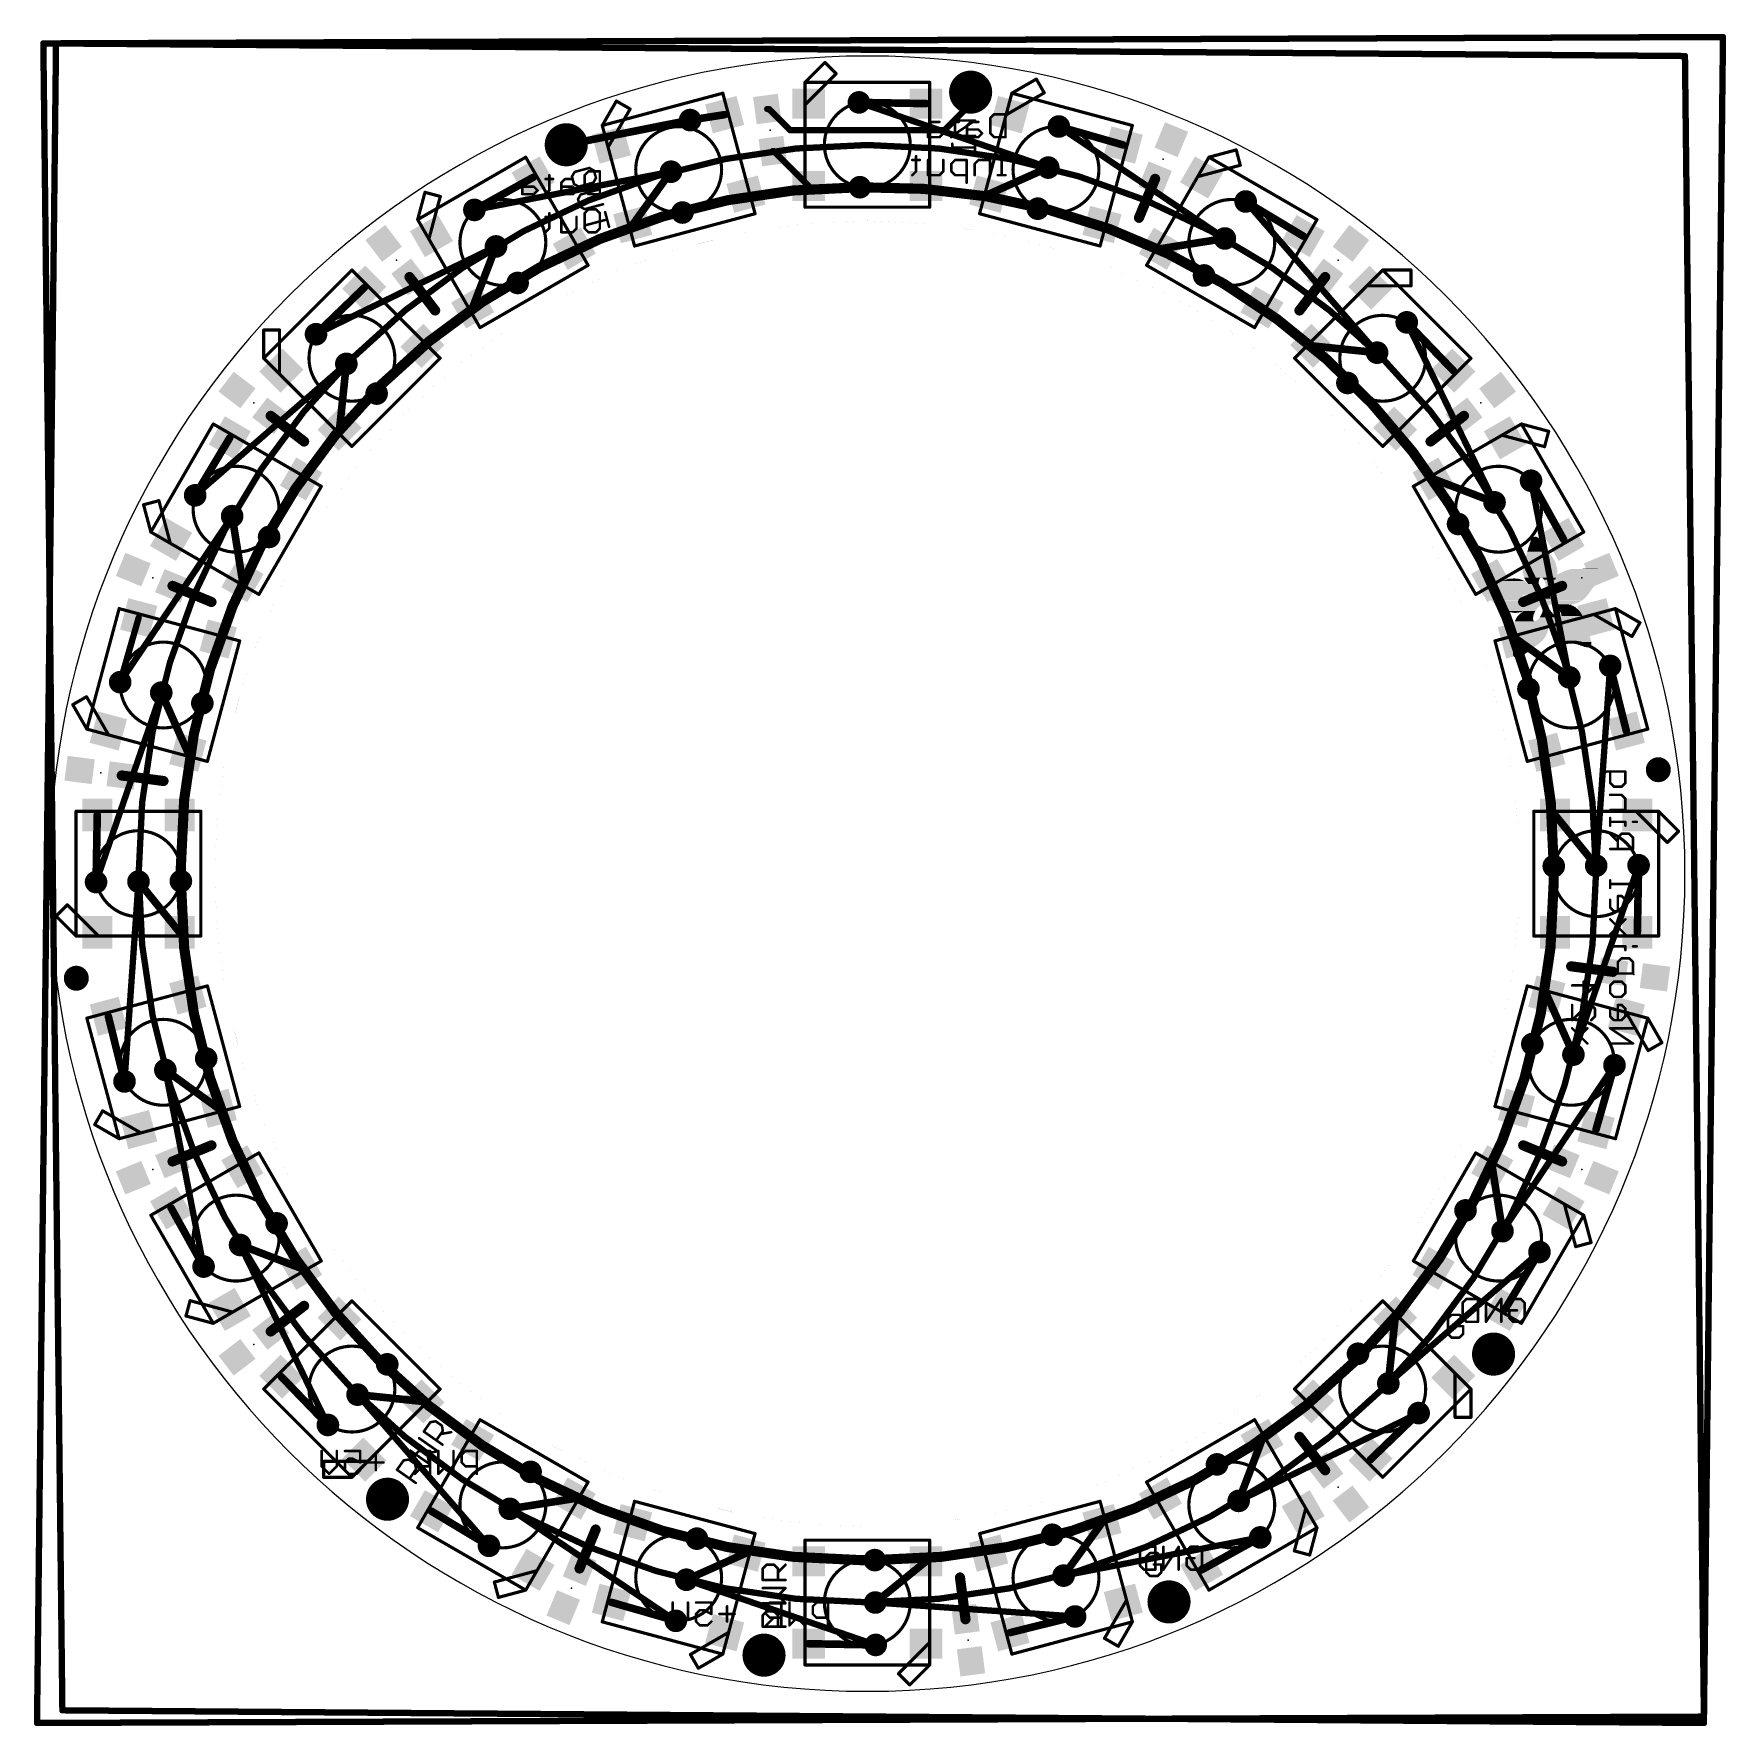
# Model space of a CAD drawing. Extents: x -33.4 to 34.4, y -34.2 to 33.7.
import ezdxf

# ---------------------------------------------------------------- set-up
doc = ezdxf.new("R2010")
doc.units = 0
for name, color, linetype in [('1', 22, 'CONTINUOUS'), ('16', 175, 'CONTINUOUS'), ('17', 82, 'CONTINUOUS'), ('18', 82, 'CONTINUOUS'), ('20', 7, 'CONTINUOUS'), ('21', 2, 'CONTINUOUS'), ('22', 6, 'CONTINUOUS'), ('23', 7, 'CONTINUOUS'), ('24', 7, 'CONTINUOUS')]:
    doc.layers.add(name, color=color, linetype=linetype)

# ---------------------------------------------------------------- blocks, each defined once
blk = doc.blocks.new('RECT')
blk.add_solid([(-0.5, -0.5), (0.5, -0.5), (-0.5, 0.5), (0.5, 0.5)])
blk = doc.blocks.new('PIE')
at = {"const_width": 0.5}
blk.add_lwpolyline([(0, -0.25, 1), (0, 0.25, 1), (0, -0.25)], format="xyb", dxfattribs=at)
blk = doc.blocks.new('ROUNDP')
at = {"const_width": 0.5}
blk.add_lwpolyline([(0, -0.25, 1), (0, 0.25, 1), (0, -0.25)], format="xyb", dxfattribs=at)
blk = doc.blocks.new('ROUNDV')
at = {"const_width": 0.5}
blk.add_lwpolyline([(0, -0.25, 1), (0, 0.25, 1), (0, -0.25)], format="xyb", dxfattribs=at)

msp = doc.modelspace()

# ---------------------------------------------------------------- linework, layer by layer
at = {"layer": '1'}
for points, const_width in [([(-33.02, 33.274), (-32.258, -33.528)], 0.254), ([(32.766, 32.766), (-33.02, 33.274)], 0.254), ([(33.528, -34.036), (32.766, 32.766)], 0.254), ([(4, 31.178), (4.1402, 31.3182)], 0.254), ([(4, 30.7), (4, 31.178)], 0.254), ([(-5.7172, 30.4166), (-7.1, 30.2)], 0.3048), ([(-4.0109, 30.6427), (-3.9427, 30.6427)], 0.254), ([(-3.9427, 30.6427), (-3.1, 29.8)], 0.254), ([(2.35, 30.86), (-0.3371, 30.9082)], 0.3048), ([(3.1, 29.8), (4, 30.7)], 0.254), ([(-3.1, 29.8), (3.1, 29.8)], 0.254), ([(10.257, 29.2001), (7.6738, 29.9423)], 0.3048), ([(-3.7891, 28.9573), (-3.7473, 28.9573)], 0.254), ([(-3.7473, 28.9573), (-2.35, 27.56)], 0.254), ([(-15.746, 26.5986), (-13.3948, 27.9006)], 0.3048), ([(-9.4029, 26.0126), (-7.8674, 28.1305)], 0.3048), ([(4.8631, 27.229), (7.252, 28.2956)], 0.3048), ([(11.1783, 26.9865), (11.5332, 27.8438)], 0.4064), ([(10.8867, 26.2827), (11.1783, 26.9865)], 0.4064), ([(17.4652, 25.5506), (15.162, 26.9359)], 0.3048), ([(-15.8152, 22.6927), (-14.8801, 25.1358)], 0.3048), ([(11.7448, 25.0427), (14.3281, 25.4544)], 0.3048), ([(-18.3469, 23.9101), (-17.782, 23.1739)], 0.4064), ([(17.782, 23.1739), (18.3469, 23.9101)], 0.4064), ([(-20.1595, 23.4829), (-22.0937, 21.6169)], 0.3048), ([(-17.318, 22.5694), (-17.782, 23.1739)], 0.4064), ([(17.318, 22.5694), (17.782, 23.1739)], 0.4064), ([(23.4829, 20.1595), (21.6169, 22.0937)], 0.3048), ([(17.8261, 21.1495), (20.428, 20.8785)], 0.3048), ([(-21.1495, 17.8261), (-20.8785, 20.428)], 0.3048), ([(-23.1739, 17.782), (-23.9101, 18.3469)], 0.4064), ([(23.1739, 17.782), (23.9101, 18.3469)], 0.4064), ([(-22.5694, 17.318), (-23.1739, 17.782)], 0.4064), ([(22.5694, 17.318), (23.1739, 17.782)], 0.4064), ([(-26.9359, 15.162), (-25.5506, 17.4652)], 0.3048), ([(22.6927, 15.8152), (25.1358, 14.8801)], 0.3048), ([(26.5986, 15.746), (27.9006, 13.3948)], 0.3048), ([(-25.0427, 11.7448), (-25.4544, 14.3281)], 0.3048), ([(-27.8438, 11.5332), (-26.9865, 11.1783)], 0.4064), ([(26.9865, 11.1783), (27.8438, 11.5332)], 0.4064), ([(-26.2827, 10.8867), (-26.9865, 11.1783)], 0.4064), ([(26.2827, 10.8867), (26.9865, 11.1783)], 0.4064), ([(-29.9423, 7.6738), (-29.2001, 10.257)], 0.254), ([(26.0126, 9.4029), (28.1305, 7.8674)], 0.3048), ([(29.7678, 8.3254), (30.4166, 5.7172)], 0.3048), ([(-27.229, 4.8631), (-28.2956, 7.252)], 0.3048), ([(-29.8801, 3.9337), (-28.9601, 3.8128)], 0.4064), ([(-28.2047, 3.7132), (-28.9601, 3.8128)], 0.4064), ([(-30.9082, -0.3371), (-30.86, 2.35)], 0.3048), ([(27.56, 2.35), (29.2082, 0.3185)], 0.3048), ([(30.86, -2.35), (30.9082, 0.3371)], 0.3048), ([(-29.2082, -0.3185), (-27.56, -2.35)], 0.3048), ([(28.2047, -3.7132), (28.9601, -3.8128)], 0.4064), ([(28.9601, -3.8128), (29.8801, -3.9337)], 0.4064), ([(27.229, -4.8631), (28.2956, -7.252)], 0.3048), ([(-29.7678, -8.3254), (-30.4166, -5.7172)], 0.3048), ([(-26.0126, -9.4029), (-28.1305, -7.8674)], 0.3048), ([(29.2001, -10.257), (29.9423, -7.6738)], 0.3048), ([(-26.2827, -10.8867), (-26.9865, -11.1783)], 0.4064), ([(26.2827, -10.8867), (26.9865, -11.1783)], 0.4064), ([(-26.9865, -11.1783), (-27.8438, -11.5332)], 0.4064), ([(26.9865, -11.1783), (27.8438, -11.5332)], 0.4064), ([(25.0427, -11.7448), (25.4544, -14.3281)], 0.3048), ([(-27.9006, -13.3948), (-26.5986, -15.746)], 0.3048), ([(-22.6927, -15.8152), (-25.1358, -14.8801)], 0.3048), ([(25.5506, -17.4652), (26.9359, -15.162)], 0.3048), ([(-23.9101, -18.3469), (-23.1739, -17.782)], 0.4064), ([(-22.5694, -17.318), (-23.1739, -17.782)], 0.4064), ([(21.1495, -17.8261), (20.8785, -20.428)], 0.3048), ([(-23.4829, -20.1595), (-21.6169, -22.0937)], 0.3048), ([(-20.428, -20.8785), (-17.8261, -21.1495)], 0.3048), ([(20.1595, -23.4829), (22.0937, -21.6169)], 0.3048), ([(17.318, -22.5694), (17.782, -23.1739)], 0.4064), ([(15.8152, -22.6927), (14.8801, -25.1358)], 0.3048), ([(17.782, -23.1739), (18.3469, -23.9101)], 0.4064), ([(-14.3281, -25.4544), (-11.7448, -25.0427)], 0.3048), ([(-17.4652, -25.5506), (-15.162, -26.9359)], 0.3048), ([(-10.8867, -26.2827), (-11.1783, -26.9865)], 0.4064), ([(7.8674, -28.1305), (9.4029, -26.0126)], 0.3048), ([(13.3948, -27.9006), (15.746, -26.5986)], 0.3048), ([(-11.1783, -26.9865), (-11.5332, -27.8438)], 0.4064), ([(-7.252, -28.2956), (-4.8631, -27.229)], 0.3048), ([(0.3185, -29.2082), (2.35, -27.56)], 0.3048), ([(3.7132, -28.2047), (3.8128, -28.9601)], 0.4064), ([(-10.257, -29.2001), (-7.6738, -29.9423)], 0.3048), ([(3.8128, -28.9601), (3.9337, -29.8801)], 0.4064), ([(5.7172, -30.4166), (8.3254, -29.7678)], 0.3048), ([(-2.35, -30.86), (0.3371, -30.9082)], 0.3048), ([(-32.258, -33.528), (33.528, -34.036)], 0.254)]:
    msp.add_lwpolyline(points, dxfattribs=dict(at, const_width=const_width))
for points, const_width in [([(-32.9565, 33.2747, 1), (-33.0835, 33.2733)], 0.127), ([(-33.0195, 33.3375, 1), (-33.0205, 33.2105)], 0.127), ([(32.8295, 32.7667, 1), (32.7025, 32.7653)], 0.127), ([(32.7655, 32.7025, 1), (32.7665, 32.8295)], 0.127), ([(4.0635, 31.178, 1), (3.9365, 31.178)], 0.127), ([(3.9551, 31.2229, 1), (4.0449, 31.1331)], 0.127), ([(4.1851, 31.2733, 1), (4.0953, 31.3631)], 0.127), ([(-5.7054, 30.3413, 1), (-5.729, 30.4919)], 0.1524), ([(-4.0109, 30.7062, 1), (-4.0109, 30.5792)], 0.127), ([(-3.8978, 30.6876, 1), (-3.9876, 30.5978)], 0.127), ([(-3.9427, 30.5792, 1), (-3.9427, 30.7062)], 0.127), ([(-0.3357, 30.9844, 1), (-0.3384, 30.8321)], 0.1524), ([(2.3486, 30.7838, 1), (2.3514, 30.9362)], 0.1524), ([(3.9365, 30.7, 1), (4.0635, 30.7)], 0.127), ([(4.0449, 30.6551, 1), (3.9551, 30.7449)], 0.127), ([(-7.1118, 30.2753, 1), (-7.0882, 30.1247)], 0.1524), ([(-3.1, 29.8635, 1), (-3.1, 29.7365)], 0.127), ([(-3.1449, 29.7551, 1), (-3.0551, 29.8449)], 0.127), ([(3.0551, 29.8449, 1), (3.1449, 29.7551)], 0.127), ([(3.1, 29.7365, 1), (3.1, 29.8635)], 0.127), ([(7.6949, 30.0155, 1), (7.6528, 29.869)], 0.1524), ([(0, 29.2, 1), (0, -29.2)], 0.254), ([(29.2, 0, 0.4142), (0, 29.2)], 0.254), ([(0, 29.2635, 1), (0, 29.1365)], 0.127), ([(0, 29.1365, 1), (0, 29.2635)], 0.127), ([(10.236, 29.1269, 1), (10.2781, 29.2734)], 0.1524), ([(-3.7891, 29.0208, 1), (-3.7891, 28.8938)], 0.127), ([(-3.7024, 29.0022, 1), (-3.7922, 28.9124)], 0.127), ([(-3.7473, 28.8938, 1), (-3.7473, 29.0208)], 0.127), ([(-13.3579, 27.8339, 1), (-13.4318, 27.9672)], 0.1524), ([(-7.8057, 28.0858, 1), (-7.9291, 28.1752)], 0.1524), ([(7.283, 28.226, 1), (7.2209, 28.3652)], 0.1524), ([(11.6271, 27.8049, 1), (11.4393, 27.8827)], 0.2032), ([(-2.3949, 27.5151, 1), (-2.3051, 27.6049)], 0.127), ([(4.832, 27.2986, 1), (4.8941, 27.1594)], 0.1524), ([(11.2722, 26.9476, 1), (11.0844, 27.0254)], 0.2032), ([(-15.7829, 26.6653, 1), (-15.7091, 26.532)], 0.1524), ([(11.0844, 27.0253, 1), (11.2722, 26.9476)], 0.2032), ([(15.2013, 27.0012, 1), (15.1227, 26.8706)], 0.1524), ([(-9.4646, 26.0573, 1), (-9.3412, 25.9678)], 0.1524), ([(10.7928, 26.3215, 1), (10.9806, 26.2438)], 0.2032), ([(-14.8089, 25.1086, 1), (-14.9512, 25.1631)], 0.1524), ([(11.7328, 25.1179, 1), (11.7568, 24.9674)], 0.1524), ([(14.3401, 25.3791, 1), (14.3161, 25.5296)], 0.1524), ([(17.4259, 25.4853, 1), (17.5044, 25.6159)], 0.1524), ([(-18.2663, 23.9719, 1), (-18.4275, 23.8482)], 0.2032), ([(18.4275, 23.8482, 1), (18.2663, 23.9719)], 0.2032), ([(-20.1066, 23.4281, 1), (-20.2125, 23.5378)], 0.1524), ([(-17.7014, 23.2358, 1), (-17.8626, 23.1121)], 0.2032), ([(-17.8626, 23.1121, 1), (-17.7014, 23.2358)], 0.2032), ([(17.7014, 23.2358, 1), (17.8626, 23.1121)], 0.2032), ([(17.8626, 23.1121, 1), (17.7014, 23.2358)], 0.2032), ([(-17.3986, 22.5076, 1), (-17.2374, 22.6313)], 0.2032), ([(-15.8863, 22.7199, 1), (-15.744, 22.6654)], 0.1524), ([(17.2374, 22.6313, 1), (17.3986, 22.5076)], 0.2032), ([(-22.1466, 21.6718, 1), (-22.0408, 21.5621)], 0.1524), ([(21.6718, 22.1466, 1), (21.5621, 22.0408)], 0.1524), ([(17.834, 21.2253, 1), (17.8182, 21.0737)], 0.1524), ([(20.4201, 20.8028, 1), (20.4358, 20.9543)], 0.1524), ([(-20.8028, 20.4201, 1), (-20.9543, 20.4358)], 0.1524), ([(23.4281, 20.1066, 1), (23.5378, 20.2125)], 0.1524), ([(-23.8482, 18.4275, 1), (-23.9719, 18.2663)], 0.2032), ([(23.9719, 18.2663, 1), (23.8482, 18.4275)], 0.2032), ([(-23.1121, 17.8626, 1), (-23.2358, 17.7014)], 0.2032), ([(-23.2358, 17.7014, 1), (-23.1121, 17.8626)], 0.2032), ([(-21.2253, 17.834, 1), (-21.0737, 17.8182)], 0.1524), ([(23.1121, 17.8626, 1), (23.2358, 17.7014)], 0.2032), ([(23.2358, 17.7014, 1), (23.1121, 17.8626)], 0.2032), ([(-25.4853, 17.4259, 1), (-25.6159, 17.5044)], 0.1524), ([(-22.6313, 17.2374, 1), (-22.5076, 17.3986)], 0.2032), ([(22.5076, 17.3986, 1), (22.6313, 17.2374)], 0.2032), ([(22.7199, 15.8863, 1), (22.6654, 15.744)], 0.1524), ([(26.6653, 15.7829, 1), (26.532, 15.7091)], 0.1524), ([(-27.0012, 15.2013, 1), (-26.8706, 15.1227)], 0.1524), ([(25.1086, 14.8089, 1), (25.1631, 14.9512)], 0.1524), ([(-25.3791, 14.3401, 1), (-25.5296, 14.3161)], 0.1524), ([(27.8339, 13.3579, 1), (27.9672, 13.4318)], 0.1524), ([(-27.8049, 11.6271, 1), (-27.8827, 11.4393)], 0.2032), ([(-25.1179, 11.7328, 1), (-24.9674, 11.7568)], 0.1524), ([(27.8827, 11.4393, 1), (27.8049, 11.6271)], 0.2032), ([(-26.9476, 11.2722, 1), (-27.0254, 11.0844)], 0.2032), ([(-27.0253, 11.0844, 1), (-26.9476, 11.2722)], 0.2032), ([(-26.3215, 10.7928, 1), (-26.2438, 10.9806)], 0.2032), ([(26.2438, 10.9806, 1), (26.3215, 10.7928)], 0.2032), ([(26.9476, 11.2722, 1), (27.0253, 11.0844)], 0.2032), ([(27.0254, 11.0844, 1), (26.9476, 11.2722)], 0.2032), ([(-29.1391, 10.2395, 1), (-29.2612, 10.2746)], 0.127), ([(26.0573, 9.4646, 1), (25.9678, 9.3412)], 0.1524), ([(29.8417, 8.3438, 1), (29.6938, 8.307)], 0.1524), ([(-30.0033, 7.6914, 1), (-29.8813, 7.6563)], 0.127), ([(28.0858, 7.8057, 1), (28.1752, 7.9291)], 0.1524), ([(-28.226, 7.283, 1), (-28.3652, 7.2209)], 0.1524), ([(30.3426, 5.6988, 1), (30.4905, 5.7356)], 0.1524), ([(-27.2986, 4.832, 1), (-27.1594, 4.8941)], 0.1524), ([(-29.8669, 4.0345, 1), (-29.8933, 3.833)], 0.2032), ([(-28.9468, 3.9135, 1), (-28.9733, 3.7121)], 0.2032), ([(-28.9733, 3.7121, 1), (-28.9468, 3.9135)], 0.2032), ([(-28.2179, 3.6125, 1), (-28.1914, 3.814)], 0.2032), ([(-30.7838, 2.3486, 1), (-30.9362, 2.3514)], 0.1524), ([(27.6192, 2.398, 1), (27.5008, 2.302)], 0.1524), ([(0, -29.2, 0.4142), (29.2, 0)], 0.254), ([(29.149, 0.2705, 1), (29.2674, 0.3665)], 0.1524), ([(29.2635, 0, 1), (29.1365, 0)], 0.127), ([(29.1365, 0, 1), (29.2635, 0)], 0.127), ([(30.9844, 0.3357, 1), (30.8321, 0.3384)], 0.1524), ([(-30.9844, -0.3357, 1), (-30.8321, -0.3384)], 0.1524), ([(-29.149, -0.2705, 1), (-29.2674, -0.3665)], 0.1524), ([(-27.6192, -2.398, 1), (-27.5008, -2.302)], 0.1524), ([(30.7838, -2.3486, 1), (30.9362, -2.3514)], 0.1524), ([(28.2179, -3.6125, 1), (28.1914, -3.814)], 0.2032), ([(28.9733, -3.7121, 1), (28.9468, -3.9135)], 0.2032), ([(28.9468, -3.9135, 1), (28.9733, -3.7121)], 0.2032), ([(29.8669, -4.0345, 1), (29.8933, -3.833)], 0.2032), ([(27.2986, -4.832, 1), (27.1594, -4.8941)], 0.1524), ([(-30.3426, -5.6988, 1), (-30.4905, -5.7356)], 0.1524), ([(28.226, -7.283, 1), (28.3652, -7.2209)], 0.1524), ([(-28.0858, -7.8057, 1), (-28.1752, -7.9291)], 0.1524), ([(30.0155, -7.6949, 1), (29.869, -7.6528)], 0.1524), ([(-29.8417, -8.3438, 1), (-29.6938, -8.307)], 0.1524), ([(-26.0573, -9.4646, 1), (-25.9678, -9.3412)], 0.1524), ([(29.1269, -10.236, 1), (29.2734, -10.2781)], 0.1524), ([(-26.2438, -10.9806, 1), (-26.3215, -10.7928)], 0.2032), ([(26.3215, -10.7928, 1), (26.2438, -10.9806)], 0.2032), ([(-27.8827, -11.4393, 1), (-27.8049, -11.6271)], 0.2032), ([(-27.0254, -11.0844, 1), (-26.9476, -11.2722)], 0.2032), ([(-26.9476, -11.2722, 1), (-27.0253, -11.0844)], 0.2032), ([(27.0253, -11.0844, 1), (26.9476, -11.2722)], 0.2032), ([(26.9476, -11.2722, 1), (27.0254, -11.0844)], 0.2032), ([(27.8049, -11.6271, 1), (27.8827, -11.4393)], 0.2032), ([(25.1179, -11.7328, 1), (24.9674, -11.7568)], 0.1524), ([(-27.8339, -13.3579, 1), (-27.9672, -13.4318)], 0.1524), ([(25.3791, -14.3401, 1), (25.5296, -14.3161)], 0.1524), ([(-25.1086, -14.8089, 1), (-25.1631, -14.9512)], 0.1524), ([(27.0012, -15.2013, 1), (26.8706, -15.1227)], 0.1524), ([(-26.6653, -15.7829, 1), (-26.532, -15.7091)], 0.1524), ([(-22.7199, -15.8863, 1), (-22.6654, -15.744)], 0.1524), ([(-23.2358, -17.7014, 1), (-23.1121, -17.8626)], 0.2032), ([(-23.1121, -17.8626, 1), (-23.2358, -17.7014)], 0.2032), ([(-22.5076, -17.3986, 1), (-22.6313, -17.2374)], 0.2032), ([(25.4853, -17.4259, 1), (25.6159, -17.5044)], 0.1524), ([(-23.9719, -18.2663, 1), (-23.8482, -18.4275)], 0.2032), ([(21.2253, -17.834, 1), (21.0737, -17.8182)], 0.1524), ([(-23.4281, -20.1066, 1), (-23.5378, -20.2125)], 0.1524), ([(20.8028, -20.4201, 1), (20.9543, -20.4358)], 0.1524), ([(-20.4201, -20.8028, 1), (-20.4358, -20.9543)], 0.1524), ([(-17.834, -21.2253, 1), (-17.8182, -21.0737)], 0.1524), ([(22.1466, -21.6718, 1), (22.0408, -21.5621)], 0.1524), ([(-21.6718, -22.1466, 1), (-21.5621, -22.0408)], 0.1524), ([(17.3986, -22.5076, 1), (17.2374, -22.6313)], 0.2032), ([(15.8863, -22.7199, 1), (15.744, -22.6654)], 0.1524), ([(17.8626, -23.1121, 1), (17.7014, -23.2358)], 0.2032), ([(17.7014, -23.2358, 1), (17.8626, -23.1121)], 0.2032), ([(20.1066, -23.4281, 1), (20.2125, -23.5378)], 0.1524), ([(18.2663, -23.9719, 1), (18.4275, -23.8482)], 0.2032), ([(-11.7328, -25.1179, 1), (-11.7568, -24.9674)], 0.1524), ([(14.8089, -25.1086, 1), (14.9512, -25.1631)], 0.1524), ([(-17.4259, -25.4853, 1), (-17.5044, -25.6159)], 0.1524), ([(-14.3401, -25.3791, 1), (-14.3161, -25.5296)], 0.1524), ([(-10.7928, -26.3215, 1), (-10.9806, -26.2438)], 0.2032), ([(9.4646, -26.0573, 1), (9.3412, -25.9678)], 0.1524), ([(15.7829, -26.6653, 1), (15.7091, -26.532)], 0.1524), ([(-15.2013, -27.0012, 1), (-15.1227, -26.8706)], 0.1524), ([(-11.2722, -26.9476, 1), (-11.0844, -27.0254)], 0.2032), ([(-11.0844, -27.0253, 1), (-11.2722, -26.9476)], 0.2032), ([(-4.832, -27.2986, 1), (-4.8941, -27.1594)], 0.1524), ([(-11.6271, -27.8049, 1), (-11.4393, -27.8827)], 0.2032), ([(2.398, -27.6192, 1), (2.302, -27.5008)], 0.1524), ([(13.3579, -27.8339, 1), (13.4318, -27.9672)], 0.1524), ([(-7.283, -28.226, 1), (-7.2209, -28.3652)], 0.1524), ([(3.814, -28.1914, 1), (3.6125, -28.2179)], 0.2032), ([(7.8057, -28.0858, 1), (7.9291, -28.1752)], 0.1524), ([(-10.236, -29.1269, 1), (-10.2781, -29.2734)], 0.1524), ([(0, -29.1365, 1), (0, -29.2635)], 0.127), ([(0, -29.2635, 1), (0, -29.1365)], 0.127), ([(0.2705, -29.149, 1), (0.3665, -29.2674)], 0.1524), ([(3.9135, -28.9468, 1), (3.7121, -28.9733)], 0.2032), ([(3.7121, -28.9733, 1), (3.9135, -28.9468)], 0.2032), ([(-7.6949, -30.0155, 1), (-7.6528, -29.869)], 0.1524), ([(3.833, -29.8933, 1), (4.0345, -29.8669)], 0.2032), ([(8.3438, -29.8417, 1), (8.307, -29.6938)], 0.1524), ([(5.6988, -30.3426, 1), (5.7356, -30.4905)], 0.1524), ([(-2.3486, -30.7838, 1), (-2.3514, -30.9362)], 0.1524), ([(0.3357, -30.9844, 1), (0.3384, -30.8321)], 0.1524), ([(-32.2575, -33.4645, 1), (-32.2585, -33.5915)], 0.127), ([(-32.3215, -33.5287, 1), (-32.1945, -33.5273)], 0.127), ([(33.5275, -34.0995, 1), (33.5285, -33.9725)], 0.127), ([(33.4645, -34.0367, 1), (33.5915, -34.0353)], 0.127)]:
    msp.add_lwpolyline(points, format="xyb", dxfattribs=dict(at, const_width=const_width))
at = {"layer": '16'}
for points, const_width in [([(-32.512, 33.274), (-33.274, -34.036)], 0.254), ([(34.29, 33.528), (-32.512, 33.274)], 0.254), ([(33.528, -33.782), (34.29, 33.528)], 0.254), ([(-0.3371, 30.9082), (7.252, 28.2956)], 0.254), ([(-7.1, 30.2), (-12.065, 29.21)], 0.3048), ([(7.6738, 29.9423), (14.3281, 25.4544)], 0.254), ([(-15.746, 26.5986), (-7.8674, 28.1305)], 0.254), ([(15.162, 26.9359), (20.428, 20.8785)], 0.254), ([(-22.0937, 21.6169), (-14.8801, 25.1358)], 0.254), ([(21.6169, 22.0937), (25.1358, 14.8801)], 0.254), ([(-26.9359, 15.162), (-20.8785, 20.428)], 0.254), ([(26.5986, 15.746), (28.1305, 7.8674)], 0.254), ([(-29.9423, 7.6738), (-25.4544, 14.3281)], 0.254), ([(29.7678, 8.3254), (29.2082, 0.3185)], 0.254), ([(-30.9082, -0.3371), (-28.2956, 7.252)], 0.254), ([(-27.5085, 0.3), (-27.5085, -0.3)], 0.4064), ([(27.5085, -0.3), (27.5085, 0.3)], 0.4064), ([(30.9082, 0.3371), (28.2956, -7.252)], 0.254), ([(-29.7678, -8.3254), (-29.2082, -0.3185)], 0.254), ([(-26.5986, -15.746), (-28.1305, -7.8674)], 0.254), ([(29.9423, -7.6738), (25.4544, -14.3281)], 0.254), ([(-21.6169, -22.0937), (-25.1358, -14.8801)], 0.254), ([(26.9359, -15.162), (20.8785, -20.428)], 0.254), ([(-15.162, -26.9359), (-20.428, -20.8785)], 0.254), ([(22.0937, -21.6169), (14.8801, -25.1358)], 0.254), ([(-7.6738, -29.9423), (-14.3281, -25.4544)], 0.254), ([(15.746, -26.5986), (7.8674, -28.1305)], 0.254), ([(-0.3, -27.5085), (0.3, -27.5085)], 0.4064), ([(0.3371, -30.9082), (-7.252, -28.2956)], 0.254), ([(8.3254, -29.7678), (0.3185, -29.2082)], 0.254), ([(-33.274, -34.036), (33.528, -33.782)], 0.254)]:
    msp.add_lwpolyline(points, dxfattribs=dict(at, const_width=const_width))
for points, const_width in [([(-32.4485, 33.2733, 1), (-32.5755, 33.2747)], 0.127), ([(-32.5122, 33.3375, 1), (-32.5118, 33.2105)], 0.127), ([(34.3535, 33.5273, 1), (34.2265, 33.5287)], 0.127), ([(34.2902, 33.4645, 1), (34.2898, 33.5915)], 0.127), ([(-0.3164, 30.9683, 1), (-0.3577, 30.8482)], 0.127), ([(-7.0851, 30.1253, 1), (-7.1149, 30.2747)], 0.1524), ([(7.7094, 29.9949, 1), (7.6383, 29.8896)], 0.127), ([(-12.0799, 29.2847, 1), (-12.0501, 29.1353)], 0.1524), ([(-7.8553, 28.0682, 1), (-7.8795, 28.1928)], 0.127), ([(7.2313, 28.2356, 1), (7.2726, 28.3556)], 0.127), ([(-0.3, 27.5085, 0.4142), (-27.5085, 0.3)], 0.4064), ([(27.5085, 0.3, 0.4206), (-0.3001, 27.5079)], 0.4064), ([(-0.3023, 27.6095, 1), (-0.2978, 27.4063)], 0.2032), ([(-0.3, 27.4069, 1), (-0.3, 27.6101)], 0.2032), ([(-15.7581, 26.661, 1), (-15.7338, 26.5363)], 0.127), ([(15.2099, 26.9776, 1), (15.1141, 26.8943)], 0.127), ([(-14.8522, 25.0788, 1), (-14.9079, 25.1929)], 0.127), ([(14.2926, 25.4017, 1), (14.3636, 25.507)], 0.127), ([(-22.1215, 21.674, 1), (-22.0658, 21.5599)], 0.127), ([(21.674, 22.1215, 1), (21.5599, 22.0658)], 0.127), ([(-20.8369, 20.38, 1), (-20.9202, 20.4759)], 0.127), ([(20.38, 20.8369, 1), (20.4759, 20.9202)], 0.127), ([(26.661, 15.7581, 1), (26.5363, 15.7338)], 0.127), ([(-26.9776, 15.2099, 1), (-26.8943, 15.1141)], 0.127), ([(25.0788, 14.8522, 1), (25.1929, 14.9079)], 0.127), ([(-25.4017, 14.2926, 1), (-25.507, 14.3636)], 0.127), ([(29.8311, 8.3209, 1), (29.7044, 8.3298)], 0.127), ([(-29.9949, 7.7094, 1), (-29.8896, 7.6383)], 0.127), ([(28.0682, 7.8553, 1), (28.1928, 7.8795)], 0.127), ([(-28.2356, 7.2313, 1), (-28.3556, 7.2726)], 0.127), ([(-27.4069, 0.3, 1), (-27.6101, 0.3)], 0.2032), ([(-27.6101, 0.3, 1), (-27.4069, 0.3)], 0.2032), ([(27.6101, 0.3, 1), (27.4069, 0.3)], 0.2032), ([(27.4069, 0.3, 1), (27.6101, 0.3)], 0.2032), ([(29.1449, 0.3229, 1), (29.2716, 0.3141)], 0.127), ([(30.9683, 0.3164, 1), (30.8482, 0.3577)], 0.127), ([(-30.9683, -0.3164, 1), (-30.8482, -0.3577)], 0.127), ([(-29.1449, -0.3229, 1), (-29.2716, -0.3141)], 0.127), ([(-27.5085, -0.3, 0.4142), (-0.3, -27.5085)], 0.4064), ([(-27.4069, -0.3, 1), (-27.6101, -0.3)], 0.2032), ([(-27.6101, -0.3, 1), (-27.4069, -0.3)], 0.2032), ([(0.3, -27.5085, 0.4142), (27.5085, -0.3)], 0.4064), ([(27.6101, -0.3, 1), (27.4069, -0.3)], 0.2032), ([(27.4069, -0.3, 1), (27.6101, -0.3)], 0.2032), ([(28.2356, -7.2313, 1), (28.3556, -7.2726)], 0.127), ([(-28.0682, -7.8553, 1), (-28.1928, -7.8795)], 0.127), ([(29.9949, -7.7094, 1), (29.8896, -7.6383)], 0.127), ([(-29.8311, -8.3209, 1), (-29.7044, -8.3298)], 0.127), ([(25.4017, -14.2926, 1), (25.507, -14.3636)], 0.127), ([(-25.0788, -14.8522, 1), (-25.1929, -14.9079)], 0.127), ([(26.9776, -15.2099, 1), (26.8943, -15.1141)], 0.127), ([(-26.661, -15.7581, 1), (-26.5363, -15.7338)], 0.127), ([(20.8369, -20.38, 1), (20.9202, -20.4759)], 0.127), ([(-20.38, -20.8369, 1), (-20.4759, -20.9202)], 0.127), ([(22.1215, -21.674, 1), (22.0658, -21.5599)], 0.127), ([(-21.674, -22.1215, 1), (-21.5599, -22.0658)], 0.127), ([(14.8522, -25.0788, 1), (14.9079, -25.1929)], 0.127), ([(-14.2926, -25.4017, 1), (-14.3636, -25.507)], 0.127), ([(-15.2099, -26.9776, 1), (-15.1141, -26.8943)], 0.127), ([(15.7581, -26.661, 1), (15.7338, -26.5363)], 0.127), ([(-0.3, -27.4069, 1), (-0.3, -27.6101)], 0.2032), ([(-0.3, -27.6101, 1), (-0.3, -27.4069)], 0.2032), ([(0.3, -27.4069, 1), (0.3, -27.6101)], 0.2032), ([(0.3, -27.6101, 1), (0.3, -27.4069)], 0.2032), ([(-7.2313, -28.2356, 1), (-7.2726, -28.3556)], 0.127), ([(7.8553, -28.0682, 1), (7.8795, -28.1928)], 0.127), ([(0.3229, -29.1449, 1), (0.3141, -29.2716)], 0.127), ([(-7.7094, -29.9949, 1), (-7.6383, -29.8896)], 0.127), ([(8.3209, -29.8311, 1), (8.3298, -29.7044)], 0.127), ([(0.3164, -30.9683, 1), (0.3577, -30.8482)], 0.127), ([(-33.2742, -33.9725, 1), (-33.2738, -34.0995)], 0.127), ([(33.4645, -33.7813, 1), (33.5915, -33.7827)], 0.127), ([(33.5282, -33.8455, 1), (33.5278, -33.7185)], 0.127), ([(-33.3375, -34.0353, 1), (-33.2105, -34.0367)], 0.127)]:
    msp.add_lwpolyline(points, format="xyb", dxfattribs=dict(at, const_width=const_width))
at = {"layer": '20', "const_width": 0.0003}
msp.add_lwpolyline([(0, -26.162, 1), (0, 26.162, 1), (0, -26.162)], format="xyb", dxfattribs=at)
at = {"layer": '20'}
for start, end in [(90, 180), (0, 90), (180, 270), (270, 0)]:
    msp.add_arc((0, 0), 32.766, start, end, dxfattribs=at)
at = {"layer": '21'}
for points, const_width in [([(-1.7, 32.51), (-2.5, 31.71)], 0.127), ([(-1.25, 32.06), (-1.7, 32.51)], 0.127), ([(-1.6, 31.71), (-1.25, 32.06)], 0.127), ([(6.7721, 31.8421), (5.7923, 31.2764)], 0.127), ([(7.0903, 31.291), (6.7721, 31.8421)], 0.127), ([(-9.7526, 30.2153), (-5.7923, 31.2764)], 0.127), ([(-5.7923, 31.2764), (-4.4982, 26.4468)], 0.127), ([(-2.5, 30.81), (-2.5, 31.71)], 0.127), ([(-2.5, 31.71), (-1.6, 31.71)], 0.127), ([(-2.5, 30.81), (-1.6, 31.71)], 0.127), ([(-1.6, 31.71), (2.5, 31.71)], 0.127), ([(2.5, 31.71), (2.5, 26.71)], 0.127), ([(5.5594, 30.4071), (5.7923, 31.2764)], 0.127), ([(5.7923, 31.2764), (6.6616, 31.0435)], 0.127), ([(6.6616, 31.0435), (7.0903, 31.291)], 0.127), ([(-10.0562, 30.9621), (-10.6219, 29.9823)], 0.127), ([(-9.5051, 30.6439), (-10.0562, 30.9621)], 0.127), ([(-9.7526, 30.2153), (-9.5051, 30.6439)], 0.127), ([(-2.5, 26.71), (-2.5, 30.81)], 0.127), ([(5.5594, 30.4071), (6.6616, 31.0435)], 0.127), ([(6.6616, 31.0435), (10.6219, 29.9823)], 0.127), ([(-10.6219, 29.9823), (-9.7526, 30.2153)], 0.127), ([(-10.389, 29.113), (-10.6219, 29.9823)], 0.127), ([(-10.389, 29.113), (-9.7526, 30.2153)], 0.127), ([(3.4028, 29.5699), (4.318, 30.18)], 0.1016), ([(4.318, 30.18), (3.4028, 30.18)], 0.1016), ([(4.4982, 26.4468), (5.5594, 30.4071)], 0.127), ([(10.6219, 29.9823), (9.3278, 25.1527)], 0.127), ([(-9.3278, 25.1527), (-10.389, 29.113)], 0.127), ([(4.318, 29.5699), (3.4028, 29.5699)], 0.1016), ([(3.4028, 28.9462), (3.4028, 29.2513)], 0.1016), ([(4.318, 28.9462), (4.318, 29.2513)], 0.1016), ([(-17.2406, 26.6617), (-13.6899, 28.7117)], 0.127), ([(-13.6899, 28.7117), (-11.1899, 24.3816)], 0.127), ([(4.318, 29.0987), (3.4028, 29.0987)], 0.1016), ([(13.2399, 27.9323), (13.6899, 28.7117)], 0.127), ([(14.7828, 29.0045), (13.6899, 28.7117)], 0.127), ([(13.6899, 28.7117), (14.4694, 28.2617)], 0.127), ([(14.9475, 28.3898), (14.7828, 29.0045)], 0.127), ([(-11.7285, 28.1214), (-11.8363, 27.9345)], 0.1016), ([(-11.8363, 27.9345), (-11.7573, 27.6399)], 0.1016), ([(-11.1391, 28.2793), (-11.7285, 28.1214)], 0.1016), ([(-10.9523, 28.1714), (-11.1391, 28.2793)], 0.1016), ([(-10.9812, 27.6899), (-10.8734, 27.8767)], 0.1016), ([(-10.8734, 27.8767), (-10.9523, 28.1714)], 0.1016), ([(11.1899, 24.3816), (13.2399, 27.9323)], 0.127), ([(13.2399, 27.9323), (14.4694, 28.2617)], 0.127), ([(14.4694, 28.2617), (14.9475, 28.3898)], 0.127), ([(14.4694, 28.2617), (18.0201, 26.2117)], 0.127), ([(-17.7272, 27.3045), (-18.0201, 26.2117)], 0.127), ([(-17.1125, 27.1398), (-17.7272, 27.3045)], 0.127), ([(-17.2406, 26.6617), (-17.1125, 27.1398)], 0.127), ([(-11.7573, 27.6399), (-11.5705, 27.532)], 0.1016), ([(-11.4863, 27.2177), (-11.5942, 27.0309)], 0.1016), ([(-11.5705, 27.532), (-10.9812, 27.6899)], 0.1016), ([(-10.7497, 27.4151), (-11.4863, 27.2177)], 0.1016), ([(-18.0201, 26.2117), (-17.2406, 26.6617)], 0.127), ([(-17.5701, 25.4323), (-17.2406, 26.6617)], 0.127), ([(-11.5942, 27.0309), (-11.5152, 26.7362)], 0.1016), ([(-11.5152, 26.7362), (-11.3284, 26.6284)], 0.1016), ([(-11.3284, 26.6284), (-10.5917, 26.8258)], 0.1016), ([(-10.5075, 26.5115), (-10.3496, 25.9221)], 0.1016), ([(-4.4982, 26.4468), (-9.3278, 25.1527)], 0.127), ([(2.5, 26.71), (-2.5, 26.71)], 0.127), ([(9.3278, 25.1527), (4.4982, 26.4468)], 0.127), ([(-17.5701, 25.4323), (-18.0201, 26.2117)], 0.127), ([(-11.3126, 25.9799), (-10.4286, 26.2168)], 0.1016), ([(18.0201, 26.2117), (15.5201, 21.8816)], 0.127), ([(-15.5201, 21.8816), (-17.5701, 25.4323)], 0.127), ([(-11.1899, 24.3816), (-15.5201, 21.8816)], 0.127), ([(15.5201, 21.8816), (11.1899, 24.3816)], 0.127), ([(-23.5537, 21.2909), (-20.6545, 24.19)], 0.127), ([(-20.6545, 24.19), (-17.119, 20.6545)], 0.127), ([(20.0181, 23.5537), (20.6545, 24.19)], 0.127), ([(20.6545, 24.19), (21.2909, 23.5537)], 0.127), ([(21.7859, 24.19), (20.6545, 24.19)], 0.127), ([(21.7859, 23.5537), (21.7859, 24.19)], 0.127), ([(17.119, 20.6545), (20.0181, 23.5537)], 0.127), ([(20.0181, 23.5537), (21.2909, 23.5537)], 0.127), ([(21.2909, 23.5537), (24.19, 20.6545)], 0.127), ([(21.2909, 23.5537), (21.7859, 23.5537)], 0.127), ([(-23.5537, 21.7859), (-24.19, 21.7859)], 0.127), ([(-24.19, 21.7859), (-24.19, 20.6545)], 0.127), ([(-23.5537, 21.2909), (-23.5537, 21.7859)], 0.127), ([(-24.19, 20.6545), (-23.5537, 21.2909)], 0.127), ([(-23.5537, 20.0181), (-23.5537, 21.2909)], 0.127), ([(-23.5537, 20.0181), (-24.19, 20.6545)], 0.127), ([(-17.119, 20.6545), (-20.6545, 17.119)], 0.127), ([(20.6545, 17.119), (17.119, 20.6545)], 0.127), ([(24.19, 20.6545), (20.6545, 17.119)], 0.127), ([(-20.6545, 17.119), (-23.5537, 20.0181)], 0.127), ([(-28.2617, 14.4694), (-26.2117, 18.0201)], 0.127), ([(-26.2117, 18.0201), (-21.8816, 15.5201)], 0.127), ([(21.8816, 15.5201), (25.4323, 17.5701)], 0.127), ([(25.4323, 17.5701), (26.2117, 18.0201)], 0.127), ([(25.4323, 17.5701), (26.6617, 17.2406)], 0.127), ([(26.2117, 18.0201), (26.6617, 17.2406)], 0.127), ([(27.3045, 17.7272), (26.2117, 18.0201)], 0.127), ([(27.1398, 17.1125), (27.3045, 17.7272)], 0.127), ([(26.6617, 17.2406), (28.7117, 13.6899)], 0.127), ([(26.6617, 17.2406), (27.1398, 17.1125)], 0.127), ([(-28.3898, 14.9475), (-29.0045, 14.7828)], 0.127), ([(-28.2617, 14.4694), (-28.3898, 14.9475)], 0.127), ([(-21.8816, 15.5201), (-24.3816, 11.1899)], 0.127), ([(24.3816, 11.1899), (21.8816, 15.5201)], 0.127), ([(-29.0045, 14.7828), (-28.7117, 13.6899)], 0.127), ([(-28.7117, 13.6899), (-28.2617, 14.4694)], 0.127), ([(-27.9323, 13.2399), (-28.2617, 14.4694)], 0.127), ([(-27.9323, 13.2399), (-28.7117, 13.6899)], 0.127), ([(28.7117, 13.6899), (24.3816, 11.1899)], 0.127), ([(-24.3816, 11.1899), (-27.9323, 13.2399)], 0.127), ([(-31.0435, 6.6616), (-29.9823, 10.6219)], 0.127), ([(-29.9823, 10.6219), (-25.1527, 9.3278)], 0.127), ([(25.1527, 9.3278), (29.113, 10.389)], 0.127), ([(29.113, 10.389), (29.9823, 10.6219)], 0.127), ([(29.113, 10.389), (30.2153, 9.7526)], 0.127), ([(29.9823, 10.6219), (30.2153, 9.7526)], 0.127), ([(30.9621, 10.0562), (29.9823, 10.6219)], 0.127), ([(30.2153, 9.7526), (31.2764, 5.7923)], 0.127), ([(30.2153, 9.7526), (30.6439, 9.5051)], 0.127), ([(30.6439, 9.5051), (30.9621, 10.0562)], 0.127), ([(-25.1527, 9.3278), (-26.4468, 4.4982)], 0.127), ([(26.4468, 4.4982), (25.1527, 9.3278)], 0.127), ([(-31.291, 7.0903), (-31.8421, 6.7721)], 0.127), ([(-31.8421, 6.7721), (-31.2764, 5.7923)], 0.127), ([(-31.0435, 6.6616), (-31.291, 7.0903)], 0.127), ([(-31.2764, 5.7923), (-31.0435, 6.6616)], 0.127), ([(-30.4071, 5.5594), (-31.0435, 6.6616)], 0.127), ([(-30.4071, 5.5594), (-31.2764, 5.7923)], 0.127), ([(-26.4468, 4.4982), (-30.4071, 5.5594)], 0.127), ([(31.2764, 5.7923), (26.4468, 4.4982)], 0.127), ([(-31.71, -1.6), (-31.71, 2.5)], 0.127), ([(-31.71, 2.5), (-26.71, 2.5)], 0.127), ([(-26.71, 2.5), (-26.71, -2.5)], 0.127), ([(26.71, -2.5), (26.71, 2.5)], 0.127), ([(26.71, 2.5), (30.81, 2.5)], 0.127), ([(30.81, 2.5), (31.71, 2.5)], 0.127), ([(30.81, 2.5), (31.71, 1.6)], 0.127), ([(31.71, 2.5), (31.71, 1.6)], 0.127), ([(32.51, 1.7), (31.71, 2.5)], 0.127), ([(31.71, 1.6), (31.71, -2.5)], 0.127), ([(31.71, 1.6), (32.06, 1.25)], 0.127), ([(32.06, 1.25), (32.51, 1.7)], 0.127), ([(-32.06, -1.25), (-32.51, -1.7)], 0.127), ([(-31.71, -1.6), (-32.06, -1.25)], 0.127), ([(-32.51, -1.7), (-31.71, -2.5)], 0.127), ([(-31.71, -2.5), (-31.71, -1.6)], 0.127), ([(-30.81, -2.5), (-31.71, -1.6)], 0.127), ([(-30.81, -2.5), (-31.71, -2.5)], 0.127), ([(-26.71, -2.5), (-30.81, -2.5)], 0.127), ([(31.71, -2.5), (26.71, -2.5)], 0.127), ([(-31.2764, -5.7923), (-26.4468, -4.4982)], 0.127), ([(-26.4468, -4.4982), (-25.1527, -9.3278)], 0.127), ([(25.1527, -9.3278), (26.4468, -4.4982)], 0.127), ([(26.4468, -4.4982), (30.4071, -5.5594)], 0.127), ([(-30.2153, -9.7526), (-31.2764, -5.7923)], 0.127), ([(30.4071, -5.5594), (31.2764, -5.7923)], 0.127), ([(30.4071, -5.5594), (31.0435, -6.6616)], 0.127), ([(31.2764, -5.7923), (31.0435, -6.6616)], 0.127), ([(31.8421, -6.7721), (31.2764, -5.7923)], 0.127), ([(31.0435, -6.6616), (29.9823, -10.6219)], 0.127), ([(31.0435, -6.6616), (31.291, -7.0903)], 0.127), ([(31.291, -7.0903), (31.8421, -6.7721)], 0.127), ([(-30.6439, -9.5051), (-30.9621, -10.0562)], 0.127), ([(-30.2153, -9.7526), (-30.6439, -9.5051)], 0.127), ([(-25.1527, -9.3278), (-29.113, -10.389)], 0.127), ([(29.9823, -10.6219), (25.1527, -9.3278)], 0.127), ([(-30.9621, -10.0562), (-29.9823, -10.6219)], 0.127), ([(-29.9823, -10.6219), (-30.2153, -9.7526)], 0.127), ([(-29.113, -10.389), (-30.2153, -9.7526)], 0.127), ([(-29.113, -10.389), (-29.9823, -10.6219)], 0.127), ([(-28.7117, -13.6899), (-24.3816, -11.1899)], 0.127), ([(-24.3816, -11.1899), (-21.8816, -15.5201)], 0.127), ([(21.8816, -15.5201), (24.3816, -11.1899)], 0.127), ([(24.3816, -11.1899), (27.9323, -13.2399)], 0.127), ([(27.9323, -13.2399), (28.7117, -13.6899)], 0.127), ([(27.9323, -13.2399), (28.2617, -14.4694)], 0.127), ([(-26.6617, -17.2406), (-28.7117, -13.6899)], 0.127), ([(28.7117, -13.6899), (28.2617, -14.4694)], 0.127), ([(29.0045, -14.7828), (28.7117, -13.6899)], 0.127), ([(28.2617, -14.4694), (26.2117, -18.0201)], 0.127), ([(28.2617, -14.4694), (28.3898, -14.9475)], 0.127), ([(28.3898, -14.9475), (29.0045, -14.7828)], 0.127), ([(-21.8816, -15.5201), (-25.4323, -17.5701)], 0.127), ([(26.2117, -18.0201), (21.8816, -15.5201)], 0.127), ([(-27.1398, -17.1125), (-27.3045, -17.7272)], 0.127), ([(-26.6617, -17.2406), (-27.1398, -17.1125)], 0.127), ([(-26.2117, -18.0201), (-26.6617, -17.2406)], 0.127), ([(-25.4323, -17.5701), (-26.6617, -17.2406)], 0.127), ([(-25.4323, -17.5701), (-26.2117, -18.0201)], 0.127), ([(-24.19, -20.6545), (-20.6545, -17.119)], 0.127), ([(-20.6545, -17.119), (-17.119, -20.6545)], 0.127), ([(17.119, -20.6545), (20.6545, -17.119)], 0.127), ([(20.6545, -17.119), (23.5537, -20.0181)], 0.127), ([(23.4189, -17.6776), (23.2664, -17.8301)], 0.1016), ([(23.724, -17.6776), (23.4189, -17.6776)], 0.1016), ([(23.8765, -17.8301), (23.724, -17.6776)], 0.1016), ([(-27.3045, -17.7272), (-26.2117, -18.0201)], 0.127), ([(23.2664, -17.8301), (23.2664, -18.4403)], 0.1016), ([(23.8765, -18.1352), (23.5715, -18.1352)], 0.1016), ([(23.8765, -18.4403), (23.8765, -18.1352)], 0.1016), ([(23.2664, -18.4403), (23.4189, -18.5928)], 0.1016), ([(23.4189, -18.5928), (23.724, -18.5928)], 0.1016), ([(23.724, -18.5928), (23.8765, -18.4403)], 0.1016), ([(23.5537, -20.0181), (24.19, -20.6545)], 0.127), ([(23.5537, -20.0181), (23.5537, -21.2909)], 0.127), ([(-21.2909, -23.5537), (-24.19, -20.6545)], 0.127), ([(-17.119, -20.6545), (-20.0181, -23.5537)], 0.127), ([(20.6545, -24.19), (17.119, -20.6545)], 0.127), ([(24.19, -20.6545), (23.5537, -21.2909)], 0.127), ([(24.19, -21.7859), (24.19, -20.6545)], 0.127), ([(23.5537, -21.2909), (20.6545, -24.19)], 0.127), ([(23.5537, -21.2909), (23.5537, -21.7859)], 0.127), ([(-18.0201, -26.2117), (-15.5201, -21.8816)], 0.127), ([(-17.7738, -22.3573), (-17.5113, -21.9824)], 0.1016), ([(-17.0241, -22.8822), (-17.7738, -22.3573)], 0.1016), ([(-17.5113, -21.9824), (-17.2989, -21.945)], 0.1016), ([(-17.2989, -21.945), (-17.049, -22.1199)], 0.1016), ([(-17.0115, -22.3324), (-17.274, -22.7072)], 0.1016), ([(-17.099, -22.4573), (-16.6741, -22.3824)], 0.1016), ([(-17.049, -22.1199), (-17.0115, -22.3324)], 0.1016), ([(-15.5201, -21.8816), (-11.1899, -24.3816)], 0.127), ([(11.1899, -24.3816), (15.5201, -21.8816)], 0.127), ([(15.5201, -21.8816), (17.5701, -25.4323)], 0.127), ([(23.5537, -21.7859), (24.19, -21.7859)], 0.127), ([(-17.2107, -23.1487), (-17.9604, -22.6238)], 0.1016), ([(-21.2909, -23.5537), (-21.7859, -23.5537)], 0.127), ([(-21.7859, -23.5537), (-21.7859, -24.19)], 0.127), ([(-20.6545, -24.19), (-21.2909, -23.5537)], 0.127), ([(-20.0181, -23.5537), (-21.2909, -23.5537)], 0.127), ([(-20.0181, -23.5537), (-20.6545, -24.19)], 0.127), ([(-18.8469, -23.8899), (-18.5845, -23.5151)], 0.1016), ([(-18.5845, -23.5151), (-18.3721, -23.4776)], 0.1016), ([(-18.3721, -23.4776), (-18.1222, -23.6526)], 0.1016), ([(-18.3104, -23.1236), (-17.5607, -23.6485)], 0.1016), ([(-18.1222, -23.6526), (-18.0847, -23.865)], 0.1016), ([(-17.6356, -23.2236), (-17.2107, -23.1487)], 0.1016), ([(-17.5607, -23.6485), (-17.6356, -23.2236)], 0.1016), ([(-21.7859, -24.19), (-20.6545, -24.19)], 0.127), ([(-18.0973, -24.4148), (-18.8469, -23.8899)], 0.1016), ([(-18.0847, -23.865), (-18.3472, -24.2399)], 0.1016), ([(-11.1899, -24.3816), (-13.2399, -27.9323)], 0.127), ([(13.6899, -28.7117), (11.1899, -24.3816)], 0.127), ([(-10.6219, -29.9823), (-9.3278, -25.1527)], 0.127), ([(-9.3278, -25.1527), (-4.4982, -26.4468)], 0.127), ([(4.4982, -26.4468), (9.3278, -25.1527)], 0.127), ([(9.3278, -25.1527), (10.389, -29.113)], 0.127), ([(17.5701, -25.4323), (17.2406, -26.6617)], 0.127), ([(17.5701, -25.4323), (18.0201, -26.2117)], 0.127), ([(-14.4694, -28.2617), (-18.0201, -26.2117)], 0.127), ([(-4.4982, -26.4468), (-5.5594, -30.4071)], 0.127), ([(5.7923, -31.2764), (4.4982, -26.4468)], 0.127), ([(18.0201, -26.2117), (17.2406, -26.6617)], 0.127), ([(17.7272, -27.3045), (18.0201, -26.2117)], 0.127), ([(-2.5, -26.71), (2.5, -26.71)], 0.127), ([(-2.5, -31.71), (-2.5, -26.71)], 0.127), ([(2.5, -26.71), (2.5, -30.81)], 0.127), ([(17.2406, -26.6617), (13.6899, -28.7117)], 0.127), ([(17.2406, -26.6617), (17.1125, -27.1398)], 0.127), ([(17.1125, -27.1398), (17.7272, -27.3045)], 0.127), ([(-4.1918, -27.8466), (-4.0393, -27.694)], 0.1016), ([(-4.1918, -28.3042), (-4.1918, -27.8466)], 0.1016), ([(-4.0393, -27.694), (-3.7342, -27.694)], 0.1016), ([(-3.7342, -27.694), (-3.5817, -27.8466)], 0.1016), ([(-3.5817, -27.9991), (-3.2766, -27.694)], 0.1016), ([(-3.5817, -27.8466), (-3.5817, -28.3042)], 0.1016), ([(11.3285, -27.228), (11.176, -27.3806)], 0.1016), ([(11.176, -27.3806), (11.176, -27.9907)], 0.1016), ([(11.6336, -27.228), (11.3285, -27.228)], 0.1016), ([(11.7861, -27.6856), (11.4811, -27.6856)], 0.1016), ([(11.7861, -27.3806), (11.6336, -27.228)], 0.1016), ([(11.7861, -27.9907), (11.7861, -27.6856)], 0.1016), ([(-14.4694, -28.2617), (-14.9475, -28.3898)], 0.127), ([(-14.9475, -28.3898), (-14.7828, -29.0045)], 0.127), ([(-13.2399, -27.9323), (-14.4694, -28.2617)], 0.127), ([(-13.6899, -28.7117), (-14.4694, -28.2617)], 0.127), ([(-13.2399, -27.9323), (-13.6899, -28.7117)], 0.127), ([(-3.2766, -28.3042), (-4.1918, -28.3042)], 0.1016), ([(11.176, -27.9907), (11.3285, -28.1432)], 0.1016), ([(11.3285, -28.1432), (11.6336, -28.1432)], 0.1016), ([(11.6336, -28.1432), (11.7861, -27.9907)], 0.1016), ([(-14.7828, -29.0045), (-13.6899, -28.7117)], 0.127), ([(-3.2766, -28.6296), (-4.1918, -28.6296)], 0.1016), ([(-3.5817, -28.9346), (-3.2766, -28.6296)], 0.1016), ([(-3.2766, -29.2397), (-3.5817, -28.9346)], 0.1016), ([(10.389, -29.113), (9.7526, -30.2153)], 0.127), ([(10.389, -29.113), (10.6219, -29.9823)], 0.127), ([(-4.1918, -29.2397), (-3.2766, -29.2397)], 0.1016), ([(-4.1918, -29.7176), (-4.0393, -29.5651)], 0.1016), ([(-4.1918, -30.1752), (-4.1918, -29.7176)], 0.1016), ([(-4.0393, -29.5651), (-3.7342, -29.5651)], 0.1016), ([(-3.7342, -29.5651), (-3.5817, -29.7176)], 0.1016), ([(-3.5817, -29.7176), (-3.5817, -30.1752)], 0.1016), ([(-6.6616, -31.0435), (-10.6219, -29.9823)], 0.127), ([(-5.5594, -30.4071), (-6.6616, -31.0435)], 0.127), ([(-5.5594, -30.4071), (-5.7923, -31.2764)], 0.127), ([(-3.2766, -30.1752), (-4.1918, -30.1752)], 0.1016), ([(9.7526, -30.2153), (5.7923, -31.2764)], 0.127), ([(9.7526, -30.2153), (9.5051, -30.6439)], 0.127), ([(10.6219, -29.9823), (9.7526, -30.2153)], 0.127), ([(10.0562, -30.9621), (10.6219, -29.9823)], 0.127), ([(-6.6616, -31.0435), (-7.0903, -31.291)], 0.127), ([(-5.7923, -31.2764), (-6.6616, -31.0435)], 0.127), ([(2.5, -30.81), (1.6, -31.71)], 0.127), ([(2.5, -30.81), (2.5, -31.71)], 0.127), ([(9.5051, -30.6439), (10.0562, -30.9621)], 0.127), ([(-7.0903, -31.291), (-6.7721, -31.8421)], 0.127), ([(-6.7721, -31.8421), (-5.7923, -31.2764)], 0.127), ([(1.6, -31.71), (-2.5, -31.71)], 0.127), ([(1.6, -31.71), (1.25, -32.06)], 0.127), ([(2.5, -31.71), (1.6, -31.71)], 0.127), ([(1.7, -32.51), (2.5, -31.71)], 0.127), ([(1.25, -32.06), (1.7, -32.51)], 0.127)]:
    msp.add_lwpolyline(points, dxfattribs=dict(at, const_width=const_width))
for points, const_width in [([(-1.6775, 32.5325, 1), (-1.7225, 32.4875)], 0.0635), ([(-1.6775, 32.4875, 1), (-1.7225, 32.5325)], 0.0635), ([(-1.2275, 32.0375, 1), (-1.2725, 32.0825)], 0.0635), ([(-1.2725, 32.0375, 1), (-1.2275, 32.0825)], 0.0635), ([(6.7996, 31.858, 1), (6.7446, 31.8262)], 0.0635), ([(6.788, 31.8146, 1), (6.7562, 31.8696)], 0.0635), ([(-5.7616, 31.2847, 1), (-5.823, 31.2682)], 0.0635), ([(-5.7841, 31.2458, 1), (-5.8005, 31.3071)], 0.0635), ([(-2.4682, 31.71, 1), (-2.5318, 31.71)], 0.0635), ([(-2.5225, 31.7325, 1), (-2.4775, 31.6875)], 0.0635), ([(-2.5, 31.7417, 1), (-2.5, 31.6783)], 0.0635), ([(-1.6225, 31.7325, 1), (-1.5775, 31.6875)], 0.0635), ([(-1.6, 31.7417, 1), (-1.6, 31.6783)], 0.0635), ([(-1.5775, 31.6875, 1), (-1.6225, 31.7325)], 0.0635), ([(-1.6, 31.6783, 1), (-1.6, 31.7417)], 0.0635), ([(2.5318, 31.71, 1), (2.4682, 31.71)], 0.0635), ([(2.5, 31.6783, 1), (2.5, 31.7417)], 0.0635), ([(5.8005, 31.3071, 1), (5.7841, 31.2458)], 0.0635), ([(5.7764, 31.3039, 1), (5.8082, 31.2489)], 0.0635), ([(5.823, 31.2682, 1), (5.7616, 31.2847)], 0.0635), ([(7.0628, 31.2751, 1), (7.1178, 31.3069)], 0.0635), ([(7.1062, 31.2635, 1), (7.0744, 31.3185)], 0.0635), ([(-10.0404, 30.9896, 1), (-10.0721, 30.9346)], 0.0635), ([(-10.0287, 30.9463, 1), (-10.0837, 30.978)], 0.0635), ([(-9.4776, 30.6281, 1), (-9.5326, 30.6598)], 0.0635), ([(-9.521, 30.6164, 1), (-9.4892, 30.6714)], 0.0635), ([(-2.4682, 30.81, 1), (-2.5318, 30.81)], 0.0635), ([(-2.5225, 30.8325, 1), (-2.4775, 30.7875)], 0.0635), ([(-2.5318, 30.81, 1), (-2.4682, 30.81)], 0.0635), ([(0, 27.4895, 1), (0, 30.9305, 1), (0, 27.4895)], 0.127), ([(6.6698, 31.0742, 1), (6.6534, 31.0128)], 0.0635), ([(6.6457, 31.071, 1), (6.6775, 31.016)], 0.0635), ([(6.6775, 31.016, 1), (6.6457, 31.071)], 0.0635), ([(6.6534, 31.0128, 1), (6.6698, 31.0742)], 0.0635), ([(-10.5912, 29.9906, 1), (-10.6526, 29.9741)], 0.0635), ([(-10.6301, 30.013, 1), (-10.6137, 29.9517)], 0.0635), ([(-10.6494, 29.9982, 1), (-10.5944, 29.9665)], 0.0635), ([(-9.7608, 30.2459, 1), (-9.7444, 30.1846)], 0.0635), ([(-9.7801, 30.2312, 1), (-9.7251, 30.1994)], 0.0635), ([(-9.7251, 30.1994, 1), (-9.7801, 30.2312)], 0.0635), ([(-9.7444, 30.1846, 1), (-9.7608, 30.2459)], 0.0635), ([(-7.5601, 26.4941, 1), (-7.5601, 29.935, 1), (-7.5601, 26.4941)], 0.127), ([(3.4028, 30.2054, 1), (3.4028, 30.1546)], 0.0508), ([(4.3321, 30.1589, 1), (4.3039, 30.2011)], 0.0508), ([(4.318, 30.1546, 1), (4.318, 30.2054)], 0.0508), ([(5.5435, 30.4346, 1), (5.5752, 30.3796)], 0.0635), ([(5.5287, 30.4153, 1), (5.59, 30.3989)], 0.0635), ([(5.59, 30.3989, 1), (5.5287, 30.4153)], 0.0635), ([(7.5601, 26.4941, 1), (7.5601, 29.935, 1), (7.5601, 26.4941)], 0.127), ([(10.6526, 29.9741, 1), (10.5912, 29.9906)], 0.0635), ([(10.6137, 29.9517, 1), (10.6301, 30.013)], 0.0635), ([(-10.3583, 29.1212, 1), (-10.4196, 29.1048)], 0.0635), ([(3.4028, 29.5953, 1), (3.4028, 29.5445)], 0.0508), ([(3.3887, 29.591, 1), (3.4169, 29.5487)], 0.0508), ([(3.4282, 29.2513, 1), (3.3774, 29.2513)], 0.0508), ([(4.3434, 29.2513, 1), (4.2926, 29.2513)], 0.0508), ([(4.318, 29.5445, 1), (4.318, 29.5953)], 0.0508), ([(-13.6624, 28.7276, 1), (-13.7174, 28.6958)], 0.0635), ([(-13.6741, 28.6842, 1), (-13.7058, 28.7392)], 0.0635), ([(-10.4165, 29.1289, 1), (-10.3615, 29.0971)], 0.0635), ([(-10.4196, 29.1048, 1), (-10.3583, 29.1212)], 0.0635), ([(3.4028, 29.1241, 1), (3.4028, 29.0733)], 0.0508), ([(3.3774, 28.9462, 1), (3.4282, 28.9462)], 0.0508), ([(4.2926, 28.9462, 1), (4.3434, 28.9462)], 0.0508), ([(4.318, 29.0733, 1), (4.318, 29.1241)], 0.0508), ([(13.6817, 28.7424, 1), (13.6982, 28.681)], 0.0635), ([(13.7058, 28.7392, 1), (13.6741, 28.6842)], 0.0635), ([(13.7174, 28.6958, 1), (13.6624, 28.7276)], 0.0635), ([(14.8134, 29.0127, 1), (14.7521, 28.9963)], 0.0635), ([(14.791, 28.9738, 1), (14.7745, 29.0352)], 0.0635), ([(-11.8118, 27.9411, 1), (-11.8608, 27.928)], 0.0508), ([(-11.8583, 27.9472, 1), (-11.8143, 27.9218)], 0.0508), ([(-11.735, 28.1459, 1), (-11.7219, 28.0968)], 0.0508), ([(-11.7065, 28.1087, 1), (-11.7504, 28.1341)], 0.0508), ([(-11.1264, 28.3013, 1), (-11.1518, 28.2573)], 0.0508), ([(-11.1325, 28.2547, 1), (-11.1457, 28.3038)], 0.0508), ([(-10.9278, 28.178, 1), (-10.9768, 28.1648)], 0.0508), ([(-10.965, 28.1494, 1), (-10.9396, 28.1934)], 0.0508), ([(-10.8979, 27.8702, 1), (-10.8488, 27.8833)], 0.0508), ([(-10.8514, 27.864, 1), (-10.8953, 27.8894)], 0.0508), ([(13.2124, 27.9481, 1), (13.2674, 27.9164)], 0.0635), ([(13.2317, 27.9629, 1), (13.2482, 27.9016)], 0.0635), ([(13.2674, 27.9164, 1), (13.2124, 27.9481)], 0.0635), ([(14.4611, 28.2924, 1), (14.4776, 28.231)], 0.0635), ([(14.4852, 28.2892, 1), (14.4535, 28.2342)], 0.0635), ([(14.4535, 28.2342, 1), (14.4852, 28.2892)], 0.0635), ([(14.4776, 28.231, 1), (14.4611, 28.2924)], 0.0635), ([(14.9168, 28.3816, 1), (14.9781, 28.398)], 0.0635), ([(14.9557, 28.3591, 1), (14.9392, 28.4205)], 0.0635), ([(-17.719, 27.3352, 1), (-17.7355, 27.2738)], 0.0635), ([(-17.6966, 27.2963, 1), (-17.7579, 27.3127)], 0.0635), ([(-17.0819, 27.1316, 1), (-17.1432, 27.148)], 0.0635), ([(-17.1207, 27.1091, 1), (-17.1043, 27.1705)], 0.0635), ([(-11.7446, 27.6619, 1), (-11.77, 27.6179)], 0.0508), ([(-11.7819, 27.6333, 1), (-11.7328, 27.6465)], 0.0508), ([(-11.5771, 27.5566, 1), (-11.564, 27.5075)], 0.0508), ([(-11.5832, 27.51, 1), (-11.5578, 27.554)], 0.0508), ([(-11.4929, 27.2422, 1), (-11.4797, 27.1932)], 0.0508), ([(-11.4643, 27.205, 1), (-11.5083, 27.2304)], 0.0508), ([(-11.0032, 27.7026, 1), (-10.9592, 27.6772)], 0.0508), ([(-10.9746, 27.6654, 1), (-10.9878, 27.7145)], 0.0508), ([(-10.7431, 27.3906, 1), (-10.7562, 27.4396)], 0.0508), ([(-17.2565, 26.6892, 1), (-17.2248, 26.6342)], 0.0635), ([(-17.2713, 26.6699, 1), (-17.21, 26.6535)], 0.0635), ([(-17.21, 26.6535, 1), (-17.2713, 26.6699)], 0.0635), ([(-17.2248, 26.6342, 1), (-17.2565, 26.6892)], 0.0635), ([(-14.605, 23.5762, 1), (-14.605, 27.0171, 1), (-14.605, 23.5762)], 0.127), ([(-11.5696, 27.0375, 1), (-11.6187, 27.0243)], 0.0508), ([(-11.6162, 27.0436, 1), (-11.5722, 27.0182)], 0.0508), ([(-11.5025, 26.7582, 1), (-11.5279, 26.7142)], 0.0508), ([(-11.5398, 26.7297, 1), (-11.4907, 26.7428)], 0.0508), ([(-11.335, 26.6529, 1), (-11.3218, 26.6038)], 0.0508), ([(-11.3411, 26.6064, 1), (-11.3157, 26.6504)], 0.0508), ([(-10.5852, 26.8012, 1), (-10.5983, 26.8503)], 0.0508), ([(-10.483, 26.518, 1), (-10.5321, 26.5049)], 0.0508), ([(-4.5289, 26.4386, 1), (-4.4675, 26.455)], 0.0635), ([(-4.49, 26.4161, 1), (-4.5064, 26.4775)], 0.0635), ([(-2.5318, 26.71, 1), (-2.4682, 26.71)], 0.0635), ([(-2.5, 26.7417, 1), (-2.5, 26.6783)], 0.0635), ([(2.4682, 26.71, 1), (2.5318, 26.71)], 0.0635), ([(2.5, 26.6783, 1), (2.5, 26.7417)], 0.0635), ([(4.5064, 26.4775, 1), (4.49, 26.4161)], 0.0635), ([(4.4675, 26.455, 1), (4.5289, 26.4386)], 0.0635), ([(14.605, 23.5762, 1), (14.605, 27.0171, 1), (14.605, 23.5762)], 0.127), ([(-17.9926, 26.2276, 1), (-18.0476, 26.1958)], 0.0635), ([(-18.0359, 26.2392, 1), (-18.0042, 26.1842)], 0.0635), ([(-18.0507, 26.2199, 1), (-17.9894, 26.2035)], 0.0635), ([(-11.3191, 26.0045, 1), (-11.306, 25.9554)], 0.0508), ([(-10.422, 26.1923, 1), (-10.4351, 26.2413)], 0.0508), ([(-10.3741, 25.9156, 1), (-10.3251, 25.9287)], 0.0508), ([(18.0476, 26.1958, 1), (17.9926, 26.2276)], 0.0635), ([(18.0042, 26.1842, 1), (18.0359, 26.2392)], 0.0635), ([(-17.5426, 25.4481, 1), (-17.5976, 25.4164)], 0.0635), ([(-17.6007, 25.4405, 1), (-17.5394, 25.424)], 0.0635), ([(-17.5976, 25.4164, 1), (-17.5426, 25.4481)], 0.0635), ([(-9.336, 25.1834, 1), (-9.3196, 25.122)], 0.0635), ([(-9.3585, 25.1445, 1), (-9.2972, 25.1609)], 0.0635), ([(9.2972, 25.1609, 1), (9.3585, 25.1445)], 0.0635), ([(9.3196, 25.122, 1), (9.336, 25.1834)], 0.0635), ([(-11.2174, 24.3657, 1), (-11.1624, 24.3974)], 0.0635), ([(-11.1741, 24.3541, 1), (-11.2058, 24.4091)], 0.0635), ([(11.1624, 24.3974, 1), (11.2174, 24.3657)], 0.0635), ([(11.2058, 24.4091, 1), (11.1741, 24.3541)], 0.0635), ([(-20.6321, 24.2125, 1), (-20.677, 24.1676)], 0.0635), ([(-20.6321, 24.1676, 1), (-20.677, 24.2125)], 0.0635), ([(20.6545, 24.2218, 1), (20.6545, 24.1583)], 0.0635), ([(20.677, 24.2125, 1), (20.6321, 24.1676)], 0.0635), ([(20.677, 24.1676, 1), (20.6321, 24.2125)], 0.0635), ([(21.8176, 24.19, 1), (21.7541, 24.19)], 0.0635), ([(21.7859, 24.1583, 1), (21.7859, 24.2218)], 0.0635), ([(20.0181, 23.5854, 1), (20.0181, 23.5219)], 0.0635), ([(19.9957, 23.5761, 1), (20.0406, 23.5312)], 0.0635), ([(20.0406, 23.5312, 1), (19.9957, 23.5761)], 0.0635), ([(21.2909, 23.5854, 1), (21.2909, 23.5219)], 0.0635), ([(21.3134, 23.5761, 1), (21.2685, 23.5312)], 0.0635), ([(21.2685, 23.5312, 1), (21.3134, 23.5761)], 0.0635), ([(21.2909, 23.5219, 1), (21.2909, 23.5854)], 0.0635), ([(21.7541, 23.5537, 1), (21.8176, 23.5537)], 0.0635), ([(21.7859, 23.5219, 1), (21.7859, 23.5854)], 0.0635), ([(-20.6545, 18.9341, 1), (-20.6545, 22.375, 1), (-20.6545, 18.9341)], 0.127), ([(20.6545, 18.9341, 1), (20.6545, 22.375, 1), (20.6545, 18.9341)], 0.127), ([(-24.1583, 21.7859, 1), (-24.2218, 21.7859)], 0.0635), ([(-24.19, 21.8176, 1), (-24.19, 21.7541)], 0.0635), ([(-23.5219, 21.7859, 1), (-23.5854, 21.7859)], 0.0635), ([(-23.5537, 21.7541, 1), (-23.5537, 21.8176)], 0.0635), ([(-15.5359, 21.9091, 1), (-15.5042, 21.8541)], 0.0635), ([(-15.5476, 21.8657, 1), (-15.4926, 21.8974)], 0.0635), ([(15.4926, 21.8974, 1), (15.5476, 21.8657)], 0.0635), ([(15.5042, 21.8541, 1), (15.5359, 21.9091)], 0.0635), ([(-23.5219, 21.2909, 1), (-23.5854, 21.2909)], 0.0635), ([(-23.5761, 21.3134, 1), (-23.5312, 21.2685)], 0.0635), ([(-23.5854, 21.2909, 1), (-23.5219, 21.2909)], 0.0635), ([(-23.5312, 21.2685, 1), (-23.5761, 21.3134)], 0.0635), ([(-24.2218, 20.6545, 1), (-24.1583, 20.6545)], 0.0635), ([(-24.1676, 20.677, 1), (-24.2125, 20.6321)], 0.0635), ([(-24.2125, 20.677, 1), (-24.1676, 20.6321)], 0.0635), ([(-17.0965, 20.6321, 1), (-17.1414, 20.677)], 0.0635), ([(-17.1414, 20.6321, 1), (-17.0965, 20.677)], 0.0635), ([(17.1414, 20.677, 1), (17.0965, 20.6321)], 0.0635), ([(17.0965, 20.677, 1), (17.1414, 20.6321)], 0.0635), ([(24.2125, 20.6321, 1), (24.1676, 20.677)], 0.0635), ([(24.1676, 20.6321, 1), (24.2125, 20.677)], 0.0635), ([(-23.5312, 20.0406, 1), (-23.5761, 19.9957)], 0.0635), ([(-23.5854, 20.0181, 1), (-23.5219, 20.0181)], 0.0635), ([(-23.5761, 19.9957, 1), (-23.5312, 20.0406)], 0.0635), ([(-26.1958, 18.0476, 1), (-26.2276, 17.9926)], 0.0635), ([(-26.1842, 18.0042, 1), (-26.2392, 18.0359)], 0.0635), ([(25.4405, 17.6007, 1), (25.424, 17.5394)], 0.0635), ([(25.4481, 17.5426, 1), (25.4164, 17.5976)], 0.0635), ([(26.2392, 18.0359, 1), (26.1842, 18.0042)], 0.0635), ([(26.2199, 18.0507, 1), (26.2035, 17.9894)], 0.0635), ([(26.2276, 17.9926, 1), (26.1958, 18.0476)], 0.0635), ([(27.3352, 17.719, 1), (27.2738, 17.7355)], 0.0635), ([(27.2963, 17.6966, 1), (27.3127, 17.7579)], 0.0635), ([(-20.677, 17.1414, 1), (-20.6321, 17.0965)], 0.0635), ([(-20.677, 17.0965, 1), (-20.6321, 17.1414)], 0.0635), ([(20.6321, 17.1414, 1), (20.677, 17.0965)], 0.0635), ([(20.6321, 17.0965, 1), (20.677, 17.1414)], 0.0635), ([(25.4164, 17.5976, 1), (25.4481, 17.5426)], 0.0635), ([(26.6892, 17.2565, 1), (26.6342, 17.2248)], 0.0635), ([(26.6699, 17.2713, 1), (26.6535, 17.21)], 0.0635), ([(26.6342, 17.2248, 1), (26.6892, 17.2565)], 0.0635), ([(26.6535, 17.21, 1), (26.6699, 17.2713)], 0.0635), ([(27.1091, 17.1207, 1), (27.1705, 17.1043)], 0.0635), ([(27.1316, 17.0819, 1), (27.148, 17.1432)], 0.0635), ([(-25.2966, 12.8845, 1), (-25.2966, 16.3255, 1), (-25.2966, 12.8845)], 0.127), ([(25.2966, 12.8845, 1), (25.2966, 16.3255, 1), (25.2966, 12.8845)], 0.127), ([(-28.3591, 14.9557, 1), (-28.4205, 14.9392)], 0.0635), ([(-28.3816, 14.9168, 1), (-28.398, 14.9781)], 0.0635), ([(-21.8541, 15.5042, 1), (-21.9091, 15.5359)], 0.0635), ([(-21.8974, 15.4926, 1), (-21.8657, 15.5476)], 0.0635), ([(21.9091, 15.5359, 1), (21.8541, 15.5042)], 0.0635), ([(21.8657, 15.5476, 1), (21.8974, 15.4926)], 0.0635), ([(-28.9738, 14.791, 1), (-29.0352, 14.7745)], 0.0635), ([(-29.0127, 14.8134, 1), (-28.9963, 14.7521)], 0.0635), ([(-28.231, 14.4776, 1), (-28.2924, 14.4611)], 0.0635), ([(-28.2892, 14.4852, 1), (-28.2342, 14.4535)], 0.0635), ([(-28.2924, 14.4611, 1), (-28.231, 14.4776)], 0.0635), ([(-28.2342, 14.4535, 1), (-28.2892, 14.4852)], 0.0635), ([(-28.6958, 13.7174, 1), (-28.7276, 13.6624)], 0.0635), ([(-28.7392, 13.7058, 1), (-28.6842, 13.6741)], 0.0635), ([(-28.7424, 13.6817, 1), (-28.681, 13.6982)], 0.0635), ([(28.6842, 13.6741, 1), (28.7392, 13.7058)], 0.0635), ([(28.7276, 13.6624, 1), (28.6958, 13.7174)], 0.0635), ([(-27.9164, 13.2674, 1), (-27.9481, 13.2124)], 0.0635), ([(-27.9629, 13.2317, 1), (-27.9016, 13.2482)], 0.0635), ([(-27.9481, 13.2124, 1), (-27.9164, 13.2674)], 0.0635), ([(-24.4091, 11.2058, 1), (-24.3541, 11.1741)], 0.0635), ([(-24.3974, 11.1624, 1), (-24.3657, 11.2174)], 0.0635), ([(24.3657, 11.2174, 1), (24.3974, 11.1624)], 0.0635), ([(24.3541, 11.1741, 1), (24.4091, 11.2058)], 0.0635), ([(-29.9741, 10.6526, 1), (-29.9906, 10.5912)], 0.0635), ([(-29.9517, 10.6137, 1), (-30.013, 10.6301)], 0.0635), ([(29.1289, 10.4165, 1), (29.0971, 10.3615)], 0.0635), ([(29.1048, 10.4196, 1), (29.1212, 10.3583)], 0.0635), ([(29.1212, 10.3583, 1), (29.1048, 10.4196)], 0.0635), ([(30.013, 10.6301, 1), (29.9517, 10.6137)], 0.0635), ([(29.9982, 10.6494, 1), (29.9665, 10.5944)], 0.0635), ([(29.9906, 10.5912, 1), (29.9741, 10.6526)], 0.0635), ([(30.2459, 9.7608, 1), (30.1846, 9.7444)], 0.0635), ([(30.2312, 9.7801, 1), (30.1994, 9.7251)], 0.0635), ([(30.1846, 9.7444, 1), (30.2459, 9.7608)], 0.0635), ([(30.1994, 9.7251, 1), (30.2312, 9.7801)], 0.0635), ([(30.6164, 9.521, 1), (30.6714, 9.4892)], 0.0635), ([(30.6281, 9.4776, 1), (30.6598, 9.5326)], 0.0635), ([(30.9896, 10.0404, 1), (30.9346, 10.0721)], 0.0635), ([(30.9463, 10.0287, 1), (30.978, 10.0837)], 0.0635), ([(-28.2146, 5.8396, 1), (-28.2146, 9.2805, 1), (-28.2146, 5.8396)], 0.127), ([(-25.122, 9.3196, 1), (-25.1834, 9.336)], 0.0635), ([(-25.1609, 9.2972, 1), (-25.1445, 9.3585)], 0.0635), ([(25.1834, 9.336, 1), (25.122, 9.3196)], 0.0635), ([(25.1445, 9.3585, 1), (25.1609, 9.2972)], 0.0635), ([(28.2146, 5.8396, 1), (28.2146, 9.2805, 1), (28.2146, 5.8396)], 0.127), ([(-31.8146, 6.788, 1), (-31.8696, 6.7562)], 0.0635), ([(-31.858, 6.7996, 1), (-31.8262, 6.7446)], 0.0635), ([(-31.2635, 7.1062, 1), (-31.3185, 7.0744)], 0.0635), ([(-31.2751, 7.0628, 1), (-31.3069, 7.1178)], 0.0635), ([(-31.016, 6.6775, 1), (-31.071, 6.6457)], 0.0635), ([(-31.0742, 6.6698, 1), (-31.0128, 6.6534)], 0.0635), ([(-31.0128, 6.6534, 1), (-31.0742, 6.6698)], 0.0635), ([(-31.071, 6.6457, 1), (-31.016, 6.6775)], 0.0635), ([(-31.2682, 5.823, 1), (-31.2847, 5.7616)], 0.0635), ([(-31.3071, 5.8005, 1), (-31.2458, 5.7841)], 0.0635), ([(-31.3039, 5.7764, 1), (-31.2489, 5.8082)], 0.0635), ([(-30.3989, 5.59, 1), (-30.4153, 5.5287)], 0.0635), ([(-30.4346, 5.5435, 1), (-30.3796, 5.5752)], 0.0635), ([(-30.4153, 5.5287, 1), (-30.3989, 5.59)], 0.0635), ([(31.2458, 5.7841, 1), (31.3071, 5.8005)], 0.0635), ([(31.2847, 5.7616, 1), (31.2682, 5.823)], 0.0635), ([(-26.4775, 4.5064, 1), (-26.4161, 4.49)], 0.0635), ([(-26.455, 4.4675, 1), (-26.4386, 4.5289)], 0.0635), ([(26.4386, 4.5289, 1), (26.455, 4.4675)], 0.0635), ([(26.4161, 4.49, 1), (26.4775, 4.5064)], 0.0635), ([(-31.71, 2.5318, 1), (-31.71, 2.4682)], 0.0635), ([(-31.6783, 2.5, 1), (-31.7417, 2.5)], 0.0635), ([(-26.6783, 2.5, 1), (-26.7417, 2.5)], 0.0635), ([(-26.71, 2.4682, 1), (-26.71, 2.5318)], 0.0635), ([(26.71, 2.5318, 1), (26.71, 2.4682)], 0.0635), ([(26.7417, 2.5, 1), (26.6783, 2.5)], 0.0635), ([(30.81, 2.5318, 1), (30.81, 2.4682)], 0.0635), ([(30.8325, 2.5225, 1), (30.7875, 2.4775)], 0.0635), ([(30.81, 2.4682, 1), (30.81, 2.5318)], 0.0635), ([(31.7325, 2.5225, 1), (31.6875, 2.4775)], 0.0635), ([(31.7417, 2.5, 1), (31.6783, 2.5)], 0.0635), ([(31.71, 2.4682, 1), (31.71, 2.5318)], 0.0635), ([(-29.21, -1.7205, 1), (-29.21, 1.7205, 1), (-29.21, -1.7205)], 0.127), ([(29.21, -1.7205, 1), (29.21, 1.7205, 1), (29.21, -1.7205)], 0.127), ([(31.7325, 1.6225, 1), (31.6875, 1.5775)], 0.0635), ([(31.7417, 1.6, 1), (31.6783, 1.6)], 0.0635), ([(31.6783, 1.6, 1), (31.7417, 1.6)], 0.0635), ([(31.6875, 1.5775, 1), (31.7325, 1.6225)], 0.0635), ([(32.5325, 1.6775, 1), (32.4875, 1.7225)], 0.0635), ([(32.4875, 1.6775, 1), (32.5325, 1.7225)], 0.0635), ([(32.0375, 1.2725, 1), (32.0825, 1.2275)], 0.0635), ([(32.0375, 1.2275, 1), (32.0825, 1.2725)], 0.0635), ([(-32.0375, -1.2275, 1), (-32.0825, -1.2725)], 0.0635), ([(-32.0375, -1.2725, 1), (-32.0825, -1.2275)], 0.0635), ([(-32.4875, -1.6775, 1), (-32.5325, -1.7225)], 0.0635), ([(-32.5325, -1.6775, 1), (-32.4875, -1.7225)], 0.0635), ([(-31.6875, -1.5775, 1), (-31.7325, -1.6225)], 0.0635), ([(-31.6783, -1.6, 1), (-31.7417, -1.6)], 0.0635), ([(-31.7417, -1.6, 1), (-31.6783, -1.6)], 0.0635), ([(-31.7325, -1.6225, 1), (-31.6875, -1.5775)], 0.0635), ([(-31.71, -2.4682, 1), (-31.71, -2.5318)], 0.0635), ([(-31.7417, -2.5, 1), (-31.6783, -2.5)], 0.0635), ([(-31.7325, -2.5225, 1), (-31.6875, -2.4775)], 0.0635), ([(-30.81, -2.4682, 1), (-30.81, -2.5318)], 0.0635), ([(-30.8325, -2.5225, 1), (-30.7875, -2.4775)], 0.0635), ([(-30.81, -2.5318, 1), (-30.81, -2.4682)], 0.0635), ([(-26.7417, -2.5, 1), (-26.6783, -2.5)], 0.0635), ([(-26.71, -2.5318, 1), (-26.71, -2.4682)], 0.0635), ([(26.71, -2.4682, 1), (26.71, -2.5318)], 0.0635), ([(26.6783, -2.5, 1), (26.7417, -2.5)], 0.0635), ([(31.6783, -2.5, 1), (31.7417, -2.5)], 0.0635), ([(31.71, -2.5318, 1), (31.71, -2.4682)], 0.0635), ([(-26.4161, -4.49, 1), (-26.4775, -4.5064)], 0.0635), ([(-26.4386, -4.5289, 1), (-26.455, -4.4675)], 0.0635), ([(26.455, -4.4675, 1), (26.4386, -4.5289)], 0.0635), ([(26.4775, -4.5064, 1), (26.4161, -4.49)], 0.0635), ([(-31.2847, -5.7616, 1), (-31.2682, -5.823)], 0.0635), ([(-31.2458, -5.7841, 1), (-31.3071, -5.8005)], 0.0635), ([(-28.2146, -9.2805, 1), (-28.2146, -5.8396, 1), (-28.2146, -9.2805)], 0.127), ([(28.2146, -9.2805, 1), (28.2146, -5.8396, 1), (28.2146, -9.2805)], 0.127), ([(30.4153, -5.5287, 1), (30.3989, -5.59)], 0.0635), ([(30.4346, -5.5435, 1), (30.3796, -5.5752)], 0.0635), ([(30.3989, -5.59, 1), (30.4153, -5.5287)], 0.0635), ([(31.3039, -5.7764, 1), (31.2489, -5.8082)], 0.0635), ([(31.3071, -5.8005, 1), (31.2458, -5.7841)], 0.0635), ([(31.2682, -5.823, 1), (31.2847, -5.7616)], 0.0635), ([(31.071, -6.6457, 1), (31.016, -6.6775)], 0.0635), ([(31.0128, -6.6534, 1), (31.0742, -6.6698)], 0.0635), ([(31.0742, -6.6698, 1), (31.0128, -6.6534)], 0.0635), ([(31.016, -6.6775, 1), (31.071, -6.6457)], 0.0635), ([(31.8146, -6.788, 1), (31.8696, -6.7562)], 0.0635), ([(31.858, -6.7996, 1), (31.8262, -6.7446)], 0.0635), ([(31.2751, -7.0628, 1), (31.3069, -7.1178)], 0.0635), ([(31.2635, -7.1062, 1), (31.3185, -7.0744)], 0.0635), ([(-30.6281, -9.4776, 1), (-30.6598, -9.5326)], 0.0635), ([(-30.6164, -9.521, 1), (-30.6714, -9.4892)], 0.0635), ([(-25.1834, -9.336, 1), (-25.122, -9.3196)], 0.0635), ([(-25.1445, -9.3585, 1), (-25.1609, -9.2972)], 0.0635), ([(25.1609, -9.2972, 1), (25.1445, -9.3585)], 0.0635), ([(25.122, -9.3196, 1), (25.1834, -9.336)], 0.0635), ([(-30.9463, -10.0287, 1), (-30.978, -10.0837)], 0.0635), ([(-30.9896, -10.0404, 1), (-30.9346, -10.0721)], 0.0635), ([(-30.1994, -9.7251, 1), (-30.2312, -9.7801)], 0.0635), ([(-30.1846, -9.7444, 1), (-30.2459, -9.7608)], 0.0635), ([(-30.2459, -9.7608, 1), (-30.1846, -9.7444)], 0.0635), ([(-30.2312, -9.7801, 1), (-30.1994, -9.7251)], 0.0635), ([(-29.9906, -10.5912, 1), (-29.9741, -10.6526)], 0.0635), ([(-30.013, -10.6301, 1), (-29.9517, -10.6137)], 0.0635), ([(-29.9982, -10.6494, 1), (-29.9665, -10.5944)], 0.0635), ([(-29.1212, -10.3583, 1), (-29.1048, -10.4196)], 0.0635), ([(-29.1289, -10.4165, 1), (-29.0971, -10.3615)], 0.0635), ([(-29.1048, -10.4196, 1), (-29.1212, -10.3583)], 0.0635), ([(29.9517, -10.6137, 1), (30.013, -10.6301)], 0.0635), ([(29.9741, -10.6526, 1), (29.9906, -10.5912)], 0.0635), ([(-24.3541, -11.1741, 1), (-24.4091, -11.2058)], 0.0635), ([(-24.3657, -11.2174, 1), (-24.3974, -11.1624)], 0.0635), ([(24.3974, -11.1624, 1), (24.3657, -11.2174)], 0.0635), ([(24.4091, -11.2058, 1), (24.3541, -11.1741)], 0.0635), ([(-25.2966, -16.3255, 1), (-25.2966, -12.8845, 1), (-25.2966, -16.3255)], 0.127), ([(25.2966, -16.3255, 1), (25.2966, -12.8845, 1), (25.2966, -16.3255)], 0.127), ([(27.9481, -13.2124, 1), (27.9164, -13.2674)], 0.0635), ([(27.9629, -13.2317, 1), (27.9016, -13.2482)], 0.0635), ([(27.9164, -13.2674, 1), (27.9481, -13.2124)], 0.0635), ([(-28.6842, -13.6741, 1), (-28.7392, -13.7058)], 0.0635), ([(-28.7276, -13.6624, 1), (-28.6958, -13.7174)], 0.0635), ([(28.7424, -13.6817, 1), (28.681, -13.6982)], 0.0635), ([(28.7392, -13.7058, 1), (28.6842, -13.6741)], 0.0635), ([(28.6958, -13.7174, 1), (28.7276, -13.6624)], 0.0635), ([(28.2924, -14.4611, 1), (28.231, -14.4776)], 0.0635), ([(28.2342, -14.4535, 1), (28.2892, -14.4852)], 0.0635), ([(28.231, -14.4776, 1), (28.2924, -14.4611)], 0.0635), ([(28.2892, -14.4852, 1), (28.2342, -14.4535)], 0.0635), ([(28.3816, -14.9168, 1), (28.398, -14.9781)], 0.0635), ([(28.3591, -14.9557, 1), (28.4205, -14.9392)], 0.0635), ([(28.9738, -14.791, 1), (29.0352, -14.7745)], 0.0635), ([(29.0127, -14.8134, 1), (28.9963, -14.7521)], 0.0635), ([(-21.9091, -15.5359, 1), (-21.8541, -15.5042)], 0.0635), ([(-21.8657, -15.5476, 1), (-21.8974, -15.4926)], 0.0635), ([(21.8974, -15.4926, 1), (21.8657, -15.5476)], 0.0635), ([(21.8541, -15.5042, 1), (21.9091, -15.5359)], 0.0635), ([(-27.1316, -17.0819, 1), (-27.148, -17.1432)], 0.0635), ([(-27.1091, -17.1207, 1), (-27.1705, -17.1043)], 0.0635), ([(-26.6342, -17.2248, 1), (-26.6892, -17.2565)], 0.0635), ([(-26.6535, -17.21, 1), (-26.6699, -17.2713)], 0.0635), ([(-26.6892, -17.2565, 1), (-26.6342, -17.2248)], 0.0635), ([(-26.6699, -17.2713, 1), (-26.6535, -17.21)], 0.0635), ([(-25.4481, -17.5426, 1), (-25.4164, -17.5976)], 0.0635), ([(-25.4164, -17.5976, 1), (-25.4481, -17.5426)], 0.0635), ([(-25.4405, -17.6007, 1), (-25.424, -17.5394)], 0.0635), ([(-20.6321, -17.0965, 1), (-20.677, -17.1414)], 0.0635), ([(-20.6321, -17.1414, 1), (-20.677, -17.0965)], 0.0635), ([(20.677, -17.0965, 1), (20.6321, -17.1414)], 0.0635), ([(20.677, -17.1414, 1), (20.6321, -17.0965)], 0.0635), ([(23.4189, -17.6522, 1), (23.4189, -17.703)], 0.0508), ([(23.4369, -17.6956, 1), (23.401, -17.6597)], 0.0508), ([(23.742, -17.6597, 1), (23.706, -17.6956)], 0.0508), ([(23.724, -17.703, 1), (23.724, -17.6522)], 0.0508), ([(-27.2963, -17.6966, 1), (-27.3127, -17.7579)], 0.0635), ([(-27.3352, -17.719, 1), (-27.2738, -17.7355)], 0.0635), ([(-26.2276, -17.9926, 1), (-26.1958, -18.0476)], 0.0635), ([(-26.2392, -18.0359, 1), (-26.1842, -18.0042)], 0.0635), ([(-26.2199, -18.0507, 1), (-26.2035, -17.9894)], 0.0635), ([(23.2918, -17.8301, 1), (23.241, -17.8301)], 0.0508), ([(23.2484, -17.8122, 1), (23.2844, -17.8481)], 0.0508), ([(23.5715, -18.1098, 1), (23.5715, -18.1606)], 0.0508), ([(23.9019, -18.1352, 1), (23.8511, -18.1352)], 0.0508), ([(23.8586, -17.8481, 1), (23.8945, -17.8122)], 0.0508), ([(23.8765, -18.1606, 1), (23.8765, -18.1098)], 0.0508), ([(26.1842, -18.0042, 1), (26.2392, -18.0359)], 0.0635), ([(26.1958, -18.0476, 1), (26.2276, -17.9926)], 0.0635), ([(-20.6545, -22.375, 1), (-20.6545, -18.9341, 1), (-20.6545, -22.375)], 0.127), ([(20.6545, -22.375, 1), (20.6545, -18.9341, 1), (20.6545, -22.375)], 0.127), ([(23.2844, -18.4223, 1), (23.2484, -18.4582)], 0.0508), ([(23.241, -18.4403, 1), (23.2918, -18.4403)], 0.0508), ([(23.4189, -18.5674, 1), (23.4189, -18.6182)], 0.0508), ([(23.401, -18.6108, 1), (23.4369, -18.5748)], 0.0508), ([(23.706, -18.5748, 1), (23.742, -18.6108)], 0.0508), ([(23.724, -18.6182, 1), (23.724, -18.5674)], 0.0508), ([(23.8511, -18.4403, 1), (23.9019, -18.4403)], 0.0508), ([(23.8945, -18.4582, 1), (23.8586, -18.4223)], 0.0508), ([(23.5854, -20.0181, 1), (23.5219, -20.0181)], 0.0635), ([(23.5761, -19.9957, 1), (23.5312, -20.0406)], 0.0635), ([(23.5312, -20.0406, 1), (23.5761, -19.9957)], 0.0635), ([(-24.1676, -20.6321, 1), (-24.2125, -20.677)], 0.0635), ([(-24.2125, -20.6321, 1), (-24.1676, -20.677)], 0.0635), ([(-17.0965, -20.677, 1), (-17.1414, -20.6321)], 0.0635), ([(-17.1414, -20.677, 1), (-17.0965, -20.6321)], 0.0635), ([(17.1414, -20.6321, 1), (17.0965, -20.677)], 0.0635), ([(17.0965, -20.6321, 1), (17.1414, -20.677)], 0.0635), ([(24.2218, -20.6545, 1), (24.1583, -20.6545)], 0.0635), ([(24.2125, -20.677, 1), (24.1676, -20.6321)], 0.0635), ([(24.1676, -20.677, 1), (24.2125, -20.6321)], 0.0635), ([(23.5854, -21.2909, 1), (23.5219, -21.2909)], 0.0635), ([(23.5219, -21.2909, 1), (23.5854, -21.2909)], 0.0635), ([(23.5312, -21.2685, 1), (23.5761, -21.3134)], 0.0635), ([(23.5761, -21.3134, 1), (23.5312, -21.2685)], 0.0635), ([(-17.7592, -22.3364, 1), (-17.7883, -22.3781)], 0.0508), ([(-17.7946, -22.3427, 1), (-17.753, -22.3718)], 0.0508), ([(-17.5157, -21.9574, 1), (-17.5069, -22.0074)], 0.0508), ([(-17.4905, -21.997, 1), (-17.5321, -21.9678)], 0.0508), ([(-17.2843, -21.9242, 1), (-17.3134, -21.9658)], 0.0508), ([(-17.2945, -21.97, 1), (-17.3033, -21.9199)], 0.0508), ([(-17.024, -22.1155, 1), (-17.074, -22.1243)], 0.0508), ([(-17.0635, -22.1407, 1), (-17.0344, -22.0991)], 0.0508), ([(-17.0365, -22.3368, 1), (-16.9865, -22.328)], 0.0508), ([(-16.9907, -22.3469, 1), (-17.0323, -22.3178)], 0.0508), ([(-16.6697, -22.4074, 1), (-16.6785, -22.3574)], 0.0508), ([(-15.5042, -21.8541, 1), (-15.5359, -21.9091)], 0.0635), ([(-15.4926, -21.8974, 1), (-15.5476, -21.8657)], 0.0635), ([(15.5476, -21.8657, 1), (15.4926, -21.8974)], 0.0635), ([(15.5359, -21.9091, 1), (15.5042, -21.8541)], 0.0635), ([(23.5219, -21.7859, 1), (23.5854, -21.7859)], 0.0635), ([(23.5537, -21.7541, 1), (23.5537, -21.8176)], 0.0635), ([(24.1583, -21.7859, 1), (24.2218, -21.7859)], 0.0635), ([(24.19, -21.8176, 1), (24.19, -21.7541)], 0.0635), ([(-17.9458, -22.603, 1), (-17.975, -22.6446)], 0.0508), ([(-17.2948, -22.6926, 1), (-17.2532, -22.7218)], 0.0508), ([(-17.1034, -22.4323, 1), (-17.0946, -22.4823)], 0.0508), ([(-17.0387, -22.903, 1), (-17.0095, -22.8614)], 0.0508), ([(-21.7859, -23.5219, 1), (-21.7859, -23.5854)], 0.0635), ([(-21.7541, -23.5537, 1), (-21.8176, -23.5537)], 0.0635), ([(-21.2909, -23.5219, 1), (-21.2909, -23.5854)], 0.0635), ([(-21.2685, -23.5312, 1), (-21.3134, -23.5761)], 0.0635), ([(-21.3134, -23.5761, 1), (-21.2685, -23.5312)], 0.0635), ([(-21.2909, -23.5854, 1), (-21.2909, -23.5219)], 0.0635), ([(-20.0406, -23.5312, 1), (-19.9957, -23.5761)], 0.0635), ([(-19.9957, -23.5761, 1), (-20.0406, -23.5312)], 0.0635), ([(-20.0181, -23.5854, 1), (-20.0181, -23.5219)], 0.0635), ([(-18.5889, -23.4901, 1), (-18.5801, -23.5401)], 0.0508), ([(-18.5637, -23.5297, 1), (-18.6053, -23.5005)], 0.0508), ([(-18.3575, -23.4568, 1), (-18.3866, -23.4984)], 0.0508), ([(-18.3676, -23.5026, 1), (-18.3765, -23.4526)], 0.0508), ([(-18.2958, -23.1028, 1), (-18.3249, -23.1444)], 0.0508), ([(-18.0971, -23.6482, 1), (-18.1472, -23.657)], 0.0508), ([(-18.1367, -23.6734, 1), (-18.1076, -23.6318)], 0.0508), ([(-17.6106, -23.2192, 1), (-17.6606, -23.2281)], 0.0508), ([(-17.64, -23.1986, 1), (-17.6312, -23.2487)], 0.0508), ([(-17.5857, -23.6529, 1), (-17.5357, -23.6441)], 0.0508), ([(-17.5753, -23.6693, 1), (-17.5461, -23.6277)], 0.0508), ([(-17.2253, -23.1695, 1), (-17.1962, -23.1279)], 0.0508), ([(-17.2063, -23.1737, 1), (-17.2151, -23.1237)], 0.0508), ([(-14.605, -27.0171, 1), (-14.605, -23.5762, 1), (-14.605, -27.0171)], 0.127), ([(14.605, -27.0171, 1), (14.605, -23.5762, 1), (14.605, -27.0171)], 0.127), ([(-21.7859, -24.1583, 1), (-21.7859, -24.2218)], 0.0635), ([(-21.8176, -24.19, 1), (-21.7541, -24.19)], 0.0635), ([(-20.677, -24.1676, 1), (-20.6321, -24.2125)], 0.0635), ([(-20.677, -24.2125, 1), (-20.6321, -24.1676)], 0.0635), ([(-20.6545, -24.2218, 1), (-20.6545, -24.1583)], 0.0635), ([(-18.8678, -23.8753, 1), (-18.8261, -23.9045)], 0.0508), ([(-18.8324, -23.8691, 1), (-18.8615, -23.9107)], 0.0508), ([(-18.368, -24.2253, 1), (-18.3264, -24.2544)], 0.0508), ([(-18.1118, -24.4357, 1), (-18.0827, -24.394)], 0.0508), ([(-18.1097, -23.8694, 1), (-18.0597, -23.8606)], 0.0508), ([(-18.0639, -23.8796, 1), (-18.1055, -23.8505)], 0.0508), ([(-11.1624, -24.3974, 1), (-11.2174, -24.3657)], 0.0635), ([(-11.2058, -24.4091, 1), (-11.1741, -24.3541)], 0.0635), ([(11.2174, -24.3657, 1), (11.1624, -24.3974)], 0.0635), ([(11.1741, -24.3541, 1), (11.2058, -24.4091)], 0.0635), ([(20.6321, -24.1676, 1), (20.677, -24.2125)], 0.0635), ([(20.6321, -24.2125, 1), (20.677, -24.1676)], 0.0635), ([(-9.3196, -25.122, 1), (-9.336, -25.1834)], 0.0635), ([(-9.2972, -25.1609, 1), (-9.3585, -25.1445)], 0.0635), ([(9.3585, -25.1445, 1), (9.2972, -25.1609)], 0.0635), ([(9.336, -25.1834, 1), (9.3196, -25.122)], 0.0635), ([(17.5976, -25.4164, 1), (17.5426, -25.4481)], 0.0635), ([(17.6007, -25.4405, 1), (17.5394, -25.424)], 0.0635), ([(17.5426, -25.4481, 1), (17.5976, -25.4164)], 0.0635), ([(-18.0476, -26.1958, 1), (-17.9926, -26.2276)], 0.0635), ([(-18.0042, -26.1842, 1), (-18.0359, -26.2392)], 0.0635), ([(-7.5601, -29.935, 1), (-7.5601, -26.4941, 1), (-7.5601, -29.935)], 0.127), ([(-4.4675, -26.455, 1), (-4.5289, -26.4386)], 0.0635), ([(-4.5064, -26.4775, 1), (-4.49, -26.4161)], 0.0635), ([(4.5289, -26.4386, 1), (4.4675, -26.455)], 0.0635), ([(4.49, -26.4161, 1), (4.5064, -26.4775)], 0.0635), ([(7.5601, -29.935, 1), (7.5601, -26.4941, 1), (7.5601, -29.935)], 0.127), ([(18.0507, -26.2199, 1), (17.9894, -26.2035)], 0.0635), ([(17.9926, -26.2276, 1), (18.0476, -26.1958)], 0.0635), ([(18.0359, -26.2392, 1), (18.0042, -26.1842)], 0.0635), ([(-2.4682, -26.71, 1), (-2.5318, -26.71)], 0.0635), ([(-2.5, -26.6783, 1), (-2.5, -26.7417)], 0.0635), ([(2.5318, -26.71, 1), (2.4682, -26.71)], 0.0635), ([(2.5, -26.7417, 1), (2.5, -26.6783)], 0.0635), ([(17.1207, -27.1091, 1), (17.1043, -27.1705)], 0.0635), ([(17.0819, -27.1316, 1), (17.1432, -27.148)], 0.0635), ([(17.2248, -26.6342, 1), (17.2565, -26.6892)], 0.0635), ([(17.21, -26.6535, 1), (17.2713, -26.6699)], 0.0635), ([(17.2713, -26.6699, 1), (17.21, -26.6535)], 0.0635), ([(17.2565, -26.6892, 1), (17.2248, -26.6342)], 0.0635), ([(-4.1664, -27.8466, 1), (-4.2172, -27.8466)], 0.0508), ([(-4.2097, -27.8286, 1), (-4.1738, -27.8645)], 0.0508), ([(-4.0393, -27.6686, 1), (-4.0393, -27.7194)], 0.0508), ([(-4.0213, -27.712, 1), (-4.0572, -27.6761)], 0.0508), ([(-3.7162, -27.6761, 1), (-3.7522, -27.712)], 0.0508), ([(-3.7342, -27.7194, 1), (-3.7342, -27.6686)], 0.0508), ([(-3.5563, -27.8466, 1), (-3.6071, -27.8466)], 0.0508), ([(-3.5996, -27.8645, 1), (-3.5637, -27.8286)], 0.0508), ([(-3.2586, -27.712, 1), (-3.2946, -27.6761)], 0.0508), ([(0, -30.9305, 1), (0, -27.4895, 1), (0, -30.9305)], 0.127), ([(11.2014, -27.3806, 1), (11.1506, -27.3806)], 0.0508), ([(11.158, -27.3626, 1), (11.194, -27.3985)], 0.0508), ([(11.3285, -27.2026, 1), (11.3285, -27.2534)], 0.0508), ([(11.3465, -27.246, 1), (11.3106, -27.2101)], 0.0508), ([(11.4811, -27.6602, 1), (11.4811, -27.711)], 0.0508), ([(11.6516, -27.2101, 1), (11.6156, -27.246)], 0.0508), ([(11.6336, -27.2534, 1), (11.6336, -27.2026)], 0.0508), ([(11.8115, -27.6856, 1), (11.7607, -27.6856)], 0.0508), ([(11.7682, -27.3985, 1), (11.8041, -27.3626)], 0.0508), ([(11.7861, -27.711, 1), (11.7861, -27.6602)], 0.0508), ([(17.6966, -27.2963, 1), (17.7579, -27.3127)], 0.0635), ([(17.719, -27.3352, 1), (17.7355, -27.2738)], 0.0635), ([(-14.9557, -28.3591, 1), (-14.9392, -28.4205)], 0.0635), ([(-14.9168, -28.3816, 1), (-14.9781, -28.398)], 0.0635), ([(-14.4776, -28.231, 1), (-14.4611, -28.2924)], 0.0635), ([(-14.4535, -28.2342, 1), (-14.4852, -28.2892)], 0.0635), ([(-14.4852, -28.2892, 1), (-14.4535, -28.2342)], 0.0635), ([(-14.4611, -28.2924, 1), (-14.4776, -28.231)], 0.0635), ([(-13.2674, -27.9164, 1), (-13.2124, -27.9481)], 0.0635), ([(-13.2124, -27.9481, 1), (-13.2674, -27.9164)], 0.0635), ([(-13.2317, -27.9629, 1), (-13.2482, -27.9016)], 0.0635), ([(-4.1918, -28.2788, 1), (-4.1918, -28.3296)], 0.0508), ([(-4.2172, -28.3042, 1), (-4.1664, -28.3042)], 0.0508), ([(-3.5996, -27.9811, 1), (-3.5637, -28.0171)], 0.0508), ([(-3.6071, -28.3042, 1), (-3.5563, -28.3042)], 0.0508), ([(-3.2766, -28.3296, 1), (-3.2766, -28.2788)], 0.0508), ([(11.194, -27.9727, 1), (11.158, -28.0086)], 0.0508), ([(11.1506, -27.9907, 1), (11.2014, -27.9907)], 0.0508), ([(11.3285, -28.1178, 1), (11.3285, -28.1686)], 0.0508), ([(11.3106, -28.1612, 1), (11.3465, -28.1252)], 0.0508), ([(11.6156, -28.1252, 1), (11.6516, -28.1612)], 0.0508), ([(11.6336, -28.1686, 1), (11.6336, -28.1178)], 0.0508), ([(11.7607, -27.9907, 1), (11.8115, -27.9907)], 0.0508), ([(11.8041, -28.0086, 1), (11.7682, -27.9727)], 0.0508), ([(-14.791, -28.9738, 1), (-14.7745, -29.0352)], 0.0635), ([(-14.8134, -29.0127, 1), (-14.7521, -28.9963)], 0.0635), ([(-13.7174, -28.6958, 1), (-13.6624, -28.7276)], 0.0635), ([(-13.7058, -28.7392, 1), (-13.6741, -28.6842)], 0.0635), ([(-13.6817, -28.7424, 1), (-13.6982, -28.681)], 0.0635), ([(-4.1918, -28.6042, 1), (-4.1918, -28.655)], 0.0508), ([(-3.5637, -28.9167, 1), (-3.5996, -28.9526)], 0.0508), ([(-3.5996, -28.9167, 1), (-3.5637, -28.9526)], 0.0508), ([(-3.2586, -28.6475, 1), (-3.2946, -28.6116)], 0.0508), ([(-3.2766, -28.655, 1), (-3.2766, -28.6042)], 0.0508), ([(10.4196, -29.1048, 1), (10.3583, -29.1212)], 0.0635), ([(10.3583, -29.1212, 1), (10.4196, -29.1048)], 0.0635), ([(10.4165, -29.1289, 1), (10.3615, -29.0971)], 0.0635), ([(13.6741, -28.6842, 1), (13.7058, -28.7392)], 0.0635), ([(13.6624, -28.7276, 1), (13.7174, -28.6958)], 0.0635), ([(-4.1918, -29.2143, 1), (-4.1918, -29.2651)], 0.0508), ([(-4.1664, -29.7176, 1), (-4.2172, -29.7176)], 0.0508), ([(-4.2097, -29.6996, 1), (-4.1738, -29.7356)], 0.0508), ([(-4.0393, -29.5397, 1), (-4.0393, -29.5905)], 0.0508), ([(-4.0213, -29.583, 1), (-4.0572, -29.5471)], 0.0508), ([(-3.7162, -29.5471, 1), (-3.7522, -29.583)], 0.0508), ([(-3.7342, -29.5905, 1), (-3.7342, -29.5397)], 0.0508), ([(-3.5563, -29.7176, 1), (-3.6071, -29.7176)], 0.0508), ([(-3.5996, -29.7356, 1), (-3.5637, -29.6996)], 0.0508), ([(-3.2946, -29.2576, 1), (-3.2586, -29.2217)], 0.0508), ([(-3.2766, -29.2651, 1), (-3.2766, -29.2143)], 0.0508), ([(-10.6137, -29.9517, 1), (-10.6301, -30.013)], 0.0635), ([(-10.6526, -29.9741, 1), (-10.5912, -29.9906)], 0.0635), ([(-5.59, -30.3989, 1), (-5.5287, -30.4153)], 0.0635), ([(-5.5287, -30.4153, 1), (-5.59, -30.3989)], 0.0635), ([(-5.5435, -30.4346, 1), (-5.5752, -30.3796)], 0.0635), ([(-4.1918, -30.1498, 1), (-4.1918, -30.2006)], 0.0508), ([(-4.2172, -30.1752, 1), (-4.1664, -30.1752)], 0.0508), ([(-3.6071, -30.1752, 1), (-3.5563, -30.1752)], 0.0508), ([(-3.2766, -30.2006, 1), (-3.2766, -30.1498)], 0.0508), ([(9.7444, -30.1846, 1), (9.7608, -30.2459)], 0.0635), ([(9.7251, -30.1994, 1), (9.7801, -30.2312)], 0.0635), ([(9.7801, -30.2312, 1), (9.7251, -30.1994)], 0.0635), ([(9.7608, -30.2459, 1), (9.7444, -30.1846)], 0.0635), ([(10.5912, -29.9906, 1), (10.6526, -29.9741)], 0.0635), ([(10.6494, -29.9982, 1), (10.5944, -29.9665)], 0.0635), ([(10.6301, -30.013, 1), (10.6137, -29.9517)], 0.0635), ([(-6.6534, -31.0128, 1), (-6.6698, -31.0742)], 0.0635), ([(-6.6775, -31.016, 1), (-6.6457, -31.071)], 0.0635), ([(-6.6457, -31.071, 1), (-6.6775, -31.016)], 0.0635), ([(-6.6698, -31.0742, 1), (-6.6534, -31.0128)], 0.0635), ([(2.5318, -30.81, 1), (2.4682, -30.81)], 0.0635), ([(2.4682, -30.81, 1), (2.5318, -30.81)], 0.0635), ([(2.5225, -30.8325, 1), (2.4775, -30.7875)], 0.0635), ([(9.521, -30.6164, 1), (9.4892, -30.6714)], 0.0635), ([(9.4776, -30.6281, 1), (9.5326, -30.6598)], 0.0635), ([(10.0287, -30.9463, 1), (10.0837, -30.978)], 0.0635), ([(10.0404, -30.9896, 1), (10.0721, -30.9346)], 0.0635), ([(-7.0628, -31.2751, 1), (-7.1178, -31.3069)], 0.0635), ([(-7.1062, -31.2635, 1), (-7.0744, -31.3185)], 0.0635), ([(-6.788, -31.8146, 1), (-6.7562, -31.8696)], 0.0635), ([(-6.7996, -31.858, 1), (-6.7446, -31.8262)], 0.0635), ([(-5.823, -31.2682, 1), (-5.7616, -31.2847)], 0.0635), ([(-5.7764, -31.3039, 1), (-5.8082, -31.2489)], 0.0635), ([(-5.8005, -31.3071, 1), (-5.7841, -31.2458)], 0.0635), ([(-2.5318, -31.71, 1), (-2.4682, -31.71)], 0.0635), ([(-2.5, -31.6783, 1), (-2.5, -31.7417)], 0.0635), ([(1.5775, -31.6875, 1), (1.6225, -31.7325)], 0.0635), ([(1.6, -31.6783, 1), (1.6, -31.7417)], 0.0635), ([(1.6225, -31.7325, 1), (1.5775, -31.6875)], 0.0635), ([(1.6, -31.7417, 1), (1.6, -31.6783)], 0.0635), ([(2.4682, -31.71, 1), (2.5318, -31.71)], 0.0635), ([(2.5225, -31.7325, 1), (2.4775, -31.6875)], 0.0635), ([(2.5, -31.7417, 1), (2.5, -31.6783)], 0.0635), ([(5.7841, -31.2458, 1), (5.8005, -31.3071)], 0.0635), ([(5.7616, -31.2847, 1), (5.823, -31.2682)], 0.0635), ([(1.2725, -32.0375, 1), (1.2275, -32.0825)], 0.0635), ([(1.2275, -32.0375, 1), (1.2725, -32.0825)], 0.0635), ([(1.6775, -32.4875, 1), (1.7225, -32.5325)], 0.0635), ([(1.6775, -32.5325, 1), (1.7225, -32.4875)], 0.0635)]:
    msp.add_lwpolyline(points, format="xyb", dxfattribs=dict(at, const_width=const_width))
at = {"layer": '22', "const_width": 0.0508}
for points in [[(2.4144, 29.9904, 1), (2.4503, 29.9544)], [(2.4578, 29.9724, 1), (2.407, 29.9724)], [(2.4324, 29.8453, 1), (2.4324, 29.7945)], [(2.5849, 30.1503, 1), (2.5849, 30.0995)], [(2.6029, 30.107, 1), (2.5669, 30.1429)], [(2.9079, 29.8378, 1), (2.872, 29.8019)], [(2.89, 30.0995, 1), (2.89, 30.1503)], [(2.89, 29.7945, 1), (2.89, 29.8453)], [(3.3611, 30.1503, 1), (3.3611, 30.0995)], [(3.539, 30.2775, 1), (3.4882, 30.2775)], [(3.6662, 30.0995, 1), (3.6662, 30.1503)], [(3.9736, 29.9904, 1), (4.0095, 29.9544)], [(4.017, 29.9724, 1), (3.9662, 29.9724)], [(3.9916, 29.8453, 1), (3.9916, 29.7945)], [(4.1441, 30.1503, 1), (4.1441, 30.0995)], [(4.1621, 30.107, 1), (4.1261, 30.1429)], [(4.4671, 29.8378, 1), (4.4312, 29.8019)], [(4.4492, 30.0995, 1), (4.4492, 30.1503)], [(4.4492, 29.7945, 1), (4.4492, 29.8453)], [(4.9525, 30.2775, 1), (4.9017, 30.2775)], [(4.9091, 30.2954, 1), (4.945, 30.2595)], [(5.0796, 30.4554, 1), (5.0796, 30.4046)], [(5.0976, 30.412, 1), (5.0616, 30.4479)], [(5.5626, 30.43, 1), (5.5118, 30.43)], [(5.5372, 30.4046, 1), (5.5372, 30.4554)], [(2.4324, 29.5402, 1), (2.4324, 29.4894)], [(2.407, 29.5148, 1), (2.4578, 29.5148)], [(2.872, 29.5328, 1), (2.9079, 29.4968)], [(2.89, 29.4894, 1), (2.89, 29.5402)], [(3.0604, 29.6494, 1), (3.0245, 29.6853)], [(3.0245, 29.6494, 1), (3.0604, 29.6853)], [(3.3431, 29.5328, 1), (3.3791, 29.4968)], [(3.4882, 29.6673, 1), (3.539, 29.6673)], [(3.5316, 29.6494, 1), (3.4957, 29.6853)], [(3.9916, 29.5402, 1), (3.9916, 29.4894)], [(3.9662, 29.5148, 1), (4.017, 29.5148)], [(4.4312, 29.5328, 1), (4.4671, 29.4968)], [(4.4492, 29.4894, 1), (4.4492, 29.5402)], [(4.6196, 29.6494, 1), (4.5837, 29.6853)], [(4.5837, 29.6494, 1), (4.6196, 29.6853)], [(4.945, 29.6853, 1), (4.9091, 29.6494)], [(4.9017, 29.6673, 1), (4.9525, 29.6673)], [(5.0796, 29.5402, 1), (5.0796, 29.4894)], [(5.0616, 29.4968, 1), (5.0976, 29.5328)], [(5.5118, 29.5148, 1), (5.5626, 29.5148)], [(5.5372, 29.4894, 1), (5.5372, 29.5402)], [(1.8019, 28.6263, 1), (1.8019, 28.5755)], [(1.9798, 28.7535, 1), (1.929, 28.7535)], [(2.107, 28.5755, 1), (2.107, 28.6263)], [(2.4578, 28.6009, 1), (2.407, 28.6009)], [(3.0679, 28.6009, 1), (3.0171, 28.6009)], [(3.3499, 28.4664, 1), (3.3858, 28.4304)], [(3.3933, 28.4484, 1), (3.3425, 28.4484)], [(3.5204, 28.6263, 1), (3.5204, 28.5755)], [(3.5384, 28.583, 1), (3.5025, 28.6189)], [(4.0034, 28.6009, 1), (3.9526, 28.6009)], [(3.978, 28.5755, 1), (3.978, 28.6263)], [(4.2854, 28.4664, 1), (4.3214, 28.4304)], [(4.3288, 28.4484, 1), (4.278, 28.4484)], [(4.4559, 28.6263, 1), (4.4559, 28.5755)], [(4.4739, 28.583, 1), (4.438, 28.6189)], [(4.9389, 28.6009, 1), (4.8881, 28.6009)], [(4.9135, 28.5755, 1), (4.9135, 28.6263)], [(5.2321, 28.9314, 1), (5.2321, 28.8806)], [(5.4101, 28.906, 1), (5.3593, 28.906)], [(5.5372, 28.8806, 1), (5.5372, 28.9314)], [(-13.6711, 27.8643, 1), (-13.6711, 27.8135)], [(-13.6531, 27.821, 1), (-13.6891, 27.8569)], [(-13.366, 27.8135, 1), (-13.366, 27.8643)], [(-12.8949, 27.8643, 1), (-12.8949, 27.8135)], [(-12.717, 27.9915, 1), (-12.7678, 27.9915)], [(-12.5898, 27.8135, 1), (-12.5898, 27.8643)], [(-12.1119, 27.8643, 1), (-12.1119, 27.8135)], [(-12.0939, 27.821, 1), (-12.1299, 27.8569)], [(-11.8068, 27.8135, 1), (-11.8068, 27.8643)], [(-11.3035, 27.9915, 1), (-11.3543, 27.9915)], [(-11.3469, 28.0094, 1), (-11.311, 27.9735)], [(-11.1764, 28.1694, 1), (-11.1764, 28.1186)], [(-11.1584, 28.126, 1), (-11.1944, 28.1619)], [(-10.6934, 28.144, 1), (-10.7442, 28.144)], [(-10.7188, 28.1186, 1), (-10.7188, 28.1694)], [(1.7839, 28.0088, 1), (1.8199, 27.9728)], [(1.929, 28.1433, 1), (1.9798, 28.1433)], [(1.9724, 28.1254, 1), (1.9365, 28.1613)], [(2.4324, 28.0162, 1), (2.4324, 27.9654)], [(2.407, 27.9908, 1), (2.4578, 27.9908)], [(2.872, 28.0088, 1), (2.9079, 27.9728)], [(2.89, 27.9654, 1), (2.89, 28.0162)], [(3.0171, 28.1433, 1), (3.0679, 28.1433)], [(3.0604, 28.1254, 1), (3.0245, 28.1613)], [(3.3858, 28.1613, 1), (3.3499, 28.1254)], [(3.3425, 28.1433, 1), (3.3933, 28.1433)], [(3.5204, 28.0162, 1), (3.5204, 27.9654)], [(3.5025, 27.9728, 1), (3.5384, 28.0088)], [(3.978, 27.9654, 1), (3.978, 28.0162)], [(4.278, 27.9908, 1), (4.3288, 27.9908)], [(4.8881, 27.9908, 1), (4.9389, 27.9908)], [(5.2321, 28.0162, 1), (5.2321, 27.9654)], [(5.3593, 27.9908, 1), (5.4101, 27.9908)], [(5.5372, 27.9654, 1), (5.5372, 28.0162)], [(-13.8416, 27.7044, 1), (-13.8057, 27.6684)], [(-13.7982, 27.6864, 1), (-13.849, 27.6864)], [(-13.8236, 27.5593, 1), (-13.8236, 27.5085)], [(-13.8236, 27.2542, 1), (-13.8236, 27.2034)], [(-13.849, 27.2288, 1), (-13.7982, 27.2288)], [(-13.384, 27.2468, 1), (-13.3481, 27.2108)], [(-13.3481, 27.5518, 1), (-13.384, 27.5159)], [(-13.366, 27.5085, 1), (-13.366, 27.5593)], [(-13.366, 27.2034, 1), (-13.366, 27.2542)], [(-13.1956, 27.3634, 1), (-13.2315, 27.3993)], [(-13.2315, 27.3634, 1), (-13.1956, 27.3993)], [(-12.9129, 27.2468, 1), (-12.8769, 27.2108)], [(-12.7678, 27.3813, 1), (-12.717, 27.3813)], [(-12.7244, 27.3634, 1), (-12.7603, 27.3993)], [(-12.2824, 27.7044, 1), (-12.2465, 27.6684)], [(-12.239, 27.6864, 1), (-12.2898, 27.6864)], [(-12.2644, 27.5593, 1), (-12.2644, 27.5085)], [(-12.2644, 27.2542, 1), (-12.2644, 27.2034)], [(-12.2898, 27.2288, 1), (-12.239, 27.2288)], [(-11.8248, 27.2468, 1), (-11.7889, 27.2108)], [(-11.7889, 27.5518, 1), (-11.8248, 27.5159)], [(-11.8068, 27.5085, 1), (-11.8068, 27.5593)], [(-11.8068, 27.2034, 1), (-11.8068, 27.2542)], [(-11.6364, 27.3634, 1), (-11.6723, 27.3993)], [(-11.6723, 27.3634, 1), (-11.6364, 27.3993)], [(-11.311, 27.3993, 1), (-11.3469, 27.3634)], [(-11.3543, 27.3813, 1), (-11.3035, 27.3813)], [(-11.1764, 27.2542, 1), (-11.1764, 27.2034)], [(-11.1944, 27.2108, 1), (-11.1584, 27.2468)], [(-10.7442, 27.2288, 1), (-10.6934, 27.2288)], [(-10.7188, 27.2034, 1), (-10.7188, 27.2542)], [(3.9526, 27.6857, 1), (4.0034, 27.6857)], [(-12.717, 26.4675, 1), (-12.7678, 26.4675)], [(-11.3035, 26.4675, 1), (-11.3543, 26.4675)], [(-11.3469, 26.4854, 1), (-11.311, 26.4495)], [(-11.1764, 26.6454, 1), (-11.1764, 26.5946)], [(-11.1584, 26.602, 1), (-11.1944, 26.6379)], [(-10.8534, 26.6379, 1), (-10.8893, 26.602)], [(-10.8713, 26.5946, 1), (-10.8713, 26.6454)], [(-10.6934, 26.4675, 1), (-10.7442, 26.4675)], [(-10.7368, 26.4495, 1), (-10.7008, 26.4854)], [(-12.8949, 26.3403, 1), (-12.8949, 26.2895)], [(-12.7678, 25.8573, 1), (-12.717, 25.8573)], [(-12.7244, 25.8394, 1), (-12.7603, 25.8753)], [(-12.5898, 26.2895, 1), (-12.5898, 26.3403)], [(-12.239, 26.3149, 1), (-12.2898, 26.3149)], [(-11.6289, 26.3149, 1), (-11.6797, 26.3149)], [(-11.6797, 25.8573, 1), (-11.6289, 25.8573)], [(-11.6364, 25.8394, 1), (-11.6723, 25.8753)], [(-11.311, 25.8753, 1), (-11.3469, 25.8394)], [(-11.3543, 25.8573, 1), (-11.3035, 25.8573)], [(-10.7442, 25.8573, 1), (-10.6934, 25.8573)], [(-10.7008, 25.8394, 1), (-10.7368, 25.8753)], [(-12.9129, 25.7228, 1), (-12.8769, 25.6868)], [(-12.2644, 25.7302, 1), (-12.2644, 25.6794)], [(-12.2898, 25.7048, 1), (-12.239, 25.7048)], [(-11.8248, 25.7228, 1), (-11.7889, 25.6868)], [(-11.8068, 25.6794, 1), (-11.8068, 25.7302)], [(-11.1764, 25.7302, 1), (-11.1764, 25.6794)], [(-11.1944, 25.6868, 1), (-11.1584, 25.7228)], [(-10.8893, 25.7228, 1), (-10.8534, 25.6868)], [(-10.8713, 25.6794, 1), (-10.8713, 25.7302)], [(29.6163, 4.119, 1), (29.6163, 4.0682)], [(29.6342, 4.0757, 1), (29.5983, 4.1116)], [(29.7942, 4.0936, 1), (29.7434, 4.0936)], [(30.4043, 4.0936, 1), (30.3535, 4.0936)], [(30.3789, 4.0682, 1), (30.3789, 4.119)], [(29.4891, 3.9411, 1), (29.4383, 3.9411)], [(29.4458, 3.9591, 1), (29.4817, 3.9231)], [(29.4383, 3.7886, 1), (29.4891, 3.7886)], [(29.7868, 3.654, 1), (29.7508, 3.6181)], [(29.7434, 3.636, 1), (29.7942, 3.636)], [(29.9213, 3.5089, 1), (29.9213, 3.4581)], [(29.9034, 3.4655, 1), (29.9393, 3.5015)], [(30.2084, 3.5015, 1), (30.2444, 3.4655)], [(30.2264, 3.4581, 1), (30.2264, 3.5089)], [(30.3535, 3.636, 1), (30.4043, 3.636)], [(30.3969, 3.6181, 1), (30.361, 3.654)], [(29.7688, 3.1835, 1), (29.7688, 3.1327)], [(30.2444, 3.1761, 1), (30.2084, 3.1401)], [(30.2264, 3.1327, 1), (30.2264, 3.1835)], [(30.4043, 3.0056, 1), (30.3535, 3.0056)], [(30.361, 2.9876, 1), (30.3969, 3.0235)], [(29.7688, 2.5734, 1), (29.7688, 2.5226)], [(29.7942, 2.2294, 1), (29.7434, 2.2294)], [(29.7688, 2.1022, 1), (29.7688, 2.0514)], [(30.3535, 2.548, 1), (30.4043, 2.548)], [(30.4043, 2.0768, 1), (30.3535, 2.0768)], [(30.3789, 2.5226, 1), (30.3789, 2.5734)], [(30.3789, 2.0514, 1), (30.3789, 2.1022)], [(30.684, 2.1022, 1), (30.684, 2.0514)], [(30.8365, 2.0514, 1), (30.8365, 2.1022)], [(29.7868, 1.6169, 1), (29.7508, 1.5809)], [(29.7434, 1.9243, 1), (29.7942, 1.9243)], [(30.0993, 1.4464, 1), (30.0485, 1.4464)], [(30.0559, 1.4643, 1), (30.0918, 1.4284)], [(30.2264, 1.6243, 1), (30.2264, 1.5735)], [(30.2444, 1.5809, 1), (30.2084, 1.6169)], [(30.3535, 1.9243, 1), (30.4043, 1.9243)], [(30.5494, 1.6169, 1), (30.5135, 1.5809)], [(30.5315, 1.5735, 1), (30.5315, 1.6243)], [(30.7094, 1.4464, 1), (30.6586, 1.4464)], [(30.666, 1.4284, 1), (30.7019, 1.4643)], [(29.7688, 1.0142, 1), (29.7688, 0.9634)], [(30.0485, 0.9888, 1), (30.0993, 0.9888)], [(30.0559, 1.2759, 1), (30.0918, 1.3118)], [(30.6586, 0.9888, 1), (30.7094, 0.9888)], [(30.684, 0.9634, 1), (30.684, 1.0142)], [(29.7942, -0.2654, 1), (29.7434, -0.2654)], [(29.7688, -0.3925, 1), (29.7688, -0.4433)], [(29.7434, -0.5704, 1), (29.7942, -0.5704)], [(30.7094, -0.4179, 1), (30.6586, -0.4179)], [(30.6586, -0.5704, 1), (30.7094, -0.5704)], [(30.684, -0.4433, 1), (30.684, -0.3925)], [(29.7868, -1.3354, 1), (29.7508, -1.3714)], [(29.7942, -1.0483, 1), (29.7434, -1.0483)], [(29.7434, -1.3534, 1), (29.7942, -1.3534)], [(30.0739, -0.8704, 1), (30.0739, -0.9212)], [(30.0993, -0.8958, 1), (30.0485, -0.8958)], [(30.2444, -0.8778, 1), (30.2084, -0.9138)], [(30.2264, -0.9212, 1), (30.2264, -0.8704)], [(30.4043, -1.0483, 1), (30.3535, -1.0483)], [(30.3535, -1.3534, 1), (30.4043, -1.3534)], [(30.361, -1.0663, 1), (30.3969, -1.0304)], [(30.3969, -1.3714, 1), (30.361, -1.3354)], [(29.7868, -1.8134, 1), (29.7508, -1.8493)], [(29.9213, -1.4805, 1), (29.9213, -1.5313)], [(29.9034, -1.5239, 1), (29.9393, -1.488)], [(30.0485, -1.5059, 1), (30.0993, -1.5059)], [(30.2084, -1.488, 1), (30.2444, -1.5239)], [(30.2264, -1.5313, 1), (30.2264, -1.4805)], [(30.3969, -1.8493, 1), (30.361, -1.8134)], [(29.7508, -2.4235, 1), (29.7868, -2.4594)], [(29.7942, -2.7601, 1), (29.7434, -2.7601)], [(30.361, -2.4594, 1), (30.3969, -2.4235)], [(29.7688, -2.8872, 1), (29.7688, -2.938)], [(29.7434, -3.0651, 1), (29.7942, -3.0651)], [(30.2264, -3.3651, 1), (30.2264, -3.4159)], [(30.2444, -3.4085, 1), (30.2084, -3.3726)], [(30.4043, -2.9126, 1), (30.3535, -2.9126)], [(30.3535, -3.0651, 1), (30.4043, -3.0651)], [(30.3789, -2.938, 1), (30.3789, -2.8872)], [(30.5494, -3.3726, 1), (30.5135, -3.4085)], [(30.5315, -3.4159, 1), (30.5315, -3.3651)], [(30.684, -2.8872, 1), (30.684, -2.938)], [(30.8365, -2.938, 1), (30.8365, -2.8872)], [(29.7688, -3.9752, 1), (29.7688, -4.026)], [(30.0993, -3.5431, 1), (30.0485, -3.5431)], [(30.0559, -3.5251, 1), (30.0918, -3.561)], [(30.0485, -4.0006, 1), (30.0993, -4.0006)], [(30.7094, -3.5431, 1), (30.6586, -3.5431)], [(30.6586, -4.0006, 1), (30.7094, -4.0006)], [(30.666, -3.561, 1), (30.7019, -3.5251)], [(30.684, -4.026, 1), (30.684, -3.9752)], [(28.2448, -4.4532, 1), (28.2448, -4.504)], [(28.7278, -4.326, 1), (28.677, -4.326)], [(29.1779, -4.4965, 1), (29.142, -4.4606)], [(29.16, -4.504, 1), (29.16, -4.4532)], [(29.7942, -4.4786, 1), (29.7434, -4.4786)], [(29.7508, -4.4606, 1), (29.7868, -4.4965)], [(29.7868, -4.7657, 1), (29.7508, -4.8016)], [(29.9213, -4.3006, 1), (29.9213, -4.3514)], [(29.9393, -4.344, 1), (29.9034, -4.3081)], [(30.2444, -4.3081, 1), (30.2084, -4.344)], [(30.2264, -4.3514, 1), (30.2264, -4.3006)], [(30.4043, -4.4786, 1), (30.3535, -4.4786)], [(30.361, -4.4965, 1), (30.3969, -4.4606)], [(30.3969, -4.8016, 1), (30.361, -4.7657)], [(28.2702, -5.2616, 1), (28.2194, -5.2616)], [(28.6844, -4.9182, 1), (28.7204, -4.9541)], [(28.677, -4.9362, 1), (28.7278, -4.9362)], [(28.8549, -5.2362, 1), (28.8549, -5.287)], [(28.8729, -5.2795, 1), (28.837, -5.2436)], [(29.0254, -5.2436, 1), (28.9895, -5.2795)], [(29.0075, -5.287, 1), (29.0075, -5.2362)], [(29.1854, -5.4141, 1), (29.1346, -5.4141)], [(29.142, -5.4321, 1), (29.1779, -5.3961)], [(29.7434, -4.7836, 1), (29.7942, -4.7836)], [(29.7942, -5.4141, 1), (29.7434, -5.4141)], [(29.9213, -4.9108, 1), (29.9213, -4.9616)], [(29.9034, -4.9541, 1), (29.9393, -4.9182)], [(30.0739, -5.2362, 1), (30.0739, -5.287)], [(30.0993, -5.2616, 1), (30.0485, -5.2616)], [(30.2084, -4.9182, 1), (30.2444, -4.9541)], [(30.2444, -5.2436, 1), (30.2084, -5.2795)], [(30.2264, -4.9616, 1), (30.2264, -4.9108)], [(30.2264, -5.287, 1), (30.2264, -5.2362)], [(30.3535, -4.7836, 1), (30.4043, -4.7836)], [(30.4043, -5.4141, 1), (30.3535, -5.4141)], [(30.361, -5.4321, 1), (30.3969, -5.3961)], [(28.2268, -5.8537, 1), (28.2628, -5.8896)], [(28.2194, -5.8717, 1), (28.2702, -5.8717)], [(28.9895, -5.8537, 1), (29.0254, -5.8896)], [(29.1346, -5.7192, 1), (29.1854, -5.7192)], [(29.1779, -5.7371, 1), (29.142, -5.7012)], [(29.7868, -5.7012, 1), (29.7508, -5.7371)], [(29.7434, -5.7192, 1), (29.7942, -5.7192)], [(29.9213, -5.8463, 1), (29.9213, -5.8971)], [(29.9034, -5.8896, 1), (29.9393, -5.8537)], [(30.0485, -5.8717, 1), (30.0993, -5.8717)], [(30.2084, -5.8537, 1), (30.2444, -5.8896)], [(30.2264, -5.8971, 1), (30.2264, -5.8463)], [(30.3535, -5.7192, 1), (30.4043, -5.7192)], [(30.3969, -5.7371, 1), (30.361, -5.7012)], [(28.2268, -6.7892, 1), (28.2628, -6.8252)], [(28.2628, -6.1791, 1), (28.2268, -6.215)], [(28.8729, -6.215, 1), (28.837, -6.1791)], [(28.837, -6.8252, 1), (28.8729, -6.7892)], [(29.7829, -6.1759, 1), (29.7547, -6.2182)], [(29.7688, -6.1717, 1), (29.7688, -6.2225)], [(29.7688, -6.7818, 1), (29.7688, -6.8326)], [(30.6699, -6.8283, 1), (30.6981, -6.7861)], [(30.684, -6.2225, 1), (30.684, -6.1717)], [(30.684, -6.8326, 1), (30.684, -6.7818)], [(23.884, -17.1952, 1), (23.8332, -17.1952)], [(23.8407, -17.1772, 1), (23.8766, -17.2131)], [(24.0112, -17.0172, 1), (24.0112, -17.068)], [(24.0291, -17.0606, 1), (23.9932, -17.0247)], [(24.4942, -17.0426, 1), (24.4434, -17.0426)], [(24.4688, -17.068, 1), (24.4688, -17.0172)], [(24.8196, -17.0426, 1), (24.7688, -17.0426)], [(25.4297, -17.0426, 1), (25.3789, -17.0426)], [(25.4254, -17.0567, 1), (25.3831, -17.0285)], [(25.7117, -17.1772, 1), (25.7476, -17.2131)], [(25.7551, -17.5002, 1), (25.7043, -17.5002)], [(25.7297, -17.4748, 1), (25.7297, -17.5256)], [(25.8822, -17.0172, 1), (25.8822, -17.068)], [(25.9002, -17.0606, 1), (25.8642, -17.0247)], [(26.0347, -17.5256, 1), (26.0347, -17.4748)], [(26.2052, -17.0247, 1), (26.1693, -17.0606)], [(26.1873, -17.068, 1), (26.1873, -17.0172)], [(26.3652, -17.1952, 1), (26.3144, -17.1952)], [(26.3218, -17.2131, 1), (26.3578, -17.1772)], [(23.8332, -17.8053, 1), (23.884, -17.8053)], [(23.8766, -17.7873, 1), (23.8407, -17.8232)], [(24.0112, -17.9324, 1), (24.0112, -17.9832)], [(23.9932, -17.9758, 1), (24.0291, -17.9398)], [(24.4434, -17.9578, 1), (24.4942, -17.9578)], [(24.4688, -17.9832, 1), (24.4688, -17.9324)], [(24.773, -17.9437, 1), (24.8153, -17.9719)], [(24.7688, -17.9578, 1), (24.8196, -17.9578)], [(25.3789, -17.9578, 1), (25.4297, -17.9578)], [(25.7476, -17.7873, 1), (25.7117, -17.8232)], [(25.7043, -17.8053, 1), (25.7551, -17.8053)], [(25.8822, -17.9324, 1), (25.8822, -17.9832)], [(25.8642, -17.9758, 1), (25.9002, -17.9398)], [(26.1693, -17.9398, 1), (26.2052, -17.9758)], [(26.1873, -17.9832, 1), (26.1873, -17.9324)], [(26.3144, -17.8053, 1), (26.3652, -17.8053)], [(26.3578, -17.8232, 1), (26.3218, -17.7873)], [(-21.8442, -23.1386, 1), (-21.895, -23.1386)], [(-21.8517, -23.7308, 1), (-21.8876, -23.7667)], [(-21.895, -23.7487, 1), (-21.8442, -23.7487)], [(-21.2341, -23.1386, 1), (-21.2849, -23.1386)], [(-21.2849, -23.7487, 1), (-21.2341, -23.7487)], [(-21.2416, -23.7667, 1), (-21.2775, -23.7308)], [(-20.9521, -23.5782, 1), (-20.9162, -23.6142)], [(-20.9341, -23.1132, 1), (-20.9341, -23.164)], [(-20.9087, -23.5962, 1), (-20.9595, -23.5962)], [(-20.7816, -23.4183, 1), (-20.7816, -23.4691)], [(-20.7636, -23.4616, 1), (-20.7995, -23.4257)], [(-20.6177, -23.421, 1), (-20.6404, -23.4664)], [(-20.6291, -23.4691, 1), (-20.6291, -23.4183)], [(-20.2986, -23.1386, 1), (-20.3494, -23.1386)], [(-20.3494, -23.5962, 1), (-20.2986, -23.5962)], [(-20.3354, -23.6189, 1), (-20.3126, -23.5735)], [(-20.324, -23.164, 1), (-20.324, -23.1132)], [(-19.9986, -23.5708, 1), (-19.9986, -23.6216)], [(-19.6681, -23.2912, 1), (-19.7189, -23.2912)], [(-19.3885, -23.6216, 1), (-19.3885, -23.5708)], [(-18.1022, -23.2912, 1), (-18.153, -23.2912)], [(-18.1096, -23.5782, 1), (-18.1455, -23.6142)], [(-18.153, -23.5962, 1), (-18.1022, -23.5962)], [(-18.1455, -23.2732, 1), (-18.1096, -23.3091)], [(-17.975, -23.1132, 1), (-17.975, -23.164)], [(-17.975, -23.7233, 1), (-17.975, -23.7741)], [(-17.9571, -23.1566, 1), (-17.993, -23.1207)], [(-17.993, -23.7667, 1), (-17.9571, -23.7308)], [(-17.8045, -23.7667, 1), (-17.8405, -23.7308)], [(-17.492, -23.1386, 1), (-17.5428, -23.1386)], [(-17.5174, -23.164, 1), (-17.5174, -23.1132)], [(-17.5174, -23.7741, 1), (-17.5174, -23.7233)], [(-17.1666, -23.1386, 1), (-17.2174, -23.1386)], [(-16.869, -23.7308, 1), (-16.9049, -23.7667)], [(-16.869, -23.7667, 1), (-16.9049, -23.7308)], [(-16.5565, -23.1386, 1), (-16.6073, -23.1386)], [(-16.2386, -23.5782, 1), (-16.2745, -23.6142)], [(-16.2311, -23.2912, 1), (-16.2819, -23.2912)], [(-16.2745, -23.2732, 1), (-16.2386, -23.3091)], [(-16.2819, -23.5962, 1), (-16.2311, -23.5962)], [(-16.104, -23.1132, 1), (-16.104, -23.164)], [(-16.104, -23.7233, 1), (-16.104, -23.7741)], [(-16.086, -23.1566, 1), (-16.122, -23.1207)], [(-16.122, -23.7667, 1), (-16.086, -23.7308)], [(-15.621, -23.1386, 1), (-15.6718, -23.1386)], [(-15.6464, -23.164, 1), (-15.6464, -23.1132)], [(-15.6464, -23.7741, 1), (-15.6464, -23.7233)], [(-21.5825, -24.0358, 1), (-21.5466, -24.0718)], [(-21.5825, -24.0718, 1), (-21.5466, -24.0358)], [(-20.9162, -23.8833, 1), (-20.9521, -23.9192)], [(-20.9595, -23.9013, 1), (-20.9087, -23.9013)], [(-20.7816, -24.0284, 1), (-20.7816, -24.0792)], [(-20.7995, -24.0718, 1), (-20.7636, -24.0358)], [(-20.4945, -24.0358, 1), (-20.4586, -24.0718)], [(-20.4765, -24.0792, 1), (-20.4765, -24.0284)], [(-20.306, -23.9192, 1), (-20.342, -23.8833)], [(-19.7189, -23.9013, 1), (-19.6681, -23.9013)], [(-18.1455, -24.0358, 1), (-18.1096, -24.0718)], [(-17.5428, -24.0538, 1), (-17.492, -24.0538)], [(-17.21, -24.0358, 1), (-17.1741, -24.0718)], [(-17.2174, -24.0538, 1), (-17.1666, -24.0538)], [(-16.6073, -24.0538, 1), (-16.5565, -24.0538)], [(-16.5999, -24.0718, 1), (-16.564, -24.0358)], [(-15.6718, -24.0538, 1), (-15.621, -24.0538)], [(10.9554, -27.1266, 1), (10.9046, -27.1266)], [(10.9121, -27.1086, 1), (10.948, -27.1445)], [(11.0826, -26.9486, 1), (11.0826, -26.9994)], [(11.1005, -26.992, 1), (11.0646, -26.9561)], [(11.5656, -26.974, 1), (11.5148, -26.974)], [(11.5402, -26.9994, 1), (11.5402, -26.9486)], [(11.891, -26.974, 1), (11.8402, -26.974)], [(12.5011, -26.974, 1), (12.4503, -26.974)], [(12.4968, -26.9881, 1), (12.4545, -26.9599)], [(12.7831, -27.1086, 1), (12.819, -27.1445)], [(12.9536, -26.9486, 1), (12.9536, -26.9994)], [(12.9716, -26.992, 1), (12.9356, -26.9561)], [(13.2766, -26.9561, 1), (13.2407, -26.992)], [(13.2587, -26.9994, 1), (13.2587, -26.9486)], [(13.4366, -27.1266, 1), (13.3858, -27.1266)], [(13.3932, -27.1445, 1), (13.4292, -27.1086)], [(10.9046, -27.7367, 1), (10.9554, -27.7367)], [(10.948, -27.7187, 1), (10.9121, -27.7546)], [(12.8265, -27.4316, 1), (12.7757, -27.4316)], [(12.8011, -27.4062, 1), (12.8011, -27.457)], [(12.819, -27.7187, 1), (12.7831, -27.7546)], [(12.7757, -27.7367, 1), (12.8265, -27.7367)], [(13.1061, -27.457, 1), (13.1061, -27.4062)], [(13.3858, -27.7367, 1), (13.4366, -27.7367)], [(13.4292, -27.7546, 1), (13.3932, -27.7187)], [(11.0826, -27.8638, 1), (11.0826, -27.9146)], [(11.0646, -27.9072, 1), (11.1005, -27.8712)], [(11.5148, -27.8892, 1), (11.5656, -27.8892)], [(11.5402, -27.9146, 1), (11.5402, -27.8638)], [(11.8444, -27.8751, 1), (11.8867, -27.9033)], [(11.8402, -27.8892, 1), (11.891, -27.8892)], [(12.4503, -27.8892, 1), (12.5011, -27.8892)], [(12.9536, -27.8638, 1), (12.9536, -27.9146)], [(12.9356, -27.9072, 1), (12.9716, -27.8712)], [(13.2407, -27.8712, 1), (13.2766, -27.9072)], [(13.2587, -27.9146, 1), (13.2587, -27.8638)], [(-7.7726, -29.2092, 1), (-7.8234, -29.2092)], [(-7.1625, -29.2092, 1), (-7.2133, -29.2092)], [(-6.8625, -29.1838, 1), (-6.8625, -29.2346)], [(-6.227, -29.2092, 1), (-6.2778, -29.2092)], [(-6.2524, -29.2346, 1), (-6.2524, -29.1838)], [(-3.9034, -29.1838, 1), (-3.9034, -29.2346)], [(-3.8855, -29.2272, 1), (-3.9214, -29.1913)], [(-3.4204, -29.2092, 1), (-3.4712, -29.2092)], [(-3.4458, -29.2346, 1), (-3.4458, -29.1838)], [(-3.095, -29.2092, 1), (-3.1458, -29.2092)], [(-2.4849, -29.2092, 1), (-2.5357, -29.2092)], [(-2.0324, -29.1838, 1), (-2.0324, -29.2346)], [(-2.0144, -29.2272, 1), (-2.0504, -29.1913)], [(-1.5494, -29.2092, 1), (-1.6002, -29.2092)], [(-1.5748, -29.2346, 1), (-1.5748, -29.1838)], [(-7.7801, -29.8014, 1), (-7.816, -29.8373)], [(-7.8234, -29.8193, 1), (-7.7726, -29.8193)], [(-7.2133, -29.8193, 1), (-7.1625, -29.8193)], [(-7.17, -29.8373, 1), (-7.2059, -29.8014)], [(-6.8805, -29.6488, 1), (-6.8446, -29.6848)], [(-6.8371, -29.6668, 1), (-6.8879, -29.6668)], [(-6.71, -29.4889, 1), (-6.71, -29.5397)], [(-6.692, -29.5322, 1), (-6.7279, -29.4963)], [(-6.5461, -29.4916, 1), (-6.5688, -29.537)], [(-6.5575, -29.5397, 1), (-6.5575, -29.4889)], [(-6.2778, -29.6668, 1), (-6.227, -29.6668)], [(-6.2638, -29.6895, 1), (-6.241, -29.6441)], [(-5.927, -29.6414, 1), (-5.927, -29.6922)], [(-5.5965, -29.3618, 1), (-5.6473, -29.3618)], [(-5.3169, -29.6922, 1), (-5.3169, -29.6414)], [(-4.0306, -29.3618, 1), (-4.0814, -29.3618)], [(-4.038, -29.6488, 1), (-4.0739, -29.6848)], [(-4.0814, -29.6668, 1), (-4.0306, -29.6668)], [(-4.0739, -29.3438, 1), (-4.038, -29.3797)], [(-3.9034, -29.7939, 1), (-3.9034, -29.8447)], [(-3.9214, -29.8373, 1), (-3.8855, -29.8014)], [(-3.7329, -29.8373, 1), (-3.7689, -29.8014)], [(-3.4458, -29.8447, 1), (-3.4458, -29.7939)], [(-2.7974, -29.8014, 1), (-2.8333, -29.8373)], [(-2.7974, -29.8373, 1), (-2.8333, -29.8014)], [(-2.167, -29.6488, 1), (-2.2029, -29.6848)], [(-2.1595, -29.3618, 1), (-2.2103, -29.3618)], [(-2.2029, -29.3438, 1), (-2.167, -29.3797)], [(-2.2103, -29.6668, 1), (-2.1595, -29.6668)], [(-2.0324, -29.7939, 1), (-2.0324, -29.8447)], [(-2.0504, -29.8373, 1), (-2.0144, -29.8014)], [(-1.5748, -29.8447, 1), (-1.5748, -29.7939)], [(-7.5109, -30.1064, 1), (-7.475, -30.1424)], [(-7.5109, -30.1424, 1), (-7.475, -30.1064)], [(-6.8446, -29.9539, 1), (-6.8805, -29.9898)], [(-6.8879, -29.9719, 1), (-6.8371, -29.9719)], [(-6.71, -30.099, 1), (-6.71, -30.1498)], [(-6.7279, -30.1424, 1), (-6.692, -30.1064)], [(-6.4229, -30.1064, 1), (-6.387, -30.1424)], [(-6.4049, -30.1498, 1), (-6.4049, -30.099)], [(-6.2344, -29.9898, 1), (-6.2704, -29.9539)], [(-5.6473, -29.9719, 1), (-5.5965, -29.9719)], [(-4.0739, -30.1064, 1), (-4.038, -30.1424)], [(-3.4712, -30.1244, 1), (-3.4204, -30.1244)], [(-3.1384, -30.1064, 1), (-3.1025, -30.1424)], [(-3.1458, -30.1244, 1), (-3.095, -30.1244)], [(-2.5357, -30.1244, 1), (-2.4849, -30.1244)], [(-2.5283, -30.1424, 1), (-2.4924, -30.1064)], [(-1.6002, -30.1244, 1), (-1.5494, -30.1244)]]:
    msp.add_lwpolyline(points, format="xyb", dxfattribs=at)
at = {"layer": '22', "const_width": 0.1016}
for points in [[(2.5849, 30.1249), (2.4324, 29.9724)], [(2.4324, 29.9724), (2.4324, 29.5148)], [(2.89, 29.8199), (2.4324, 29.8199)], [(2.89, 30.1249), (2.5849, 30.1249)], [(3.0425, 29.6673), (2.89, 29.8199)], [(3.6662, 30.1249), (3.3611, 30.1249)], [(3.5136, 30.2775), (3.5136, 29.6673)], [(4.1441, 30.1249), (3.9916, 29.9724)], [(3.9916, 29.9724), (3.9916, 29.5148)], [(4.4492, 29.8199), (3.9916, 29.8199)], [(4.4492, 30.1249), (4.1441, 30.1249)], [(4.6017, 29.6673), (4.4492, 29.8199)], [(4.9271, 30.2775), (5.0796, 30.43)], [(4.9271, 29.6673), (4.9271, 30.2775)], [(5.0796, 30.43), (5.5372, 30.43)], [(5.5372, 30.43), (5.5372, 29.5148)], [(2.4324, 29.5148), (2.89, 29.5148)], [(2.89, 29.5148), (3.0425, 29.6673)], [(3.5136, 29.6673), (3.3611, 29.5148)], [(3.9916, 29.5148), (4.4492, 29.5148)], [(4.4492, 29.5148), (4.6017, 29.6673)], [(5.0796, 29.5148), (4.9271, 29.6673)], [(5.5372, 29.5148), (5.0796, 29.5148)], [(2.107, 28.6009), (1.8019, 28.6009)], [(1.9544, 28.7535), (1.9544, 28.1433)], [(2.4324, 27.9908), (2.4324, 28.6009)], [(3.0425, 28.6009), (3.0425, 28.1433)], [(3.5204, 28.6009), (3.3679, 28.4484)], [(3.3679, 28.4484), (3.3679, 28.1433)], [(3.978, 28.6009), (3.5204, 28.6009)], [(3.978, 27.6857), (3.978, 28.6009)], [(4.4559, 28.6009), (4.3034, 28.4484)], [(4.3034, 28.4484), (4.3034, 27.9908)], [(4.9135, 28.6009), (4.4559, 28.6009)], [(4.9135, 27.9908), (4.9135, 28.6009)], [(5.5372, 28.906), (5.2321, 28.906)], [(5.3847, 27.9908), (5.3847, 28.906)], [(-13.6711, 27.8389), (-13.8236, 27.6864)], [(-13.366, 27.8389), (-13.6711, 27.8389)], [(-12.5898, 27.8389), (-12.8949, 27.8389)], [(-12.7424, 27.9915), (-12.7424, 27.3813)], [(-12.1119, 27.8389), (-12.2644, 27.6864)], [(-11.8068, 27.8389), (-12.1119, 27.8389)], [(-11.3289, 27.9915), (-11.1764, 28.144)], [(-11.3289, 27.3813), (-11.3289, 27.9915)], [(-11.1764, 28.144), (-10.7188, 28.144)], [(-10.7188, 28.144), (-10.7188, 27.2288)], [(1.9544, 28.1433), (1.8019, 27.9908)], [(2.89, 27.9908), (2.4324, 27.9908)], [(3.0425, 28.1433), (2.89, 27.9908)], [(3.3679, 28.1433), (3.5204, 27.9908)], [(3.5204, 27.9908), (3.978, 27.9908)], [(5.5372, 27.9908), (5.2321, 27.9908)], [(-13.8236, 27.6864), (-13.8236, 27.2288)], [(-13.366, 27.5339), (-13.8236, 27.5339)], [(-13.8236, 27.2288), (-13.366, 27.2288)], [(-13.2135, 27.3813), (-13.366, 27.5339)], [(-13.366, 27.2288), (-13.2135, 27.3813)], [(-12.7424, 27.3813), (-12.8949, 27.2288)], [(-12.2644, 27.6864), (-12.2644, 27.2288)], [(-11.8068, 27.5339), (-12.2644, 27.5339)], [(-12.2644, 27.2288), (-11.8068, 27.2288)], [(-11.6543, 27.3813), (-11.8068, 27.5339)], [(-11.8068, 27.2288), (-11.6543, 27.3813)], [(-11.1764, 27.2288), (-11.3289, 27.3813)], [(-10.7188, 27.2288), (-11.1764, 27.2288)], [(-12.7424, 26.4675), (-12.7424, 25.8573)], [(-11.3289, 26.4675), (-11.1764, 26.62)], [(-11.3289, 25.8573), (-11.3289, 26.4675)], [(-11.1764, 26.62), (-10.8713, 26.62)], [(-10.8713, 26.62), (-10.7188, 26.4675)], [(-10.7188, 26.4675), (-10.7188, 25.8573)], [(-12.5898, 26.3149), (-12.8949, 26.3149)], [(-12.7424, 25.8573), (-12.8949, 25.7048)], [(-12.2644, 25.7048), (-12.2644, 26.3149)], [(-11.6543, 25.8573), (-11.8068, 25.7048)], [(-11.6543, 26.3149), (-11.6543, 25.8573)], [(-11.1764, 25.7048), (-11.3289, 25.8573)], [(-10.7188, 25.8573), (-10.8713, 25.7048)], [(-11.8068, 25.7048), (-12.2644, 25.7048)], [(-10.8713, 25.7048), (-11.1764, 25.7048)], [(29.4637, 3.9411), (29.6163, 4.0936)], [(29.6163, 4.0936), (30.3789, 4.0936)], [(29.7688, 3.636), (29.7688, 4.0936)], [(30.3789, 4.0936), (30.3789, 3.636)], [(29.4637, 3.7886), (29.4637, 3.9411)], [(29.9213, 3.4835), (29.7688, 3.636)], [(30.2264, 3.4835), (29.9213, 3.4835)], [(30.3789, 3.636), (30.2264, 3.4835)], [(30.2264, 3.1581), (29.7688, 3.1581)], [(30.3789, 3.0056), (30.2264, 3.1581)], [(30.3789, 2.548), (30.3789, 3.0056)], [(29.7688, 2.548), (30.3789, 2.548)], [(29.7688, 1.9243), (29.7688, 2.2294)], [(30.3789, 2.0768), (29.7688, 2.0768)], [(30.3789, 1.9243), (30.3789, 2.0768)], [(30.8365, 2.0768), (30.684, 2.0768)], [(30.0739, 1.2938), (29.7688, 1.5989)], [(30.2264, 1.5989), (30.0739, 1.4464)], [(30.0739, 1.4464), (30.0739, 0.9888)], [(30.5315, 1.5989), (30.2264, 1.5989)], [(30.684, 1.4464), (30.5315, 1.5989)], [(30.684, 0.9888), (30.684, 1.4464)], [(29.7688, 0.9888), (30.684, 0.9888)], [(29.7688, -0.5704), (29.7688, -0.2654)], [(30.684, -0.4179), (29.7688, -0.4179)], [(30.684, -0.5704), (30.684, -0.4179)], [(29.7688, -1.0483), (29.7688, -1.3534)], [(29.7688, -1.3534), (29.9213, -1.5059)], [(30.2264, -0.8958), (30.0739, -0.8958)], [(30.0739, -0.8958), (30.0739, -1.5059)], [(30.3789, -1.0483), (30.2264, -0.8958)], [(30.2264, -1.5059), (30.3789, -1.3534)], [(30.3789, -1.3534), (30.3789, -1.0483)], [(30.3789, -2.4414), (29.7688, -1.8313)], [(29.7688, -2.4414), (30.3789, -1.8313)], [(29.9213, -1.5059), (30.2264, -1.5059)], [(29.7688, -3.0651), (29.7688, -2.7601)], [(30.3789, -2.9126), (29.7688, -2.9126)], [(30.2264, -3.3905), (30.0739, -3.5431)], [(30.5315, -3.3905), (30.2264, -3.3905)], [(30.3789, -3.0651), (30.3789, -2.9126)], [(30.684, -3.5431), (30.5315, -3.3905)], [(30.8365, -2.9126), (30.684, -2.9126)], [(29.7688, -4.0006), (30.684, -4.0006)], [(30.0739, -3.5431), (30.0739, -4.0006)], [(30.684, -4.0006), (30.684, -3.5431)], [(28.2448, -4.4786), (29.16, -4.4786)], [(28.7024, -4.9362), (28.7024, -4.326)], [(29.16, -4.4786), (28.7024, -4.9362)], [(29.7688, -4.4786), (29.9213, -4.326)], [(29.7688, -4.7836), (29.7688, -4.4786)], [(29.9213, -4.9362), (29.7688, -4.7836)], [(29.9213, -4.326), (30.2264, -4.326)], [(30.2264, -4.326), (30.3789, -4.4786)], [(30.3789, -4.7836), (30.2264, -4.9362)], [(30.3789, -4.4786), (30.3789, -4.7836)], [(28.2448, -5.2616), (28.2448, -5.8717)], [(28.2448, -5.8717), (28.8549, -5.2616)], [(28.8549, -5.2616), (29.0075, -5.2616)], [(29.0075, -5.2616), (29.16, -5.4141)], [(29.16, -5.4141), (29.16, -5.7192)], [(29.7688, -5.4141), (29.7688, -5.7192)], [(30.2264, -4.9362), (29.9213, -4.9362)], [(30.2264, -5.2616), (30.0739, -5.2616)], [(30.0739, -5.2616), (30.0739, -5.8717)], [(30.3789, -5.4141), (30.2264, -5.2616)], [(30.3789, -5.7192), (30.3789, -5.4141)], [(29.16, -5.7192), (29.0075, -5.8717)], [(29.7688, -5.7192), (29.9213, -5.8717)], [(29.9213, -5.8717), (30.2264, -5.8717)], [(30.2264, -5.8717), (30.3789, -5.7192)], [(28.8549, -6.8072), (28.2448, -6.1971)], [(28.2448, -6.8072), (28.8549, -6.1971)], [(30.684, -6.8072), (29.7688, -6.1971)], [(29.7688, -6.1971), (30.684, -6.1971)], [(29.7688, -6.8072), (30.684, -6.8072)], [(23.8586, -17.1952), (24.0112, -17.0426)], [(23.8586, -17.8053), (23.8586, -17.1952)], [(24.0112, -17.0426), (24.4688, -17.0426)], [(24.4688, -17.0426), (24.4688, -17.9578)], [(25.4043, -17.0426), (24.7942, -17.9578)], [(24.7942, -17.9578), (24.7942, -17.0426)], [(25.4043, -17.9578), (25.4043, -17.0426)], [(25.7297, -17.1952), (25.8822, -17.0426)], [(25.7297, -17.8053), (25.7297, -17.5002)], [(25.7297, -17.5002), (26.0347, -17.5002)], [(25.8822, -17.0426), (26.1873, -17.0426)], [(26.1873, -17.0426), (26.3398, -17.1952)], [(26.3398, -17.1952), (26.3398, -17.8053)], [(24.0112, -17.9578), (23.8586, -17.8053)], [(24.4688, -17.9578), (24.0112, -17.9578)], [(25.8822, -17.9578), (25.7297, -17.8053)], [(26.1873, -17.9578), (25.8822, -17.9578)], [(26.3398, -17.8053), (26.1873, -17.9578)], [(-21.8696, -23.7487), (-21.8696, -23.1386)], [(-21.5646, -24.0538), (-21.8696, -23.7487)], [(-21.2595, -23.7487), (-21.5646, -24.0538)], [(-21.2595, -23.1386), (-21.2595, -23.7487)], [(-20.9341, -23.1386), (-20.324, -23.1386)], [(-20.7816, -23.4437), (-20.9341, -23.5962)], [(-20.9341, -23.5962), (-20.9341, -23.9013)], [(-20.6291, -23.4437), (-20.7816, -23.4437)], [(-20.324, -23.5962), (-20.6291, -23.4437)], [(-20.324, -23.1386), (-20.324, -23.5962)], [(-19.3885, -23.5962), (-19.9986, -23.5962)], [(-19.6935, -23.2912), (-19.6935, -23.9013)], [(-17.975, -23.1386), (-18.1276, -23.2912)], [(-18.1276, -23.2912), (-18.1276, -23.5962)], [(-18.1276, -23.5962), (-17.975, -23.7487)], [(-17.8225, -23.7487), (-18.1276, -24.0538)], [(-17.5174, -23.1386), (-17.975, -23.1386)], [(-17.975, -23.7487), (-17.5174, -23.7487)], [(-17.5174, -24.0538), (-17.5174, -23.1386)], [(-17.192, -24.0538), (-17.192, -23.1386)], [(-16.887, -23.7487), (-17.192, -24.0538)], [(-16.5819, -24.0538), (-16.887, -23.7487)], [(-16.5819, -23.1386), (-16.5819, -24.0538)], [(-16.104, -23.1386), (-16.2565, -23.2912)], [(-16.2565, -23.2912), (-16.2565, -23.5962)], [(-16.2565, -23.5962), (-16.104, -23.7487)], [(-15.6464, -23.1386), (-16.104, -23.1386)], [(-16.104, -23.7487), (-15.6464, -23.7487)], [(-15.6464, -24.0538), (-15.6464, -23.1386)], [(-20.9341, -23.9013), (-20.7816, -24.0538)], [(-20.7816, -24.0538), (-20.4765, -24.0538)], [(-20.4765, -24.0538), (-20.324, -23.9013)], [(10.93, -27.1266), (11.0826, -26.974)], [(10.93, -27.7367), (10.93, -27.1266)], [(11.0826, -26.974), (11.5402, -26.974)], [(11.5402, -26.974), (11.5402, -27.8892)], [(12.4757, -26.974), (11.8656, -27.8892)], [(11.8656, -27.8892), (11.8656, -26.974)], [(12.4757, -27.8892), (12.4757, -26.974)], [(12.8011, -27.1266), (12.9536, -26.974)], [(12.9536, -26.974), (13.2587, -26.974)], [(13.2587, -26.974), (13.4112, -27.1266)], [(13.4112, -27.1266), (13.4112, -27.7367)], [(11.0826, -27.8892), (10.93, -27.7367)], [(12.8011, -27.7367), (12.8011, -27.4316)], [(12.8011, -27.4316), (13.1061, -27.4316)], [(12.9536, -27.8892), (12.8011, -27.7367)], [(13.4112, -27.7367), (13.2587, -27.8892)], [(11.5402, -27.8892), (11.0826, -27.8892)], [(13.2587, -27.8892), (12.9536, -27.8892)], [(-7.798, -29.8193), (-7.798, -29.2092)], [(-7.1879, -29.2092), (-7.1879, -29.8193)], [(-6.8625, -29.2092), (-6.2524, -29.2092)], [(-6.2524, -29.2092), (-6.2524, -29.6668)], [(-3.9034, -29.2092), (-4.056, -29.3618)], [(-3.4458, -29.2092), (-3.9034, -29.2092)], [(-3.4458, -30.1244), (-3.4458, -29.2092)], [(-3.1204, -30.1244), (-3.1204, -29.2092)], [(-2.5103, -29.2092), (-2.5103, -30.1244)], [(-2.0324, -29.2092), (-2.1849, -29.3618)], [(-1.5748, -29.2092), (-2.0324, -29.2092)], [(-1.5748, -30.1244), (-1.5748, -29.2092)], [(-7.493, -30.1244), (-7.798, -29.8193)], [(-7.1879, -29.8193), (-7.493, -30.1244)], [(-6.71, -29.5143), (-6.8625, -29.6668)], [(-6.8625, -29.6668), (-6.8625, -29.9719)], [(-6.5575, -29.5143), (-6.71, -29.5143)], [(-6.2524, -29.6668), (-6.5575, -29.5143)], [(-5.3169, -29.6668), (-5.927, -29.6668)], [(-5.6219, -29.3618), (-5.6219, -29.9719)], [(-4.056, -29.3618), (-4.056, -29.6668)], [(-4.056, -29.6668), (-3.9034, -29.8193)], [(-3.7509, -29.8193), (-4.056, -30.1244)], [(-3.9034, -29.8193), (-3.4458, -29.8193)], [(-2.8154, -29.8193), (-3.1204, -30.1244)], [(-2.5103, -30.1244), (-2.8154, -29.8193)], [(-2.1849, -29.3618), (-2.1849, -29.6668)], [(-2.1849, -29.6668), (-2.0324, -29.8193)], [(-2.0324, -29.8193), (-1.5748, -29.8193)], [(-6.8625, -29.9719), (-6.71, -30.1244)], [(-6.71, -30.1244), (-6.4049, -30.1244)], [(-6.4049, -30.1244), (-6.2524, -29.9719)]]:
    msp.add_lwpolyline(points, dxfattribs=at)
at = {"layer": '23'}
for p in [(4.1402, 31.3182), (-12.065, 29.21), (-3.9, 29.8), (0, 29.21), (11.8585, 28.6291), (-7.5601, 28.2146), (7.5601, 28.2146), (-14.605, 25.2966), (14.605, 25.2966), (-18.8643, 24.5844), (18.8643, 24.5844), (-20.6545, 20.6545), (20.6545, 20.6545), (-24.5844, 18.8643), (24.5844, 18.8643), (-25.2966, 14.605), (25.2966, 14.605), (-28.6291, 11.8585), (28.6291, 11.8585), (-28.2146, 7.5601), (28.2146, 7.5601), (31.6992, 4.1656), (-30.7228, 4.0447), (-29.21, 0), (29.21, 0), (30.7228, -4.0447), (-31.6992, -4.191), (-28.2146, -7.5601), (28.2146, -7.5601), (-28.6291, -11.8585), (28.6291, -11.8585), (-25.2966, -14.605), (25.2966, -14.605), (-24.5844, -18.8643), (25.0952, -19.2532), (-20.6545, -20.6545), (20.6545, -20.6545), (-19.2278, -25.0698), (18.8643, -24.5844), (-14.605, -25.2966), (14.605, -25.2966), (-7.5601, -28.2146), (7.5601, -28.2146), (-11.8585, -28.6291), (0, -29.21), (12.0904, -29.1846), (4.0447, -30.7228), (-4.1402, -31.3182)]:
    msp.add_point(p, dxfattribs=at)
at = {"layer": '24'}
msp.add_point((29.464, 8.636), dxfattribs=at)

# ---------------------------------------------------------------- block references
at = {"layer": '1', "xscale": 1.1}
for p, rotation in [((-4.0109, 30.6427), 277.5), ((12.1838, 29.4144), 67.5), ((-3.7891, 28.9573), 277.5), ((11.5332, 27.8438), 67.5), ((-19.3818, 25.2588), 127.5), ((19.3818, 25.2588), 52.5), ((-18.3469, 23.9101), 127.5), ((18.3469, 23.9101), 52.5), ((-25.2588, 19.3818), 142.5), ((25.2588, 19.3818), 37.5), ((-23.9101, 18.3469), 142.5), ((23.9101, 18.3469), 37.5), ((-29.4144, 12.1838), 157.5), ((29.4144, 12.1838), 22.5), ((-27.8438, 11.5332), 157.5), ((27.8438, 11.5332), 22.5), ((-31.5656, 4.1556), 172.5), ((-29.8801, 3.9337), 172.5), ((29.8801, -3.9337), 352.5), ((31.5656, -4.1556), 352.5), ((-29.4144, -12.1838), 202.5), ((-27.8438, -11.5332), 202.5), ((27.8438, -11.5332), 337.5), ((29.4144, -12.1838), 337.5), ((-23.9101, -18.3469), 217.5), ((-25.2588, -19.3818), 217.5), ((18.3469, -23.9101), 307.5), ((19.3818, -25.2588), 307.5), ((-11.5332, -27.8438), 247.5), ((-12.1838, -29.4144), 247.5), ((3.9337, -29.8801), 277.5), ((4.1556, -31.5656), 277.5)]:
    msp.add_blockref('RECT', p, dxfattribs=dict(at, rotation=rotation))
at = {"layer": '1', "xscale": 1.3, "yscale": 1.2}
for p, rotation in [((-2.35, 30.86), 180), ((2.35, 30.86), 180), ((-5.7172, 30.4166), 195), ((5.7172, 30.4166), 165), ((-10.257, 29.2001), 195), ((10.257, 29.2001), 165), ((-13.3948, 27.9006), 210), ((13.3948, 27.9006), 150), ((-4.8631, 27.229), 195), ((-2.35, 27.56), 180), ((2.35, 27.56), 180), ((4.8631, 27.229), 165), ((-9.4029, 26.0126), 195), ((9.4029, 26.0126), 165), ((-17.4652, 25.5506), 210), ((-11.7448, 25.0427), 210), ((11.7448, 25.0427), 150), ((17.4652, 25.5506), 150), ((-20.1595, 23.4829), 225), ((20.1595, 23.4829), 135), ((-15.8152, 22.6927), 210), ((15.8152, 22.6927), 150), ((-17.8261, 21.1495), 225), ((17.8261, 21.1495), 135), ((-23.4829, 20.1595), 225), ((23.4829, 20.1595), 135), ((-25.5506, 17.4652), 240), ((-21.1495, 17.8261), 225), ((21.1495, 17.8261), 135), ((25.5506, 17.4652), 120), ((-22.6927, 15.8152), 240), ((22.6927, 15.8152), 120), ((-27.9006, 13.3948), 240), ((27.9006, 13.3948), 120), ((-25.0427, 11.7448), 240), ((25.0427, 11.7448), 120), ((-29.2001, 10.257), 255), ((29.2001, 10.257), 105), ((-26.0126, 9.4029), 255), ((26.0126, 9.4029), 105), ((-30.4166, 5.7172), 255), ((30.4166, 5.7172), 105), ((-27.229, 4.8631), 255), ((27.229, 4.8631), 105), ((-30.86, 2.35), 270), ((-27.56, 2.35), 270), ((27.56, 2.35), 90), ((30.86, 2.35), 90), ((-30.86, -2.35), 270), ((-27.56, -2.35), 270), ((27.56, -2.35), 90), ((30.86, -2.35), 90), ((-27.229, -4.8631), 285), ((27.229, -4.8631), 75), ((-30.4166, -5.7172), 285), ((30.4166, -5.7172), 75), ((-26.0126, -9.4029), 285), ((26.0126, -9.4029), 75), ((-29.2001, -10.257), 285), ((29.2001, -10.257), 75), ((-25.0427, -11.7448), 300), ((25.0427, -11.7448), 60), ((-27.9006, -13.3948), 300), ((27.9006, -13.3948), 60), ((-22.6927, -15.8152), 300), ((22.6927, -15.8152), 60), ((-25.5506, -17.4652), 300), ((-21.1495, -17.8261), 315), ((21.1495, -17.8261), 45), ((25.5506, -17.4652), 60), ((-23.4829, -20.1595), 315), ((23.4829, -20.1595), 45), ((-17.8261, -21.1495), 315), ((17.8261, -21.1495), 45), ((-15.8152, -22.6927), 330), ((15.8152, -22.6927), 30), ((-20.1595, -23.4829), 315), ((20.1595, -23.4829), 45), ((-11.7448, -25.0427), 330), ((11.7448, -25.0427), 30), ((-17.4652, -25.5506), 330), ((17.4652, -25.5506), 30), ((-9.4029, -26.0126), 345), ((9.4029, -26.0126), 15), ((-13.3948, -27.9006), 330), ((-4.8631, -27.229), 345), ((4.8631, -27.229), 15), ((13.3948, -27.9006), 30), ((-10.257, -29.2001), 345), ((10.257, -29.2001), 15), ((-5.7172, -30.4166), 345), ((5.7172, -30.4166), 15)]:
    msp.add_blockref('RECT', p, dxfattribs=dict(at, rotation=rotation))
at = {"layer": '1'}
for p in [(31.6992, 4.1656), (-31.6992, -4.191)]:
    msp.add_blockref('PIE', p, dxfattribs=at)
at = {"layer": '1', "xscale": 1.3, "yscale": 1.2}
for p in [(-2.35, -27.56), (2.35, -27.56), (-2.35, -30.86), (2.35, -30.86)]:
    msp.add_blockref('RECT', p, dxfattribs=at)
at = {"layer": '17', "xscale": 1.7272, "yscale": 1.7272}
for p in [(4.1402, 31.3182), (4.1402, 31.3182), (-12.065, 29.21), (-12.065, 29.21), (25.0952, -19.2532), (25.0952, -19.2532), (-19.2278, -25.0698), (-19.2278, -25.0698), (12.0904, -29.1846), (12.0904, -29.1846), (-4.1402, -31.3182), (-4.1402, -31.3182)]:
    msp.add_blockref('ROUNDP', p, dxfattribs=at)
at = {"layer": '18', "xscale": 0.9064, "yscale": 0.9064}
for p in [(-0.3371, 30.9082), (-0.3371, 30.9082), (-7.1, 30.2), (-7.1, 30.2), (7.6738, 29.9423), (7.6738, 29.9423), (-7.8674, 28.1305), (-7.8674, 28.1305), (7.252, 28.2956), (7.252, 28.2956), (-0.3, 27.5085), (-0.3, 27.5085), (15.162, 26.9359), (15.162, 26.9359), (-15.746, 26.5986), (-15.746, 26.5986), (-7.4094, 26.4935), (-7.4094, 26.4935), (6.8298, 26.6487), (6.8298, 26.6487), (14.3281, 25.4544), (14.3281, 25.4544), (-14.8801, 25.1358), (-14.8801, 25.1358), (13.4943, 23.973), (13.4943, 23.973), (-14.0139, 23.6728), (-14.0139, 23.6728), (21.6169, 22.0937), (21.6169, 22.0937), (-22.0937, 21.6169), (-22.0937, 21.6169), (20.428, 20.8785), (20.428, 20.8785), (-20.8785, 20.428), (-20.8785, 20.428), (-19.6637, 19.2392), (-19.6637, 19.2392), (19.2392, 19.6637), (19.2392, 19.6637), (-26.9359, 15.162), (-26.9359, 15.162), (26.5986, 15.746), (26.5986, 15.746), (25.1358, 14.8801), (25.1358, 14.8801), (-25.4544, 14.3281), (-25.4544, 14.3281), (23.6728, 14.0139), (23.6728, 14.0139), (-23.973, 13.4943), (-23.973, 13.4943), (28.1305, 7.8674), (28.1305, 7.8674), (29.7678, 8.3254), (29.7678, 8.3254), (-29.9423, 7.6738), (-29.9423, 7.6738), (-28.2956, 7.252), (-28.2956, 7.252), (26.4935, 7.4094), (26.4935, 7.4094), (-26.6487, 6.8298), (-26.6487, 6.8298), (27.5085, 0.3), (27.5085, 0.3), (29.2082, 0.3185), (29.2082, 0.3185), (30.9082, 0.3371), (30.9082, 0.3371), (-30.9082, -0.3371), (-30.9082, -0.3371), (-29.2082, -0.3185), (-29.2082, -0.3185), (-27.5085, -0.3), (-27.5085, -0.3), (26.6487, -6.8298), (26.6487, -6.8298), (-28.1305, -7.8674), (-28.1305, -7.8674), (-26.4935, -7.4094), (-26.4935, -7.4094), (28.2956, -7.252), (28.2956, -7.252), (29.9423, -7.6738), (29.9423, -7.6738), (-29.7678, -8.3254), (-29.7678, -8.3254), (-23.6728, -14.0139), (-23.6728, -14.0139), (23.973, -13.4943), (23.973, -13.4943), (25.4544, -14.3281), (25.4544, -14.3281), (-25.1358, -14.8801), (-25.1358, -14.8801), (26.9359, -15.162), (26.9359, -15.162), (-26.5986, -15.746), (-26.5986, -15.746), (19.6637, -19.2392), (19.6637, -19.2392), (-19.2392, -19.6637), (-19.2392, -19.6637), (20.8785, -20.428), (20.8785, -20.428), (-20.428, -20.8785), (-20.428, -20.8785), (-21.6169, -22.0937), (-21.6169, -22.0937), (22.0937, -21.6169), (22.0937, -21.6169), (-13.4943, -23.973), (-13.4943, -23.973), (14.0139, -23.6728), (14.0139, -23.6728), (-14.3281, -25.4544), (-14.3281, -25.4544), (14.8801, -25.1358), (14.8801, -25.1358), (-6.8298, -26.6487), (-6.8298, -26.6487), (7.4094, -26.4935), (7.4094, -26.4935), (15.746, -26.5986), (15.746, -26.5986), (-15.162, -26.9359), (-15.162, -26.9359), (0.3, -27.5085), (0.3, -27.5085), (7.8674, -28.1305), (7.8674, -28.1305), (-7.252, -28.2956), (-7.252, -28.2956), (0.3185, -29.2082), (0.3185, -29.2082), (-7.6738, -29.9423), (-7.6738, -29.9423), (8.3254, -29.7678), (8.3254, -29.7678), (0.3371, -30.9082), (0.3371, -30.9082)]:
    msp.add_blockref('ROUNDV', p, dxfattribs=at)
at = {"layer": '22', "rotation": 180}
for p, xscale, yscale in [((26.8694, 12.9032), 0.8534, 0.0076), ((26.8694, 12.8956), 0.8534, 0.0076), ((26.8732, 12.888), 0.861, 0.0076), ((26.8656, 12.9261), 0.8306, 0.0076), ((26.8656, 12.9184), 0.8306, 0.0077), ((26.8694, 12.9108), 0.8382, 0.0076), ((26.858, 12.9489), 0.8001, 0.0076), ((26.8618, 12.9413), 0.8077, 0.0076), ((26.8656, 12.9337), 0.8153, 0.0076), ((26.8542, 12.9718), 0.7773, 0.0076), ((26.858, 12.9642), 0.7849, 0.0076), ((26.8618, 12.9566), 0.7925, 0.0077), ((26.8465, 13.0023), 0.7468, 0.0076), ((26.8503, 12.9947), 0.7544, 0.0077), ((26.8541, 12.987), 0.762, 0.0076), ((26.8541, 12.9794), 0.762, 0.0076), ((26.8428, 13.0251), 0.7239, 0.0076), ((26.8466, 13.0175), 0.7315, 0.0076), ((26.8504, 13.0099), 0.7391, 0.0076), ((26.8389, 13.048), 0.701, 0.0076), ((26.8427, 13.0404), 0.7086, 0.0076), ((26.8427, 13.0328), 0.7086, 0.0077), ((26.8351, 13.0709), 0.6782, 0.0077), ((26.8389, 13.0632), 0.6858, 0.0076), ((26.8389, 13.0556), 0.6858, 0.0076), ((26.8351, 13.0785), 0.663, 0.0076), ((26.8313, 13.0937), 0.6553, 0.0076), ((26.8313, 13.0861), 0.6553, 0.0076), ((26.8275, 13.1166), 0.6325, 0.0076), ((26.8275, 13.109), 0.6325, 0.0077), ((26.8313, 13.1013), 0.6401, 0.0076), ((26.8237, 13.1318), 0.6096, 0.0076), ((26.8275, 13.1242), 0.6172, 0.0076), ((26.8199, 13.1394), 0.6019, 0.0076), ((26.8161, 13.1623), 0.5791, 0.0076), ((26.8199, 13.1547), 0.5867, 0.0076), ((26.8237, 13.1471), 0.5943, 0.0077), ((26.8123, 13.1852), 0.5563, 0.0077), ((26.8161, 13.1775), 0.5639, 0.0076), ((26.8199, 13.1699), 0.5715, 0.0076), ((26.8046, 13.2156), 0.5258, 0.0076), ((26.8084, 13.208), 0.5334, 0.0076), ((26.8122, 13.2004), 0.541, 0.0076), ((26.8122, 13.1928), 0.541, 0.0076), ((26.8008, 13.2385), 0.503, 0.0076), ((26.8046, 13.2309), 0.5106, 0.0076), ((26.8084, 13.2233), 0.5182, 0.0077), ((26.797, 13.2614), 0.48, 0.0077), ((26.8008, 13.2537), 0.4876, 0.0076), ((26.8008, 13.2461), 0.4876, 0.0076), ((26.7932, 13.2842), 0.4572, 0.0076), ((26.7932, 13.2766), 0.4572, 0.0076), ((26.797, 13.269), 0.4648, 0.0076), ((26.7932, 13.2918), 0.442, 0.0076), ((26.7894, 13.3071), 0.4343, 0.0076), ((26.7894, 13.2995), 0.4343, 0.0077), ((26.7818, 13.3299), 0.4039, 0.0076), ((26.7856, 13.3223), 0.4115, 0.0076), ((26.7894, 13.3147), 0.4191, 0.0076), ((26.7779, 13.3528), 0.381, 0.0076), ((26.7818, 13.3452), 0.3887, 0.0076), ((26.7856, 13.3376), 0.3963, 0.0077), ((26.778, 13.368), 0.3657, 0.0076), ((26.7818, 13.3604), 0.3733, 0.0076), ((26.7742, 13.3909), 0.3429, 0.0076), ((26.7742, 13.3833), 0.3429, 0.0076), ((26.778, 13.3757), 0.3505, 0.0077), ((26.7703, 13.4061), 0.32, 0.0076), ((26.7742, 13.3985), 0.3277, 0.0076), ((26.7703, 13.4138), 0.3048, 0.0077), ((26.7703, 13.429), 0.2896, 0.0076), ((26.7703, 13.4214), 0.2896, 0.0076), ((26.7704, 13.4366), 0.2743, 0.0076), ((26.7704, 13.4442), 0.2591, 0.0076), ((26.7703, 13.4519), 0.2438, 0.0077), ((26.7703, 13.4595), 0.2286, 0.0076), ((26.7665, 13.4671), 0.2058, 0.0076), ((26.7704, 13.4747), 0.1829, 0.0076), ((26.7703, 13.4823), 0.1524, 0.0076), ((26.7704, 13.49), 0.1219, 0.0077), ((26.778, 13.4976), 0.0609, 0.0076), ((26.9494, 12.2784), 1.364, 0.0076), ((26.9494, 12.2708), 1.364, 0.0077), ((26.9494, 12.2631), 1.364, 0.0076), ((26.9494, 12.2555), 1.364, 0.0076), ((26.9532, 12.2479), 1.3716, 0.0076), ((26.9532, 12.2403), 1.3716, 0.0076), ((26.9532, 12.2327), 1.3716, 0.0077), ((26.9532, 12.225), 1.3716, 0.0076), ((26.9532, 12.2174), 1.3716, 0.0076), ((26.9532, 12.2098), 1.3716, 0.0076), ((26.9494, 12.3165), 1.3488, 0.0076), ((26.9494, 12.3089), 1.3488, 0.0077), ((26.9494, 12.3012), 1.3488, 0.0076), ((26.9494, 12.2936), 1.3488, 0.0076), ((26.9532, 12.286), 1.3564, 0.0076), ((26.9456, 12.3393), 1.3411, 0.0076), ((26.9456, 12.3317), 1.3411, 0.0076), ((26.9456, 12.3241), 1.3411, 0.0076), ((26.9418, 12.3774), 1.3183, 0.0076), ((26.9456, 12.3698), 1.3259, 0.0076), ((26.9456, 12.3622), 1.3259, 0.0076), ((26.9456, 12.3546), 1.3259, 0.0076), ((26.9494, 12.347), 1.3335, 0.0077), ((26.9418, 12.4155), 1.303, 0.0076), ((26.9418, 12.4079), 1.303, 0.0076), ((26.9418, 12.4003), 1.303, 0.0076), ((26.9456, 12.3927), 1.3106, 0.0076), ((26.9456, 12.3851), 1.3106, 0.0077), ((26.9418, 12.4384), 1.2878, 0.0076), ((26.9418, 12.4308), 1.2878, 0.0076), ((26.9418, 12.4232), 1.2878, 0.0077), ((26.938, 12.446), 1.2801, 0.0076), ((26.938, 12.4765), 1.2649, 0.0076), ((26.938, 12.4689), 1.2649, 0.0076), ((26.938, 12.4612), 1.2649, 0.0077), ((26.9418, 12.4536), 1.2725, 0.0076), ((26.9342, 12.4993), 1.2421, 0.0077), ((26.938, 12.4917), 1.2497, 0.0076), ((26.938, 12.4841), 1.2497, 0.0076), ((26.9342, 12.5222), 1.2269, 0.0076), ((26.9342, 12.5146), 1.2269, 0.0076), ((26.938, 12.507), 1.2345, 0.0076), ((26.9304, 12.5451), 1.2039, 0.0076), ((26.9342, 12.5374), 1.2115, 0.0077), ((26.9342, 12.5298), 1.2115, 0.0076), ((26.9304, 12.5679), 1.1887, 0.0076), ((26.9304, 12.5603), 1.1887, 0.0076), ((26.9342, 12.5527), 1.1963, 0.0076), ((26.9266, 12.5984), 1.1659, 0.0076), ((26.9266, 12.5908), 1.1659, 0.0076), ((26.9304, 12.5832), 1.1735, 0.0076), ((26.9304, 12.5755), 1.1735, 0.0077), ((26.9227, 12.6213), 1.143, 0.0076), ((26.9227, 12.6136), 1.143, 0.0077), ((26.9265, 12.606), 1.1506, 0.0076), ((26.9189, 12.6441), 1.1202, 0.0076), ((26.9227, 12.6365), 1.1278, 0.0076), ((26.9227, 12.6289), 1.1278, 0.0076), ((26.9151, 12.667), 1.0972, 0.0076), ((26.919, 12.6594), 1.1049, 0.0076), ((26.919, 12.6517), 1.1049, 0.0077), ((26.9113, 12.6898), 1.0744, 0.0077), ((26.9151, 12.6822), 1.082, 0.0076), ((26.9151, 12.6746), 1.082, 0.0076), ((26.9075, 12.7127), 1.0516, 0.0076), ((26.9075, 12.7051), 1.0516, 0.0076), ((26.9113, 12.6975), 1.0592, 0.0076), ((26.8999, 12.7356), 1.0211, 0.0076), ((26.9037, 12.7279), 1.0287, 0.0077), ((26.9075, 12.7203), 1.0363, 0.0076), ((26.8961, 12.7584), 0.9983, 0.0076), ((26.8999, 12.7508), 1.0059, 0.0076), ((26.9037, 12.7432), 1.0135, 0.0076), ((26.8999, 12.766), 0.9906, 0.0077), ((26.8923, 12.7813), 0.9753, 0.0076), ((26.8961, 12.7737), 0.9829, 0.0076), ((26.8847, 12.8118), 0.9449, 0.0076), ((26.8885, 12.8041), 0.9525, 0.0077), ((26.8923, 12.7965), 0.9601, 0.0076), ((26.8923, 12.7889), 0.9601, 0.0076), ((26.8808, 12.8346), 0.922, 0.0076), ((26.8846, 12.827), 0.9296, 0.0076), ((26.8885, 12.8194), 0.9373, 0.0076), ((26.877, 12.8575), 0.8992, 0.0076), ((26.8808, 12.8499), 0.9068, 0.0076), ((26.8808, 12.8422), 0.9068, 0.0077), ((26.877, 12.8727), 0.884, 0.0076), ((26.877, 12.8651), 0.884, 0.0076), ((26.8732, 12.8803), 0.8763, 0.0077), ((28.7934, 12.2098), 1.0744, 0.0076), ((28.9687, 12.2174), 0.602, 0.0076), ((25.8674, 11.5316), 2.0955, 0.0076), ((25.8788, 11.5392), 2.0726, 0.0076), ((25.8864, 11.5469), 2.0422, 0.0077), ((25.8979, 11.5545), 2.0193, 0.0076), ((25.9093, 11.5621), 1.9965, 0.0076), ((25.9207, 11.5697), 1.9736, 0.0076), ((25.9322, 11.5773), 1.9507, 0.0076), ((25.9436, 11.585), 1.9279, 0.0077), ((25.9588, 11.5926), 1.8974, 0.0076), ((25.9703, 11.6002), 1.8745, 0.0076), ((25.7683, 11.6078), 1.425, 0.0076), ((25.7759, 11.6154), 1.3944, 0.0076), ((25.7835, 11.6231), 1.364, 0.0077), ((25.7912, 11.6307), 1.3335, 0.0076), ((25.795, 11.6383), 1.2954, 0.0076), ((25.8064, 11.6459), 1.2573, 0.0076), ((25.814, 11.6535), 1.2268, 0.0076), ((25.8217, 11.6612), 1.1963, 0.0077), ((25.8255, 11.6688), 1.1583, 0.0076), ((25.8331, 11.6764), 1.1277, 0.0076), ((25.8407, 11.684), 1.0973, 0.0076), ((25.8445, 11.6916), 1.0592, 0.0076), ((25.8559, 11.6993), 1.0211, 0.0077), ((25.8597, 11.7069), 0.983, 0.0076), ((25.8674, 11.7145), 0.9525, 0.0076), ((25.8712, 11.7221), 0.9144, 0.0076), ((25.8788, 11.7297), 0.8839, 0.0076), ((25.8826, 11.7374), 0.8458, 0.0077), ((25.8864, 11.745), 0.8078, 0.0076), ((25.8902, 11.7526), 0.7696, 0.0076), ((25.8979, 11.7602), 0.7239, 0.0076), ((25.9016, 11.7678), 0.6858, 0.0076), ((25.9017, 11.7755), 0.6401, 0.0077), ((25.9055, 11.7831), 0.6019, 0.0076), ((25.9055, 11.7907), 0.5563, 0.0076), ((25.9055, 11.7983), 0.4953, 0.0076), ((25.9131, 11.8059), 0.4343, 0.0076), ((25.9131, 11.8136), 0.3581, 0.0077), ((25.9169, 11.8212), 0.2591, 0.0076), ((25.9207, 11.8288), 0.099, 0.0076), ((26.9532, 12.2022), 1.3716, 0.0076), ((26.957, 12.1946), 1.3792, 0.0077), ((26.957, 12.1869), 1.3792, 0.0076), ((26.957, 12.1793), 1.3792, 0.0076), ((26.957, 12.1717), 1.3792, 0.0076), ((26.957, 12.1641), 1.3792, 0.0076), ((26.957, 12.1565), 1.3792, 0.0077), ((26.957, 12.1488), 1.3792, 0.0076), ((26.957, 12.1412), 1.3792, 0.0076), ((26.957, 12.1336), 1.3792, 0.0076), ((26.957, 12.126), 1.3792, 0.0076), ((26.957, 12.1184), 1.3792, 0.0077), ((26.957, 12.1107), 1.3792, 0.0076), ((26.957, 12.1031), 1.3792, 0.0076), ((26.957, 12.0955), 1.3792, 0.0076), ((26.957, 12.0879), 1.3792, 0.0076), ((26.957, 12.0803), 1.3792, 0.0077), ((26.957, 12.0726), 1.3792, 0.0076), ((26.957, 12.065), 1.3792, 0.0076), ((26.9608, 12.0574), 1.3716, 0.0076), ((26.957, 12.0498), 1.364, 0.0076), ((26.957, 12.0422), 1.364, 0.0077), ((26.957, 12.0345), 1.364, 0.0076), ((26.957, 12.0269), 1.364, 0.0076), ((26.957, 12.0193), 1.364, 0.0076), ((26.9608, 12.0117), 1.3564, 0.0076), ((26.9608, 12.0041), 1.3564, 0.0077), ((26.957, 11.9964), 1.3488, 0.0076), ((26.957, 11.9888), 1.3488, 0.0076), ((26.957, 11.9812), 1.3488, 0.0076), ((26.9609, 11.9736), 1.3411, 0.0076), ((26.9609, 11.966), 1.3411, 0.0077), ((26.9571, 11.9583), 1.3335, 0.0076), ((26.9571, 11.9507), 1.3335, 0.0076), ((26.957, 11.9355), 1.3182, 0.0076), ((26.957, 11.9279), 1.3182, 0.0077), ((26.957, 11.9202), 1.3182, 0.0076), ((26.9609, 11.9431), 1.3259, 0.0076), ((26.9608, 11.9126), 1.3106, 0.0076), ((26.957, 11.905), 1.303, 0.0076), ((26.957, 11.8974), 1.303, 0.0076), ((26.9608, 11.8898), 1.2954, 0.0077), ((26.957, 11.8821), 1.2878, 0.0076), ((26.9608, 11.8745), 1.2802, 0.0076), ((26.9608, 11.8669), 1.2802, 0.0076), ((26.6484, 11.8593), 0.6554, 0.0076), ((26.6484, 11.8517), 0.64, 0.0077), ((26.6446, 11.844), 0.6324, 0.0076), ((26.6446, 11.8364), 0.6172, 0.0076), ((26.6408, 11.8288), 0.6096, 0.0076), ((26.6446, 11.8212), 0.602, 0.0076), ((26.6408, 11.8136), 0.5944, 0.0077), ((26.6446, 11.8059), 0.5868, 0.0076), ((26.6408, 11.7983), 0.5791, 0.0076), ((26.6446, 11.7907), 0.5715, 0.0076), ((26.6446, 11.7831), 0.5715, 0.0076), ((26.6446, 11.7755), 0.5562, 0.0077), ((26.6446, 11.7678), 0.5562, 0.0076), ((26.6484, 11.7602), 0.5486, 0.0076), ((26.6484, 11.7526), 0.5334, 0.0076), ((26.6484, 11.745), 0.5334, 0.0076), ((26.6522, 11.7374), 0.5258, 0.0077), ((26.656, 11.7297), 0.5182, 0.0076), ((26.656, 11.7221), 0.5182, 0.0076), ((26.6599, 11.7145), 0.5105, 0.0076), ((26.6599, 11.7069), 0.4953, 0.0076), ((26.6637, 11.6993), 0.4877, 0.0077), ((26.6637, 11.6916), 0.4877, 0.0076), ((26.6675, 11.684), 0.4801, 0.0076), ((26.6713, 11.6764), 0.4725, 0.0076), ((26.6751, 11.6688), 0.4648, 0.0076), ((26.6751, 11.6612), 0.4648, 0.0077), ((26.6789, 11.6535), 0.4572, 0.0076), ((26.6827, 11.6459), 0.4496, 0.0076), ((26.6865, 11.6383), 0.442, 0.0076), ((26.6903, 11.6307), 0.4344, 0.0076), ((26.6903, 11.6231), 0.4344, 0.0077), ((26.6942, 11.6154), 0.4267, 0.0076), ((26.698, 11.6078), 0.4191, 0.0076), ((27.3152, 11.8593), 0.5563, 0.0076), ((27.3228, 11.8517), 0.541, 0.0077), ((27.3228, 11.844), 0.5258, 0.0076), ((27.3266, 11.8364), 0.5182, 0.0076), ((27.3304, 11.8288), 0.5106, 0.0076), ((27.3304, 11.8212), 0.4953, 0.0076), ((27.3342, 11.8136), 0.4876, 0.0077), ((27.338, 11.8059), 0.48, 0.0076), ((27.3342, 11.7983), 0.4724, 0.0076), ((27.338, 11.7907), 0.4648, 0.0076), ((27.338, 11.7831), 0.4496, 0.0076), ((28.2143, 11.7755), 2.2022, 0.0077), ((28.2143, 11.7678), 2.187, 0.0076), ((28.2143, 11.7602), 2.187, 0.0076), ((28.2143, 11.7526), 2.1717, 0.0076), ((28.2105, 11.745), 2.164, 0.0076), ((28.2105, 11.7374), 2.1488, 0.0077), ((28.2105, 11.7297), 2.1488, 0.0076), ((28.2105, 11.7221), 2.1336, 0.0076), ((28.2067, 11.7145), 2.126, 0.0076), ((28.2029, 11.7069), 2.1184, 0.0076), ((28.2067, 11.6993), 2.1108, 0.0077), ((28.2029, 11.6916), 2.1031, 0.0076), ((28.199, 11.6688), 2.0803, 0.0076), ((28.2029, 11.684), 2.0879, 0.0076), ((28.2029, 11.6764), 2.0879, 0.0076), ((28.1991, 11.6612), 2.065, 0.0077), ((28.1953, 11.6535), 2.0574, 0.0076), ((28.1953, 11.6459), 2.0574, 0.0076), ((28.1914, 11.6383), 2.0497, 0.0076), ((28.1914, 11.6307), 2.0345, 0.0076), ((28.1838, 11.6078), 2.0193, 0.0076), ((28.1877, 11.6231), 2.0269, 0.0077), ((28.1877, 11.6154), 2.0269, 0.0076), ((28.1838, 11.6002), 2.0041, 0.0076), ((28.18, 11.5926), 1.9964, 0.0076), ((28.18, 11.585), 1.9964, 0.0077), ((28.1762, 11.5773), 1.9888, 0.0076), ((28.1724, 11.5697), 1.9812, 0.0076), ((28.1762, 11.5621), 1.9736, 0.0076), ((28.1724, 11.5545), 1.966, 0.0076), ((28.1686, 11.5469), 1.9584, 0.0077), ((28.1648, 11.5392), 1.9507, 0.0076), ((28.1648, 11.5316), 1.9507, 0.0076), ((28.4467, 11.7831), 1.7526, 0.0076), ((28.4543, 11.7983), 1.7526, 0.0076), ((28.4543, 11.7907), 1.7526, 0.0076), ((28.462, 11.8059), 1.7526, 0.0076), ((28.4696, 11.8212), 1.7526, 0.0076), ((28.4696, 11.8136), 1.7526, 0.0077), ((28.4772, 11.8288), 1.7526, 0.0076), ((28.4886, 11.844), 1.7602, 0.0076), ((28.4848, 11.8364), 1.7526, 0.0076), ((28.4924, 11.8517), 1.7526, 0.0077), ((28.5039, 11.8669), 1.7602, 0.0076), ((28.5001, 11.8593), 1.7526, 0.0076), ((28.5115, 11.8745), 1.7602, 0.0076), ((28.5153, 11.8821), 1.7526, 0.0076), ((28.5267, 11.8974), 1.7602, 0.0076), ((28.5229, 11.8898), 1.7526, 0.0077), ((28.5305, 11.905), 1.7526, 0.0076), ((28.5382, 11.9126), 1.7526, 0.0076), ((28.5458, 11.9279), 1.7526, 0.0077), ((28.5458, 11.9202), 1.7526, 0.0076), ((28.5534, 11.9355), 1.7526, 0.0076), ((28.561, 11.9431), 1.7526, 0.0076), ((28.5648, 11.9507), 1.745, 0.0076), ((28.5724, 11.9583), 1.7449, 0.0076), ((28.5763, 11.966), 1.7373, 0.0077), ((28.5839, 11.9736), 1.7374, 0.0076), ((28.5877, 11.9812), 1.7298, 0.0076), ((28.5915, 11.9888), 1.7222, 0.0076), ((28.5992, 11.9964), 1.7221, 0.0076), ((28.6029, 12.0041), 1.7145, 0.0077), ((28.6068, 12.0117), 1.7069, 0.0076), ((28.6144, 12.0193), 1.6917, 0.0076), ((28.6182, 12.0269), 1.684, 0.0076), ((28.6258, 12.0345), 1.684, 0.0076), ((28.6258, 12.0422), 1.6688, 0.0077), ((28.6334, 12.0498), 1.6536, 0.0076), ((28.6373, 12.0574), 1.6459, 0.0076), ((28.6449, 12.065), 1.6307, 0.0076), ((28.6486, 12.0726), 1.6231, 0.0076), ((28.6563, 12.0803), 1.6078, 0.0077), ((28.6601, 12.0879), 1.585, 0.0076), ((28.6639, 12.0955), 1.5774, 0.0076), ((28.6677, 12.1031), 1.5544, 0.0076), ((28.6753, 12.1107), 1.5392, 0.0076), ((28.6829, 12.1184), 1.524, 0.0077), ((28.6867, 12.126), 1.5011, 0.0076), ((28.6944, 12.1336), 1.4707, 0.0076), ((28.702, 12.1412), 1.4554, 0.0076), ((28.7096, 12.1488), 1.425, 0.0076), ((28.7172, 12.1565), 1.3945, 0.0077), ((28.7287, 12.1641), 1.3716, 0.0076), ((28.7363, 12.1717), 1.3411, 0.0076), ((28.7439, 12.1793), 1.2954, 0.0076), ((28.7553, 12.1869), 1.2573, 0.0076), ((28.763, 12.1946), 1.2115, 0.0077), ((28.7782, 12.2022), 1.1506, 0.0076), ((25.7759, 11.3335), 2.3698, 0.0076), ((25.7797, 11.3259), 2.3774, 0.0076), ((25.7797, 11.3183), 2.3774, 0.0077), ((25.7836, 11.3106), 2.3851, 0.0076), ((25.7836, 11.303), 2.3851, 0.0076), ((25.7721, 11.3792), 2.347, 0.0076), ((25.7721, 11.3716), 2.347, 0.0076), ((25.7759, 11.364), 2.3546, 0.0076), ((25.7759, 11.3564), 2.3546, 0.0077), ((25.7797, 11.3487), 2.3622, 0.0076), ((25.7797, 11.3411), 2.3622, 0.0076), ((25.7912, 11.2954), 2.3851, 0.0076), ((25.7912, 11.2878), 2.3851, 0.0076), ((25.795, 11.2802), 2.3927, 0.0077), ((25.795, 11.2725), 2.3927, 0.0076), ((25.7721, 11.4021), 2.3318, 0.0076), ((25.7721, 11.3945), 2.3318, 0.0077), ((25.7759, 11.3868), 2.3394, 0.0076), ((25.8064, 11.2573), 2.4003, 0.0076), ((25.8064, 11.2497), 2.4003, 0.0076), ((25.8026, 11.2649), 2.3927, 0.0076), ((25.776, 11.4173), 2.3241, 0.0076), ((25.776, 11.4097), 2.3241, 0.0076), ((25.8141, 11.2421), 2.4003, 0.0077), ((25.7759, 11.4249), 2.3088, 0.0076), ((25.8217, 11.2344), 2.4003, 0.0076), ((25.8255, 11.2268), 2.4079, 0.0076), ((25.7797, 11.4402), 2.3012, 0.0076), ((25.7797, 11.4326), 2.3012, 0.0077), ((25.8331, 11.2192), 2.4079, 0.0076), ((25.7835, 11.4478), 2.2936, 0.0076), ((25.8407, 11.2116), 2.4079, 0.0076), ((25.7835, 11.4554), 2.2784, 0.0076), ((25.8483, 11.204), 2.408, 0.0077), ((25.7873, 11.463), 2.2707, 0.0076), ((25.8598, 11.1963), 2.4155, 0.0076), ((26.0312, 11.1887), 2.7432, 0.0076), ((25.5169, 11.1811), 1.6993, 0.0076), ((25.795, 11.4707), 2.2555, 0.0077), ((25.7988, 11.4783), 2.2479, 0.0076), ((25.5016, 11.1735), 1.6536, 0.0076), ((25.8064, 11.4859), 2.2326, 0.0076), ((25.4978, 11.1659), 1.6154, 0.0077), ((25.494, 11.1582), 1.5926, 0.0076), ((25.8102, 11.4935), 2.2098, 0.0076), ((25.4901, 11.1506), 1.5697, 0.0076), ((25.4901, 11.143), 1.5393, 0.0076), ((25.8217, 11.5011), 2.1869, 0.0076), ((25.4902, 11.1354), 1.524, 0.0076), ((25.4901, 11.1278), 1.5087, 0.0077), ((25.8293, 11.5088), 2.1717, 0.0077), ((25.494, 11.1201), 1.4859, 0.0076), ((25.494, 11.1125), 1.4707, 0.0076), ((25.8407, 11.5164), 2.1488, 0.0076), ((25.4978, 11.1049), 1.463, 0.0076), ((25.5054, 11.0973), 1.4478, 0.0076), ((25.8521, 11.524), 2.126, 0.0076), ((25.5092, 11.0897), 1.4402, 0.0077), ((25.5169, 11.082), 1.4249, 0.0076), ((25.5206, 11.0744), 1.4173, 0.0076), ((25.5245, 11.0668), 1.4097, 0.0076), ((25.5321, 11.0592), 1.3945, 0.0076), ((25.5397, 11.0516), 1.3944, 0.0077), ((25.5511, 11.0439), 1.3868, 0.0076), ((25.5549, 11.0363), 1.3792, 0.0076), ((25.5626, 11.0287), 1.3793, 0.0076), ((25.574, 11.0211), 1.3716, 0.0076), ((25.5816, 11.0135), 1.3716, 0.0077), ((25.593, 11.0058), 1.364, 0.0076), ((25.6045, 10.9982), 1.3716, 0.0076), ((25.6121, 10.9906), 1.3716, 0.0076), ((25.6273, 10.983), 1.3716, 0.0076), ((25.6388, 10.9754), 1.3793, 0.0077), ((25.6464, 10.9677), 1.3792, 0.0076), ((25.6654, 10.9601), 1.3868, 0.0076), ((25.6769, 10.9525), 1.3945, 0.0076), ((25.6921, 10.9449), 1.3944, 0.0076), ((25.7074, 10.9373), 1.4097, 0.0077), ((25.7226, 10.9296), 1.4249, 0.0076), ((25.7454, 10.922), 1.4402, 0.0076), ((25.7645, 10.9144), 1.463, 0.0076), ((25.7912, 10.9068), 1.4859, 0.0076), ((25.8255, 10.8992), 1.5393, 0.0077), ((26.8046, 10.8915), 3.4824, 0.0076), ((26.8046, 10.8839), 3.4518, 0.0076), ((26.8008, 10.8763), 3.429, 0.0076), ((26.797, 10.8687), 3.4062, 0.0076), ((26.797, 10.8611), 3.3756, 0.0077), ((26.7932, 10.8534), 3.3528, 0.0076), ((26.9799, 11.1811), 0.8306, 0.0076), ((26.9989, 11.1735), 0.7772, 0.0076), ((27.018, 11.1659), 0.7391, 0.0077), ((27.0294, 11.1582), 0.701, 0.0076), ((27.037, 11.1506), 0.6706, 0.0076), ((27.0485, 11.143), 0.6477, 0.0076), ((27.6466, 10.8992), 1.8288, 0.0077), ((27.0561, 11.1354), 0.6172, 0.0076), ((27.0637, 11.1278), 0.602, 0.0077), ((27.0675, 11.1201), 0.5792, 0.0076), ((27.681, 10.9068), 1.7907, 0.0076), ((27.0752, 11.1125), 0.5639, 0.0076), ((27.0828, 11.1049), 0.5487, 0.0076), ((27.7, 10.9144), 1.7679, 0.0076), ((27.0904, 11.0973), 0.5334, 0.0076), ((27.0942, 11.0897), 0.5258, 0.0077), ((27.7152, 10.922), 1.7678, 0.0076), ((27.1018, 11.082), 0.5106, 0.0076), ((27.7305, 10.9296), 1.7679, 0.0076), ((27.1056, 11.0744), 0.503, 0.0076), ((27.7419, 10.9373), 1.7602, 0.0077), ((27.1095, 11.0668), 0.4953, 0.0076), ((27.1171, 11.0592), 0.4953, 0.0076), ((27.7571, 10.9449), 1.7602, 0.0076), ((27.1209, 11.0516), 0.4877, 0.0077), ((27.7647, 10.9525), 1.7602, 0.0076), ((27.1285, 11.0439), 0.4877, 0.0076), ((27.1437, 11.0287), 0.503, 0.0076), ((27.1361, 11.0363), 0.4877, 0.0076), ((27.78, 10.9677), 1.7755, 0.0076), ((27.7724, 10.9601), 1.7603, 0.0076), ((27.7914, 10.983), 1.783, 0.0076), ((27.7876, 10.9754), 1.7754, 0.0077), ((27.1628, 11.0211), 0.5257, 0.0076), ((27.8105, 11.0135), 1.8211, 0.0077), ((27.8067, 11.0058), 1.8135, 0.0076), ((27.8029, 10.9982), 1.8059, 0.0076), ((27.7953, 10.9906), 1.7907, 0.0076), ((27.2656, 11.1963), 0.2896, 0.0076), ((27.2771, 11.204), 0.2819, 0.0077), ((27.2847, 11.2116), 0.2819, 0.0076), ((27.2961, 11.2268), 0.2896, 0.0076), ((27.2923, 11.2192), 0.282, 0.0076), ((27.3037, 11.2344), 0.2896, 0.0076), ((27.3152, 11.2497), 0.2971, 0.0076), ((27.3114, 11.2421), 0.2895, 0.0077), ((27.3342, 11.2725), 0.32, 0.0076), ((27.3304, 11.2649), 0.3124, 0.0076), ((27.3266, 11.2573), 0.3048, 0.0076), ((27.3609, 11.303), 0.3581, 0.0076), ((27.3571, 11.2954), 0.3505, 0.0076), ((27.3495, 11.2878), 0.3353, 0.0076), ((27.3457, 11.2802), 0.3277, 0.0077), ((28.1609, 11.524), 1.9431, 0.0076), ((27.3837, 11.3259), 0.3886, 0.0076), ((27.3799, 11.3183), 0.381, 0.0077), ((27.3723, 11.3106), 0.3658, 0.0076), ((28.1572, 11.5164), 1.9355, 0.0076), ((27.399, 11.3411), 0.4191, 0.0076), ((27.3914, 11.3335), 0.4039, 0.0076), ((28.1533, 11.4935), 1.9127, 0.0076), ((28.1495, 11.4859), 1.905, 0.0076), ((28.1457, 11.4783), 1.8974, 0.0076), ((28.1457, 11.4707), 1.8974, 0.0077), ((28.1419, 11.463), 1.8898, 0.0076), ((28.1381, 11.4554), 1.8822, 0.0076), ((28.1343, 11.4478), 1.8746, 0.0076), ((28.1343, 11.4402), 1.8746, 0.0076), ((28.1304, 11.4326), 1.8669, 0.0077), ((27.4866, 11.4021), 0.5792, 0.0076), ((27.4599, 11.3868), 0.5258, 0.0076), ((27.4485, 11.3792), 0.503, 0.0076), ((27.418, 11.3564), 0.442, 0.0077), ((27.4104, 11.3487), 0.4268, 0.0076), ((28.1572, 11.5088), 1.9203, 0.0077), ((28.1572, 11.5011), 1.9203, 0.0076), ((28.1267, 11.4249), 1.8593, 0.0076), ((28.1267, 11.4173), 1.8593, 0.0076), ((27.5095, 11.4097), 0.6249, 0.0076), ((27.4714, 11.3945), 0.5487, 0.0077), ((27.4371, 11.3716), 0.4801, 0.0076), ((27.4295, 11.364), 0.4649, 0.0076), ((28.1191, 11.0211), 1.2192, 0.0076), ((28.1457, 11.0287), 1.1811, 0.0076), ((28.1648, 11.0363), 1.1582, 0.0076), ((28.1838, 11.0439), 1.1354, 0.0076), ((28.1953, 11.0516), 1.1277, 0.0077), ((28.2143, 11.0592), 1.1202, 0.0076), ((28.2258, 11.0668), 1.1125, 0.0076), ((28.241, 11.0744), 1.0973, 0.0076), ((28.2486, 11.082), 1.082, 0.0076), ((28.26, 11.0897), 1.0744, 0.0077), ((28.2715, 11.0973), 1.0668, 0.0076), ((28.2829, 11.1049), 1.0592, 0.0076), ((28.2943, 11.1125), 1.0516, 0.0076), ((28.302, 11.1201), 1.0515, 0.0076), ((28.3133, 11.1278), 1.0439, 0.0077), ((28.321, 11.1354), 1.044, 0.0076), ((28.3325, 11.143), 1.0363, 0.0076), ((28.3401, 11.1506), 1.0363, 0.0076), ((28.3477, 11.1582), 1.0211, 0.0076), ((28.3553, 11.1659), 1.0211, 0.0077), ((28.3667, 11.1735), 1.0134, 0.0076), ((28.3743, 11.1811), 1.0135, 0.0076), ((28.3819, 11.1887), 1.0135, 0.0076), ((28.3858, 11.1963), 1.0059, 0.0076), ((28.3934, 11.204), 1.0058, 0.0077), ((28.401, 11.2116), 1.0058, 0.0076), ((28.4772, 11.4097), 1.143, 0.0076), ((28.4048, 11.2192), 0.9982, 0.0076), ((28.4124, 11.2268), 0.9982, 0.0076), ((28.42, 11.2344), 0.9983, 0.0076), ((28.4277, 11.2421), 0.9982, 0.0077), ((28.4886, 11.4021), 1.1049, 0.0076), ((28.4315, 11.2497), 0.9906, 0.0076), ((28.4429, 11.2649), 0.9982, 0.0076), ((28.4391, 11.2573), 0.9906, 0.0076), ((28.4505, 11.2725), 0.9982, 0.0076), ((28.4925, 11.3945), 1.0821, 0.0077), ((28.4962, 11.3868), 1.0745, 0.0076), ((28.4581, 11.2878), 0.9983, 0.0076), ((28.4543, 11.2802), 0.9906, 0.0077), ((28.4962, 11.3792), 1.0591, 0.0076), ((28.4696, 11.303), 1.0058, 0.0076), ((28.4658, 11.2954), 0.9982, 0.0076), ((28.4925, 11.3716), 1.0515, 0.0076), ((28.4886, 11.3487), 1.0287, 0.0076), ((28.481, 11.3335), 1.0134, 0.0076), ((28.481, 11.3259), 1.0134, 0.0076), ((28.4772, 11.3183), 1.0058, 0.0077), ((28.4734, 11.3106), 0.9982, 0.0076), ((28.4925, 11.364), 1.0363, 0.0076), ((28.4925, 11.3564), 1.0363, 0.0077), ((28.4849, 11.3411), 1.0211, 0.0076), ((26.7894, 10.8458), 3.3147, 0.0076), ((26.7818, 10.8382), 3.2843, 0.0076), ((26.7742, 10.8306), 3.2537, 0.0076), ((26.7703, 10.823), 3.2156, 0.0077), ((26.7589, 10.8153), 3.1776, 0.0076), ((26.7475, 10.8077), 3.1242, 0.0076), ((26.6294, 10.8001), 2.8727, 0.0076), ((26.2712, 10.7925), 2.1412, 0.0076), ((26.2712, 10.7849), 2.1108, 0.0077), ((26.2713, 10.7772), 2.0955, 0.0076), ((26.275, 10.7696), 2.0726, 0.0076), ((26.275, 10.762), 2.0574, 0.0076), ((26.2788, 10.7544), 2.0498, 0.0076), ((26.2827, 10.7468), 2.0269, 0.0077), ((26.2865, 10.7391), 2.0193, 0.0076), ((26.1264, 10.7315), 1.684, 0.0076), ((26.1265, 10.7239), 1.6535, 0.0076), ((26.1227, 10.7163), 1.6307, 0.0076), ((26.1264, 10.7087), 1.6078, 0.0077), ((26.1226, 10.701), 1.585, 0.0076), ((26.1227, 10.6934), 1.5697, 0.0076), ((26.1265, 10.6858), 1.5469, 0.0076), ((26.1264, 10.6782), 1.5316, 0.0076), ((26.1303, 10.6706), 1.5087, 0.0077), ((26.1303, 10.6629), 1.4935, 0.0076), ((26.1303, 10.6553), 1.4783, 0.0076), ((26.1341, 10.6477), 1.4555, 0.0076), ((26.1341, 10.6401), 1.4401, 0.0076), ((26.1341, 10.6325), 1.4249, 0.0077), ((26.1379, 10.6248), 1.4021, 0.0076), ((26.1379, 10.6172), 1.3869, 0.0076), ((26.1455, 10.6096), 1.3716, 0.0076), ((26.1493, 10.602), 1.3488, 0.0076), ((26.1493, 10.5944), 1.3335, 0.0077), ((26.1531, 10.5867), 1.3106, 0.0076), ((26.1607, 10.5791), 1.2954, 0.0076), ((26.1646, 10.5715), 1.2725, 0.0076), ((26.1684, 10.5639), 1.2497, 0.0076), ((26.1722, 10.5563), 1.2421, 0.0077), ((26.1798, 10.5486), 1.2116, 0.0076), ((26.1874, 10.541), 1.1964, 0.0076), ((26.1912, 10.5334), 1.1734, 0.0076), ((25.9626, 10.5258), 0.6858, 0.0076), ((25.9626, 10.5182), 0.64, 0.0077), ((25.9588, 10.5105), 0.602, 0.0076), ((25.9626, 10.5029), 0.5638, 0.0076), ((25.9626, 10.4953), 0.5182, 0.0076), ((25.9626, 10.4877), 0.4724, 0.0076), ((25.9626, 10.4801), 0.4268, 0.0077), ((25.9626, 10.4724), 0.3658, 0.0076), ((25.9664, 10.4648), 0.2972, 0.0076), ((25.9664, 10.4572), 0.221, 0.0076), ((25.9702, 10.4496), 0.0762, 0.0076), ((26.3284, 10.1829), 0.7011, 0.0076), ((26.3322, 10.1753), 0.7087, 0.0077), ((26.3322, 10.1981), 0.6934, 0.0076), ((26.3322, 10.1905), 0.6934, 0.0076), ((26.336, 10.2134), 0.6858, 0.0077), ((26.336, 10.2057), 0.6858, 0.0076), ((26.3398, 10.2286), 0.6782, 0.0076), ((26.3398, 10.221), 0.6782, 0.0076), ((26.3436, 10.2438), 0.6706, 0.0076), ((26.3436, 10.2362), 0.6706, 0.0076), ((26.3474, 10.2515), 0.663, 0.0077), ((26.3513, 10.2667), 0.6553, 0.0076), ((26.3513, 10.2591), 0.6553, 0.0076), ((26.3551, 10.2743), 0.6477, 0.0076), ((26.3627, 10.2896), 0.6477, 0.0077), ((26.3627, 10.2819), 0.6477, 0.0076), ((26.3665, 10.2972), 0.6401, 0.0076), ((26.3703, 10.3048), 0.6325, 0.0076), ((26.3741, 10.32), 0.6248, 0.0076), ((26.3741, 10.3124), 0.6248, 0.0076), ((26.3817, 10.3277), 0.6248, 0.0077), ((26.3855, 10.3353), 0.6172, 0.0076), ((26.3893, 10.3429), 0.6096, 0.0076), ((26.3931, 10.3505), 0.602, 0.0076), ((26.4008, 10.3581), 0.6019, 0.0076), ((26.4046, 10.3658), 0.5943, 0.0077), ((26.4084, 10.3734), 0.5867, 0.0076), ((26.416, 10.381), 0.5868, 0.0076), ((26.4198, 10.3886), 0.5792, 0.0076), ((26.4237, 10.3962), 0.5715, 0.0076), ((26.4313, 10.4039), 0.5715, 0.0077), ((26.4351, 10.4115), 0.5639, 0.0076), ((26.4427, 10.4191), 0.5639, 0.0076), ((26.4465, 10.4267), 0.5563, 0.0076), ((26.4541, 10.4343), 0.541, 0.0076), ((26.4617, 10.442), 0.541, 0.0077), ((26.4655, 10.4496), 0.5334, 0.0076), ((26.477, 10.4572), 0.5257, 0.0076), ((26.4808, 10.4648), 0.5181, 0.0076), ((26.4884, 10.4724), 0.5182, 0.0076), ((26.496, 10.4801), 0.503, 0.0077), ((26.5037, 10.4877), 0.5029, 0.0076), ((26.5113, 10.4953), 0.4877, 0.0076), ((26.5189, 10.5029), 0.4877, 0.0076), ((26.5265, 10.5105), 0.4724, 0.0076), ((26.5341, 10.5182), 0.4724, 0.0077), ((26.5417, 10.5258), 0.4572, 0.0076), ((27.7953, 10.1753), 1.8669, 0.0077), ((27.7952, 10.1829), 1.8516, 0.0076), ((27.799, 10.1905), 1.844, 0.0076), ((27.8028, 10.1981), 1.8364, 0.0076), ((27.8028, 10.2057), 1.8212, 0.0076), ((27.8067, 10.2134), 1.8135, 0.0077), ((27.8105, 10.221), 1.8059, 0.0076), ((27.8105, 10.2362), 1.7907, 0.0076), ((27.8105, 10.2286), 1.7907, 0.0076), ((27.8105, 10.2438), 1.7755, 0.0076), ((27.8143, 10.2515), 1.7679, 0.0077), ((27.8143, 10.2667), 1.7526, 0.0076), ((27.8181, 10.2591), 1.7602, 0.0076), ((27.3419, 10.2743), 0.7925, 0.0076), ((27.3114, 10.2896), 0.7163, 0.0077), ((27.3228, 10.2819), 0.7391, 0.0076), ((27.3075, 10.2972), 0.6934, 0.0076), ((27.2961, 10.3124), 0.6554, 0.0076), ((27.3037, 10.3048), 0.6706, 0.0076), ((27.2847, 10.3277), 0.6172, 0.0077), ((27.2923, 10.32), 0.6324, 0.0076), ((27.2847, 10.3353), 0.602, 0.0076), ((27.2771, 10.3429), 0.5867, 0.0076), ((27.2771, 10.3505), 0.5715, 0.0076), ((27.2694, 10.3658), 0.541, 0.0077), ((27.2733, 10.3581), 0.5487, 0.0076), ((27.2656, 10.381), 0.5182, 0.0076), ((27.2694, 10.3734), 0.5258, 0.0076), ((27.2542, 10.4039), 0.48, 0.0077), ((27.258, 10.3962), 0.4876, 0.0076), ((27.2619, 10.3886), 0.4953, 0.0076), ((27.2504, 10.4191), 0.4572, 0.0076), ((27.2542, 10.4115), 0.4648, 0.0076), ((27.2504, 10.4267), 0.442, 0.0076), ((27.1628, 10.7315), 0.2667, 0.0076), ((27.2466, 10.4343), 0.4343, 0.0076), ((27.239, 10.4572), 0.4039, 0.0076), ((27.2428, 10.4496), 0.4115, 0.0076), ((27.2466, 10.442), 0.4191, 0.0077), ((27.2313, 10.4801), 0.3734, 0.0077), ((27.2351, 10.4724), 0.381, 0.0076), ((27.1704, 10.7239), 0.2515, 0.0076), ((27.239, 10.4648), 0.3887, 0.0076), ((27.1742, 10.7163), 0.2438, 0.0076), ((27.2276, 10.5029), 0.3505, 0.0076), ((27.2314, 10.4953), 0.3581, 0.0076), ((27.2314, 10.4877), 0.3581, 0.0076), ((27.178, 10.7087), 0.2362, 0.0077), ((27.178, 10.701), 0.2362, 0.0076), ((27.2199, 10.5334), 0.32, 0.0076), ((27.2199, 10.5258), 0.32, 0.0076), ((27.2237, 10.5182), 0.3276, 0.0077), ((27.2276, 10.5105), 0.3353, 0.0076), ((27.1818, 10.6934), 0.2286, 0.0076), ((27.1856, 10.6858), 0.2362, 0.0076), ((27.1856, 10.6782), 0.2362, 0.0076), ((27.1856, 10.6706), 0.2362, 0.0077), ((27.2123, 10.5639), 0.2896, 0.0076), ((27.2161, 10.5563), 0.2972, 0.0077), ((27.2161, 10.5486), 0.2972, 0.0076), ((27.2199, 10.541), 0.3048, 0.0076), ((27.2085, 10.5791), 0.2819, 0.0076), ((27.2085, 10.5715), 0.2819, 0.0076), ((27.1894, 10.6629), 0.2286, 0.0076), ((27.1932, 10.6553), 0.2362, 0.0076), ((27.1932, 10.6477), 0.2362, 0.0076), ((27.1971, 10.6401), 0.2439, 0.0076), ((27.1971, 10.6325), 0.2439, 0.0077), ((27.2009, 10.6248), 0.2515, 0.0076), ((27.2009, 10.6172), 0.2515, 0.0076), ((27.2047, 10.6096), 0.2591, 0.0076), ((27.2047, 10.602), 0.2591, 0.0076), ((27.2085, 10.5944), 0.2667, 0.0077), ((27.2085, 10.5867), 0.2667, 0.0076), ((27.7495, 10.7925), 0.6934, 0.0076), ((27.7724, 10.7849), 0.6935, 0.0077), ((27.799, 10.7772), 0.701, 0.0076), ((27.8181, 10.7696), 0.7087, 0.0076), ((27.8372, 10.762), 0.7163, 0.0076), ((27.8562, 10.7544), 0.7239, 0.0076), ((27.8753, 10.7468), 0.7315, 0.0077), ((27.8905, 10.7391), 0.7315, 0.0076), ((27.9019, 10.7315), 0.7392, 0.0076), ((27.921, 10.7239), 0.7467, 0.0076), ((27.9286, 10.7163), 0.7467, 0.0076), ((27.9438, 10.7087), 0.7468, 0.0077), ((27.9552, 10.701), 0.7544, 0.0076), ((27.9667, 10.6934), 0.762, 0.0076), ((27.9743, 10.6858), 0.762, 0.0076), ((27.9895, 10.6782), 0.762, 0.0076), ((27.9971, 10.6706), 0.762, 0.0077), ((28.0086, 10.6629), 0.7696, 0.0076), ((28.0162, 10.6553), 0.7696, 0.0076), ((28.0238, 10.6477), 0.7696, 0.0076), ((28.0314, 10.6401), 0.7696, 0.0076), ((28.0429, 10.6325), 0.7773, 0.0077), ((28.0505, 10.6248), 0.7772, 0.0076), ((28.0581, 10.6172), 0.7772, 0.0076), ((28.0657, 10.6096), 0.7772, 0.0076), ((28.0734, 10.602), 0.7773, 0.0076), ((28.081, 10.5944), 0.7773, 0.0077), ((28.0886, 10.5867), 0.7772, 0.0076), ((28.0924, 10.5791), 0.7848, 0.0076), ((28.1, 10.5715), 0.7848, 0.0076), ((28.1076, 10.5639), 0.7849, 0.0076), ((28.1152, 10.5563), 0.7849, 0.0077), ((28.1228, 10.5486), 0.7849, 0.0076), ((28.1267, 10.541), 0.7925, 0.0076), ((28.1343, 10.5334), 0.7924, 0.0076), ((28.1381, 10.5258), 0.7848, 0.0076), ((28.142, 10.5182), 0.7925, 0.0077), ((28.2219, 10.2743), 0.9373, 0.0076), ((28.1496, 10.5105), 0.7925, 0.0076), ((28.1609, 10.4953), 0.8001, 0.0076), ((28.1572, 10.5029), 0.7925, 0.0076), ((28.1648, 10.4877), 0.7925, 0.0076), ((28.1724, 10.4801), 0.7924, 0.0077), ((28.1763, 10.4724), 0.8001, 0.0076), ((28.1838, 10.4648), 0.8001, 0.0076), ((28.1838, 10.4572), 0.8001, 0.0076), ((28.2334, 10.2819), 0.8991, 0.0076), ((28.1914, 10.4496), 0.8001, 0.0076), ((28.1953, 10.442), 0.8077, 0.0077), ((28.199, 10.4343), 0.8001, 0.0076), ((28.2067, 10.4191), 0.8154, 0.0076), ((28.2029, 10.4267), 0.8077, 0.0076), ((28.241, 10.2896), 0.8839, 0.0077), ((28.2105, 10.4115), 0.8078, 0.0076), ((28.2143, 10.4039), 0.8154, 0.0077), ((28.2143, 10.3962), 0.8154, 0.0076), ((28.241, 10.3048), 0.8687, 0.0076), ((28.241, 10.2972), 0.8687, 0.0076), ((28.2219, 10.3886), 0.8153, 0.0076), ((28.2295, 10.3658), 0.8305, 0.0077), ((28.2295, 10.3581), 0.8305, 0.0076), ((28.2334, 10.3505), 0.8382, 0.0076), ((28.2334, 10.3429), 0.8382, 0.0076), ((28.2372, 10.3353), 0.8458, 0.0076), ((28.2372, 10.3277), 0.8458, 0.0077), ((28.241, 10.32), 0.8534, 0.0076), ((28.241, 10.3124), 0.8534, 0.0076), ((28.2258, 10.381), 0.8229, 0.0076), ((28.2258, 10.3734), 0.8229, 0.0076), ((28.1953, 10.8001), 0.0609, 0.0076), ((26.5761, 9.7561), 1.4097, 0.0077), ((26.5722, 9.7485), 1.402, 0.0076), ((26.5722, 9.7409), 1.402, 0.0076), ((26.5722, 9.7333), 1.402, 0.0076), ((26.5722, 9.7257), 1.402, 0.0076), ((26.5684, 9.718), 1.3944, 0.0077), ((26.5684, 9.7104), 1.3944, 0.0076), ((26.5684, 9.7028), 1.3944, 0.0076), ((26.5646, 9.6952), 1.3868, 0.0076), ((26.5646, 9.6876), 1.3868, 0.0076), ((26.5646, 9.6799), 1.3868, 0.0077), ((26.5646, 9.6723), 1.3868, 0.0076), ((26.5608, 9.6647), 1.3792, 0.0076), ((26.5608, 9.6571), 1.3792, 0.0076), ((26.557, 9.6495), 1.3716, 0.0076), ((26.557, 9.6418), 1.3716, 0.0077), ((26.557, 9.6342), 1.3716, 0.0076), ((26.5532, 9.6266), 1.3639, 0.0076), ((26.5532, 9.619), 1.3639, 0.0076), ((26.5494, 9.6114), 1.3563, 0.0076), ((26.5494, 9.6037), 1.3563, 0.0077), ((26.5494, 9.5961), 1.3563, 0.0076), ((26.5456, 9.5885), 1.3487, 0.0076), ((26.5456, 9.5809), 1.3487, 0.0076), ((26.5418, 9.5733), 1.3411, 0.0076), ((26.5418, 9.5656), 1.3411, 0.0077), ((26.538, 9.558), 1.3335, 0.0076), ((26.538, 9.5504), 1.3335, 0.0076), ((26.5341, 9.5428), 1.3258, 0.0076), ((26.5341, 9.5352), 1.3258, 0.0076), ((26.5303, 9.5275), 1.3182, 0.0077), ((26.5265, 9.5199), 1.3106, 0.0076), ((26.5265, 9.5123), 1.3106, 0.0076), ((26.5227, 9.5047), 1.303, 0.0076), ((26.5227, 9.4971), 1.303, 0.0076), ((26.5837, 9.8476), 1.4097, 0.0076), ((26.5837, 9.84), 1.4097, 0.0076), ((26.5837, 9.8323), 1.4097, 0.0077), ((26.5837, 9.8247), 1.4097, 0.0076), ((26.5837, 9.8171), 1.4097, 0.0076), ((26.5837, 9.8095), 1.4097, 0.0076), ((26.5837, 9.8019), 1.4097, 0.0076), ((26.5799, 9.7942), 1.4021, 0.0077), ((26.5799, 9.7866), 1.4021, 0.0076), ((26.5799, 9.779), 1.4021, 0.0076), ((26.5799, 9.7714), 1.4021, 0.0076), ((26.5799, 9.7638), 1.4021, 0.0076), ((26.5875, 9.9009), 1.4021, 0.0076), ((26.5875, 9.8933), 1.4021, 0.0076), ((26.5875, 9.8857), 1.4021, 0.0076), ((26.5875, 9.8781), 1.4021, 0.0076), ((26.5875, 9.8704), 1.4021, 0.0077), ((26.5875, 9.8628), 1.4021, 0.0076), ((26.5875, 9.8552), 1.4021, 0.0076), ((26.5913, 9.939), 1.3945, 0.0076), ((26.5913, 9.9314), 1.3945, 0.0076), ((26.5913, 9.9238), 1.3945, 0.0076), ((26.5913, 9.9162), 1.3945, 0.0076), ((26.5913, 9.9085), 1.3945, 0.0077), ((26.5951, 9.9695), 1.3869, 0.0076), ((26.5951, 9.9619), 1.3869, 0.0076), ((26.5951, 9.9543), 1.3869, 0.0076), ((26.5951, 9.9466), 1.3869, 0.0077), ((26.5989, 10), 1.3792, 0.0076), ((26.5989, 9.9924), 1.3792, 0.0076), ((26.5989, 9.9848), 1.3792, 0.0077), ((26.5989, 9.9771), 1.3792, 0.0076), ((27.3457, 10.0305), 2.8575, 0.0076), ((27.3457, 10.0229), 2.8575, 0.0077), ((26.6027, 10.0152), 1.3716, 0.0076), ((26.6027, 10.0076), 1.3716, 0.0076), ((27.3457, 10.0533), 2.8423, 0.0076), ((27.3457, 10.0457), 2.8423, 0.0076), ((27.3495, 10.0381), 2.8499, 0.0076), ((27.3456, 10.0762), 2.827, 0.0076), ((27.3456, 10.0686), 2.827, 0.0076), ((27.3495, 10.061), 2.8347, 0.0077), ((27.3456, 10.0991), 2.8118, 0.0077), ((27.3456, 10.0914), 2.8118, 0.0076), ((27.3494, 10.0838), 2.8194, 0.0076), ((27.3457, 10.1143), 2.7965, 0.0076), ((27.3495, 10.1067), 2.8041, 0.0076), ((26.3284, 10.1372), 0.7467, 0.0077), ((26.3322, 10.1295), 0.7544, 0.0076), ((26.3398, 10.1219), 0.7696, 0.0076), ((26.3284, 10.1524), 0.7315, 0.0076), ((26.3284, 10.1448), 0.7315, 0.0076), ((26.3284, 10.1676), 0.7163, 0.0076), ((26.3284, 10.16), 0.7163, 0.0076), ((27.7609, 10.1219), 1.966, 0.0076), ((27.7724, 10.1295), 1.9431, 0.0076), ((27.7724, 10.1372), 1.9279, 0.0077), ((27.78, 10.1448), 1.9126, 0.0076), ((27.7838, 10.1524), 1.905, 0.0076), ((27.7876, 10.16), 1.8822, 0.0076), ((27.7914, 10.1676), 1.8746, 0.0076), ((28.039, 10.0152), 1.4859, 0.0076), ((28.039, 10.0076), 1.4859, 0.0076), ((28.039, 10), 1.4859, 0.0076), ((28.0429, 9.9924), 1.4935, 0.0076), ((28.0466, 9.9848), 1.4859, 0.0077), ((28.0466, 9.9771), 1.4859, 0.0076), ((28.0505, 9.9695), 1.4935, 0.0076), ((28.0542, 9.9619), 1.4859, 0.0076), ((28.0542, 9.9543), 1.4859, 0.0076), ((28.0581, 9.9466), 1.4936, 0.0077), ((28.062, 9.939), 1.4859, 0.0076), ((28.062, 9.9314), 1.4859, 0.0076), ((28.062, 9.9238), 1.4859, 0.0076), ((28.0658, 9.9162), 1.4935, 0.0076), ((28.0696, 9.9085), 1.4859, 0.0077), ((28.0696, 9.9009), 1.4859, 0.0076), ((28.0734, 9.8933), 1.4935, 0.0076), ((28.0771, 9.8857), 1.4859, 0.0076), ((28.0771, 9.8781), 1.4859, 0.0076), ((28.081, 9.8704), 1.4935, 0.0077), ((28.0847, 9.8628), 1.4859, 0.0076), ((28.0847, 9.8552), 1.4859, 0.0076), ((28.0923, 9.8476), 1.4859, 0.0076), ((28.0923, 9.84), 1.4859, 0.0076), ((28.0923, 9.8323), 1.4859, 0.0077), ((28.1001, 9.8247), 1.4859, 0.0076), ((28.1001, 9.8171), 1.4859, 0.0076), ((28.1076, 9.8019), 1.4859, 0.0076), ((28.1039, 9.8095), 1.4783, 0.0076), ((28.1115, 9.7942), 1.4783, 0.0077), ((28.1115, 9.7866), 1.4783, 0.0076), ((28.1191, 9.779), 1.4783, 0.0076), ((28.1191, 9.7714), 1.4783, 0.0076), ((28.1228, 9.7638), 1.4707, 0.0076), ((28.1305, 9.7561), 1.4706, 0.0077), ((28.1305, 9.7485), 1.4706, 0.0076), ((28.1343, 9.7409), 1.463, 0.0076), ((28.1381, 9.7333), 1.4706, 0.0076), ((28.1419, 9.7257), 1.463, 0.0076), ((28.1457, 9.718), 1.4554, 0.0077), ((28.1496, 9.7104), 1.4631, 0.0076), ((28.1533, 9.7028), 1.4555, 0.0076), ((28.1572, 9.6952), 1.4478, 0.0076), ((28.1648, 9.6876), 1.4478, 0.0076), ((28.1648, 9.6799), 1.4478, 0.0077), ((28.1686, 9.6723), 1.4402, 0.0076), ((28.1762, 9.6647), 1.4402, 0.0076), ((28.18, 9.6571), 1.4326, 0.0076), ((28.1838, 9.6495), 1.4249, 0.0076), ((28.1914, 9.6418), 1.4249, 0.0077), ((28.1953, 9.6342), 1.4173, 0.0076), ((28.199, 9.6266), 1.4097, 0.0076), ((28.2066, 9.619), 1.4097, 0.0076), ((28.2105, 9.6114), 1.402, 0.0076), ((28.2143, 9.6037), 1.3944, 0.0077), ((28.2219, 9.5961), 1.3945, 0.0076), ((28.2258, 9.5885), 1.3869, 0.0076), ((28.2295, 9.5809), 1.3793, 0.0076), ((28.2372, 9.5733), 1.3792, 0.0076), ((28.241, 9.5656), 1.3716, 0.0077), ((28.2448, 9.558), 1.364, 0.0076), ((28.2524, 9.5504), 1.364, 0.0076), ((28.26, 9.5428), 1.3487, 0.0076), ((28.2639, 9.5352), 1.3411, 0.0076), ((28.2715, 9.5275), 1.3411, 0.0077), ((28.2791, 9.5199), 1.3259, 0.0076), ((28.2829, 9.5123), 1.3182, 0.0076), ((28.2905, 9.5047), 1.3182, 0.0076), ((28.2981, 9.4971), 1.303, 0.0076), ((26.5189, 9.4894), 1.2954, 0.0077), ((26.5151, 9.4818), 1.2877, 0.0076), ((26.5151, 9.4742), 1.2877, 0.0076), ((26.5113, 9.4666), 1.2801, 0.0076), ((26.5075, 9.459), 1.2725, 0.0076), ((26.5037, 9.4513), 1.2649, 0.0077), ((26.5037, 9.4437), 1.2649, 0.0076), ((26.4999, 9.4361), 1.2573, 0.0076), ((26.496, 9.4285), 1.2496, 0.0076), ((26.4922, 9.4209), 1.242, 0.0076), ((26.4922, 9.4132), 1.242, 0.0077), ((26.4884, 9.4056), 1.2344, 0.0076), ((26.4846, 9.398), 1.2268, 0.0076), ((26.4808, 9.3904), 1.2192, 0.0076), ((26.477, 9.3828), 1.2115, 0.0076), ((26.477, 9.3751), 1.2115, 0.0077), ((26.4732, 9.3675), 1.2039, 0.0076), ((26.4694, 9.3599), 1.1963, 0.0076), ((26.4656, 9.3523), 1.1887, 0.0076), ((26.4618, 9.3447), 1.1811, 0.0076), ((26.4579, 9.337), 1.1734, 0.0077), ((26.4541, 9.3294), 1.1658, 0.0076), ((26.4503, 9.3218), 1.1582, 0.0076), ((26.4465, 9.3142), 1.1506, 0.0076), ((26.4427, 9.3066), 1.143, 0.0076), ((26.4389, 9.2989), 1.1353, 0.0077), ((26.4351, 9.2913), 1.1277, 0.0076), ((26.4313, 9.2837), 1.1201, 0.0076), ((26.4275, 9.2761), 1.1125, 0.0076), ((26.4237, 9.2685), 1.1049, 0.0076), ((26.4198, 9.2608), 1.0972, 0.0077), ((26.416, 9.2532), 1.0896, 0.0076), ((26.4084, 9.2456), 1.0744, 0.0076), ((26.4046, 9.238), 1.0668, 0.0076), ((26.4008, 9.2304), 1.0591, 0.0076), ((26.397, 9.2227), 1.0515, 0.0077), ((26.3894, 9.2151), 1.0363, 0.0076), ((26.3856, 9.2075), 1.0287, 0.0076), ((26.3817, 9.1999), 1.021, 0.0076), ((26.3741, 9.1923), 1.0058, 0.0076), ((26.3703, 9.1847), 0.9982, 0.0077), ((26.3665, 9.177), 0.9906, 0.0076), ((26.3589, 9.1694), 0.9753, 0.0076), ((26.3551, 9.1618), 0.9677, 0.0076), ((26.3475, 9.1542), 0.9525, 0.0076), ((26.3436, 9.1466), 0.9448, 0.0077), ((26.3398, 9.1389), 0.9372, 0.0076), ((26.3322, 9.1313), 0.922, 0.0076), ((26.3284, 9.1237), 0.9144, 0.0076), ((26.3246, 9.1161), 0.9067, 0.0076), ((26.317, 9.1085), 0.8915, 0.0077), ((26.3132, 9.1008), 0.8839, 0.0076), ((26.3094, 9.0932), 0.8763, 0.0076), ((26.3017, 9.0856), 0.861, 0.0076), ((26.2979, 9.078), 0.8534, 0.0076), ((26.2903, 9.0704), 0.8382, 0.0077), ((26.2865, 9.0627), 0.8305, 0.0076), ((26.2827, 9.0551), 0.8229, 0.0076), ((26.2751, 9.0475), 0.8077, 0.0076), ((26.2713, 9.0399), 0.8001, 0.0076), ((26.2674, 9.0323), 0.7924, 0.0077), ((26.2598, 9.0246), 0.7772, 0.0076), ((26.256, 9.017), 0.7696, 0.0076), ((26.2484, 9.0094), 0.7543, 0.0076), ((26.2446, 9.0018), 0.7467, 0.0076), ((26.2408, 8.9942), 0.7391, 0.0077), ((26.2332, 8.9865), 0.7239, 0.0076), ((26.2293, 8.9789), 0.7162, 0.0076), ((26.2255, 8.9713), 0.7086, 0.0076), ((26.2179, 8.9637), 0.6934, 0.0076), ((26.2141, 8.9561), 0.6858, 0.0077), ((26.2103, 8.9484), 0.6781, 0.0076), ((26.2027, 8.9408), 0.6629, 0.0076), ((26.1989, 8.9332), 0.6553, 0.0076), ((26.1912, 8.9256), 0.64, 0.0076), ((26.1874, 8.918), 0.6324, 0.0077), ((26.1836, 8.9103), 0.6248, 0.0076), ((26.176, 8.9027), 0.6096, 0.0076), ((26.1722, 8.8951), 0.6019, 0.0076), ((26.1684, 8.8875), 0.5943, 0.0076), ((26.1608, 8.8799), 0.5791, 0.0077), ((26.157, 8.8722), 0.5715, 0.0076), ((26.1531, 8.8646), 0.5638, 0.0076), ((26.1455, 8.857), 0.5486, 0.0076), ((26.1417, 8.8494), 0.541, 0.0076), ((26.1341, 8.8418), 0.5257, 0.0077), ((26.1303, 8.8341), 0.5181, 0.0076), ((26.1265, 8.8265), 0.5105, 0.0076), ((26.1189, 8.8189), 0.4953, 0.0076), ((28.3019, 9.4894), 1.2954, 0.0077), ((28.3134, 9.4818), 1.2878, 0.0076), ((28.321, 9.4742), 1.2726, 0.0076), ((28.3248, 9.4666), 1.265, 0.0076), ((28.3362, 9.459), 1.2573, 0.0076), ((28.3438, 9.4513), 1.2421, 0.0077), ((28.3515, 9.4437), 1.2268, 0.0076), ((28.3591, 9.4361), 1.2268, 0.0076), ((28.3667, 9.4285), 1.2116, 0.0076), ((28.3743, 9.4209), 1.1963, 0.0076), ((28.3858, 9.4132), 1.1887, 0.0077), ((28.3972, 9.4056), 1.1658, 0.0076), ((28.4048, 9.398), 1.1506, 0.0076), ((28.4162, 9.3904), 1.143, 0.0076), ((28.4276, 9.3828), 1.1201, 0.0076), ((28.4352, 9.3751), 1.1049, 0.0077), ((28.4467, 9.3675), 1.082, 0.0076), ((28.462, 9.3599), 1.0668, 0.0076), ((28.4734, 9.3523), 1.044, 0.0076), ((28.4849, 9.3447), 1.0211, 0.0076), ((28.5001, 9.337), 1.0059, 0.0077), ((28.5115, 9.3294), 0.983, 0.0076), ((28.523, 9.3218), 0.9601, 0.0076), ((28.5382, 9.3142), 0.9449, 0.0076), ((28.5496, 9.3066), 0.922, 0.0076), ((28.5648, 9.2989), 0.8915, 0.0077), ((28.5763, 9.2913), 0.8687, 0.0076), ((28.5877, 9.2837), 0.8458, 0.0076), ((28.6029, 9.2761), 0.8306, 0.0076), ((28.6144, 9.2685), 0.8077, 0.0076), ((28.6258, 9.2608), 0.7848, 0.0077), ((28.6372, 9.2532), 0.762, 0.0076), ((28.6486, 9.2456), 0.7391, 0.0076), ((28.6601, 9.238), 0.7163, 0.0076), ((28.6715, 9.2304), 0.6934, 0.0076), ((28.683, 9.2227), 0.6705, 0.0077), ((28.6944, 9.2151), 0.6477, 0.0076), ((28.702, 9.2075), 0.6172, 0.0076), ((28.7134, 9.1999), 0.5944, 0.0076), ((28.7248, 9.1923), 0.5715, 0.0076), ((28.7363, 9.1847), 0.5486, 0.0077), ((28.7439, 9.177), 0.5182, 0.0076), ((28.7553, 9.1694), 0.4953, 0.0076), ((28.763, 9.1618), 0.4649, 0.0076), ((28.7706, 9.1542), 0.4343, 0.0076), ((28.782, 9.1466), 0.4114, 0.0077), ((28.7896, 9.1389), 0.381, 0.0076), ((28.7973, 9.1313), 0.3505, 0.0076), ((28.8049, 9.1237), 0.3201, 0.0076), ((28.8125, 9.1161), 0.2896, 0.0076), ((28.8201, 9.1085), 0.259, 0.0077), ((28.8239, 9.1008), 0.221, 0.0076), ((28.8316, 9.0932), 0.1905, 0.0076), ((28.8392, 9.0856), 0.1447, 0.0076), ((28.843, 9.078), 0.0915, 0.0076), ((26.115, 8.8113), 0.4876, 0.0076), ((26.1112, 8.8037), 0.48, 0.0077), ((26.1036, 8.796), 0.4648, 0.0076), ((26.1036, 8.7884), 0.4496, 0.0076), ((26.0998, 8.7808), 0.4419, 0.0076), ((26.0922, 8.7732), 0.4267, 0.0076), ((26.0884, 8.7656), 0.4191, 0.0077), ((26.0807, 8.7579), 0.4038, 0.0076), ((26.0807, 8.7503), 0.3886, 0.0076), ((26.0769, 8.7427), 0.381, 0.0076), ((26.0693, 8.7351), 0.3658, 0.0076), ((26.0693, 8.7275), 0.3505, 0.0077), ((26.0655, 8.7198), 0.3429, 0.0076), ((26.0617, 8.7122), 0.3201, 0.0076), ((26.0617, 8.7046), 0.3048, 0.0076), ((26.0541, 8.697), 0.2895, 0.0076), ((26.0541, 8.6894), 0.2743, 0.0077), ((26.0541, 8.6817), 0.2591, 0.0076), ((26.054, 8.6741), 0.2286, 0.0076), ((26.0503, 8.6665), 0.2057, 0.0076), ((26.0541, 8.6589), 0.1829, 0.0076), ((26.054, 8.6513), 0.1524, 0.0077), ((26.0503, 8.6436), 0.1143, 0.0076), ((26.0502, 8.636), 0.0686, 0.0076)]:
    msp.add_blockref('RECT', p, dxfattribs=dict(at, xscale=xscale, yscale=yscale))

doc.saveas('drawing.dxf')
